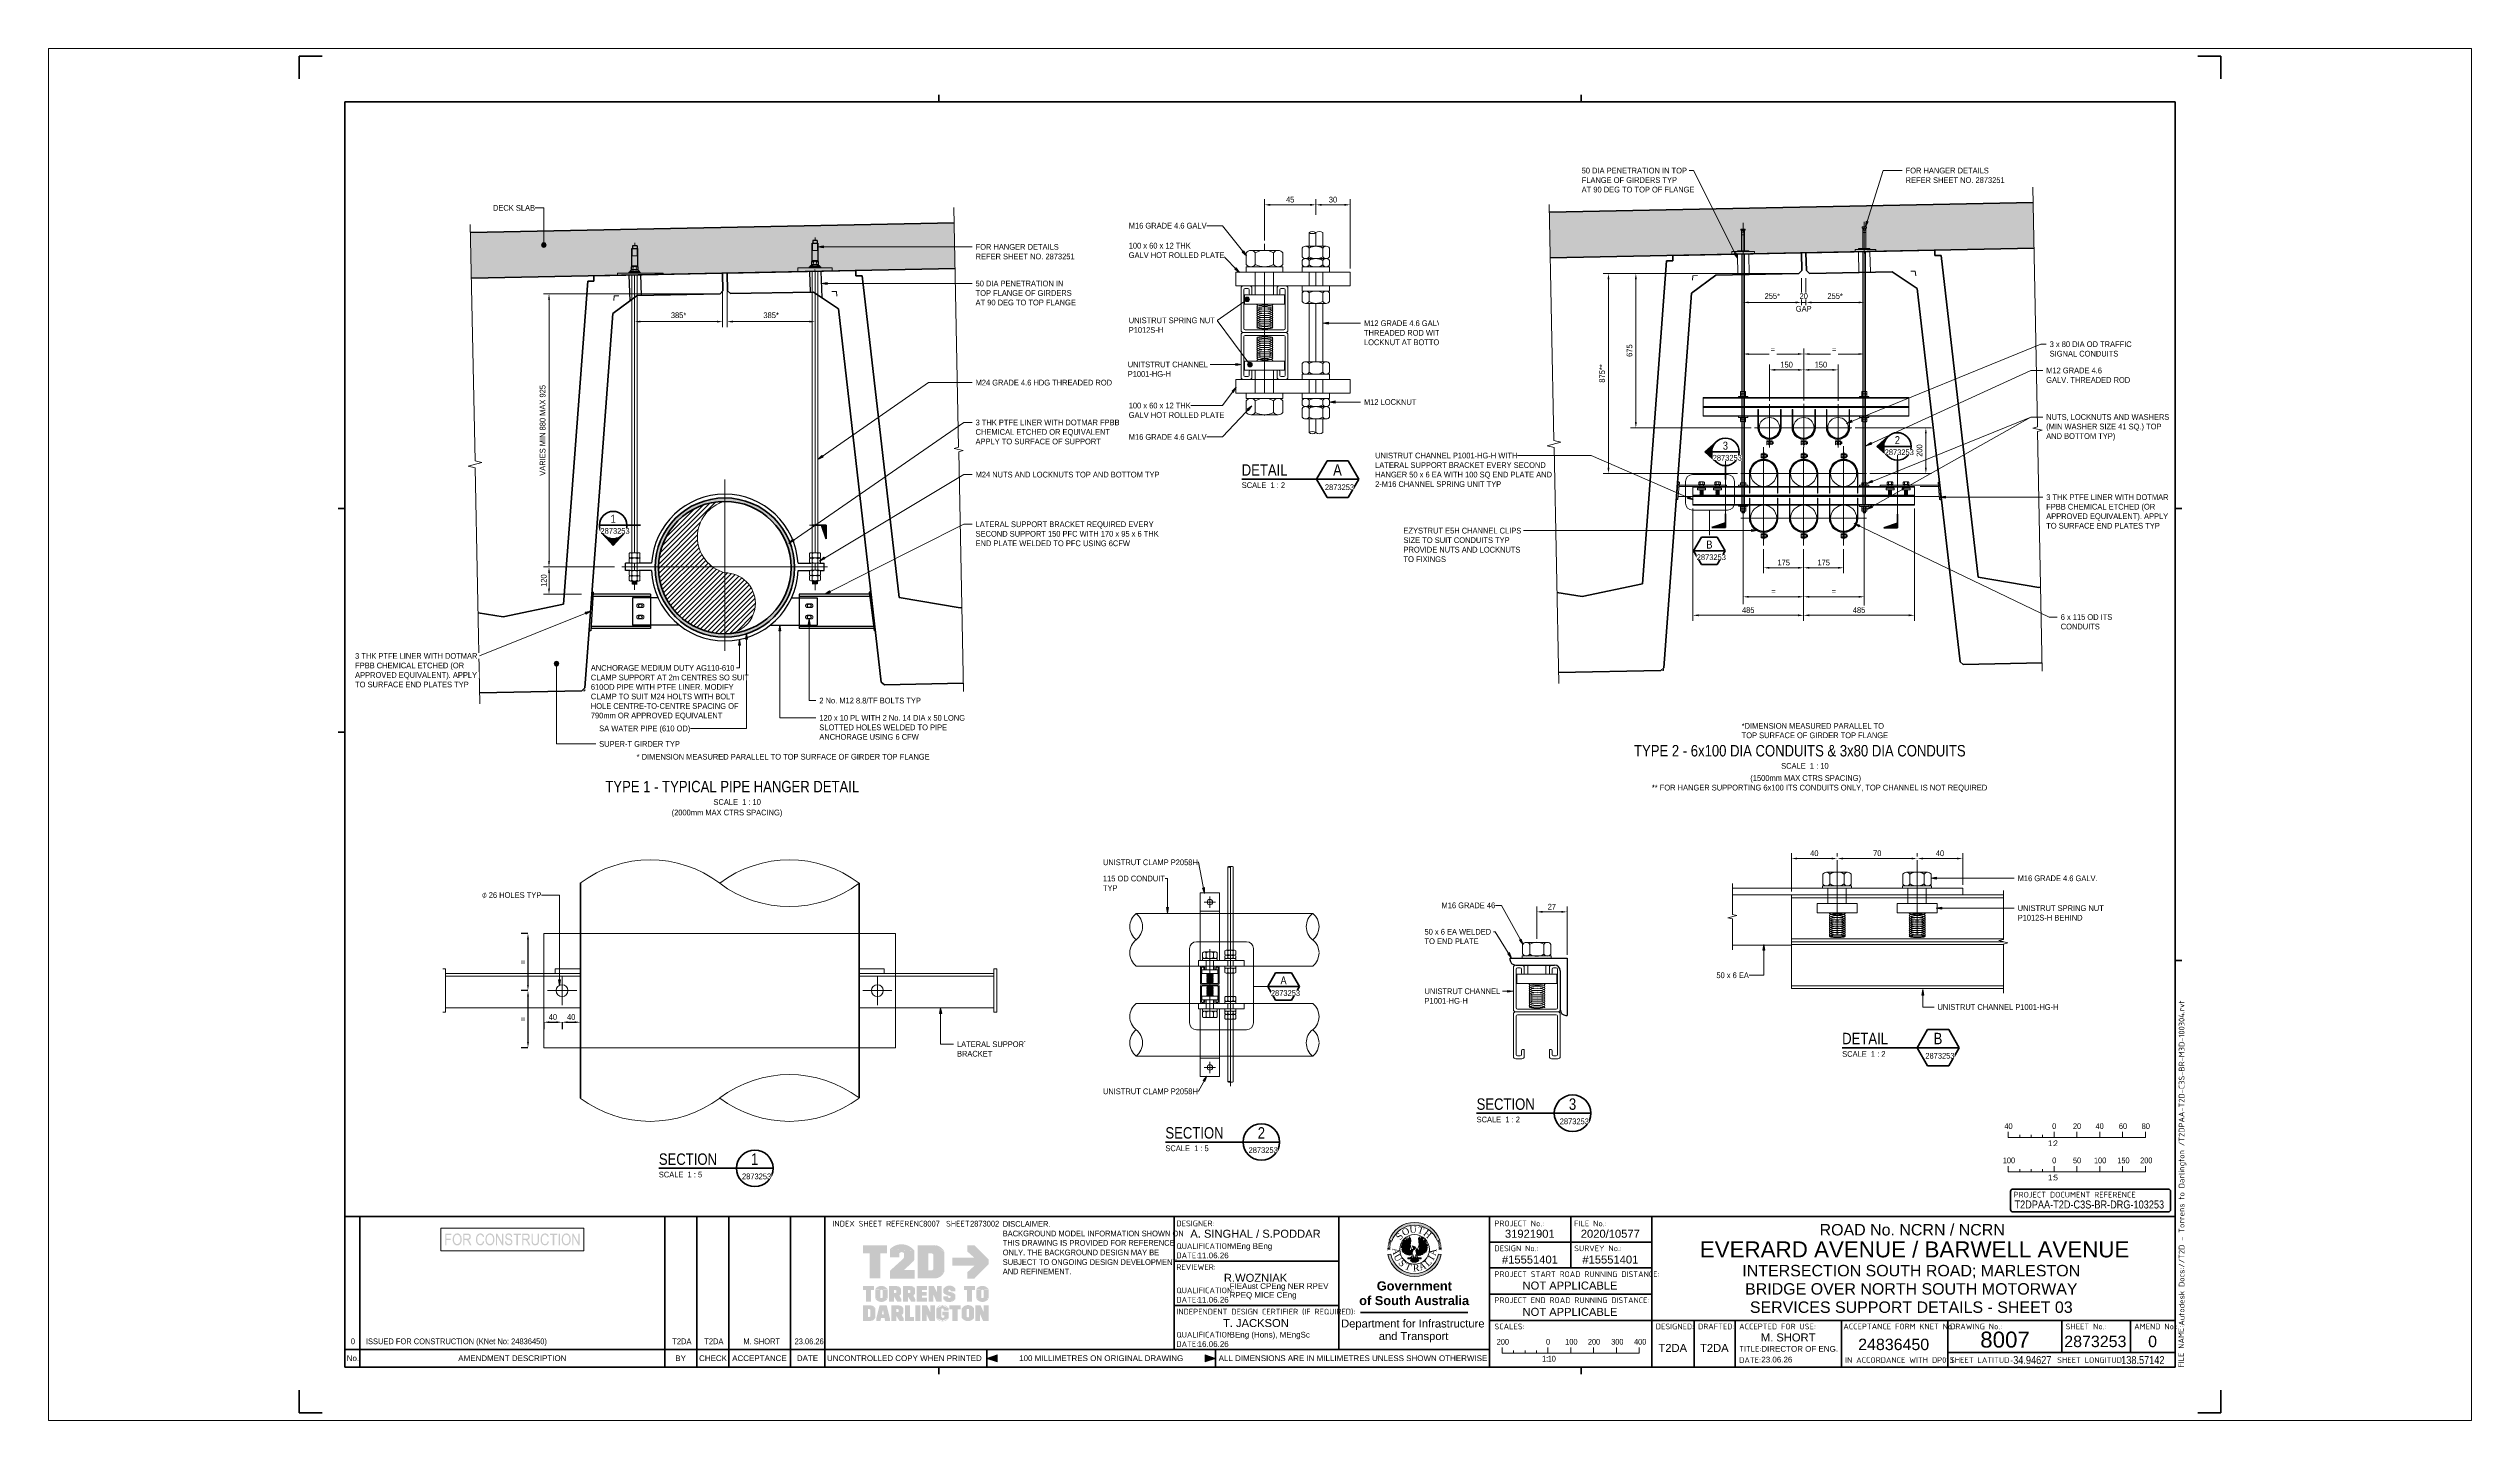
# Paper-space layout 'Layout1' of a CAD drawing. Header units: metres. Extents: x -0.11 to 0.95, y 0 to 0.6.
# The model-space entities are those that its viewports show. They can reach past a viewport. Long polylines and large blocks are cut down to what shows.
import ezdxf

# ---------------------------------------------------------------- set-up
doc = ezdxf.new("R2010")
doc.units = ezdxf.units.M
for name, pattern in [('Dot_Section Line', [0.02, 0, -0.02]), ('Hidden - Small', [0.002294, 0.0015, -0.0007938]), ('JacobsCenter', [0.015, 0.009, -0.0015, 0.003, -0.0015]), ('JacobsDash', [0.0045, 0.003, -0.0015])]:
    doc.linetypes.add(name, pattern=pattern)
doc.layers.get('Defpoints').update_dxf_attribs({"color": 41})
for name, color, linetype, lineweight in [('A-ANNO-DIMS', 7, 'Continuous', 9), ('A-ANNO-NOTE', 7, 'Continuous', 9), ('A-ANNO-NOTE-STAMP', 10, 'Continuous', 18), ('A-ANNO-SYMB', 7, 'Continuous', 9), ('A-DETL', 7, 'Continuous', 13), ('A-DETL-GENF', 7, 'Continuous', 9), ('A-DETL-THIN', 7, 'Continuous', 9), ('G-ANNO-SYMB', 7, 'Continuous', 9), ('G-ANNO-TEXT', 7, 'Continuous', 9), ('G-ANNO-TTLB', 7, 'Continuous', 9), ('G-IMPT', 7, 'Continuous', 13)]:
    doc.layers.add(name, color=color, linetype=linetype, lineweight=lineweight)
doc.layers.add('G-ANNO-NPLT', color=191, linetype='Continuous', plot=False)
doc.layers.get('G-ANNO-NPLT').freeze()
doc.styles.add('Arial', font='arial.ttf', dxfattribs={"height": 0.0025})
doc.styles.add('Arial Narrow', font='ARIALN.TTF', dxfattribs={"height": 0.0035})
doc.styles.add('Arial Narrow_1', font='ARIALN.TTF', dxfattribs={"height": 0.005})
doc.styles.add('Arial Narrow_2', font='ARIALN.TTF', dxfattribs={"height": 0.025})
doc.styles.add('Arial Narrow_3', font='ARIALN.TTF', dxfattribs={"height": 0.035})
doc.styles.add('Arial Narrow_4', font='ARIALN.TTF', dxfattribs={"height": 0.0125})
doc.styles.add('Arial Narrow_5', font='ARIALN.TTF', dxfattribs={"height": 0.0175})
doc.styles.add('Arial Narrow_6', font='ARIALN.TTF', dxfattribs={"height": 0.0025})
doc.styles.add('Arial Narrow_7', font='ARIALN.TTF', dxfattribs={"width": 0.9, "height": 0.0025})
doc.styles.add('Arial_1', font='arial.ttf', dxfattribs={"height": 0.0035})
doc.styles.add('Arial_2', font='arial.ttf', dxfattribs={"height": 0.005})
doc.styles.add('Arial_3', font='arial.ttf', dxfattribs={"height": 0.007})
doc.styles.add('Arial_B', font='arialbd.ttf', dxfattribs={"height": 0.004})
doc.styles.add('ISOCPEUR', font='isocpeur.ttf', dxfattribs={"height": 0.0025})
doc.styles.add('Segoe UI Symbol', font='seguisym.ttf', dxfattribs={"height": 0.0125})
doc.styles.add('Times New Roman', font='times.ttf', dxfattribs={"height": 0.008001})
doc.dimstyles.new('Dimension_Standard_O__mm_', dxfattribs={"dimscale": 0.3048, "dimtxt": 0.025586, "dimasz": 0.082021, "dimexe": 0.07874, "dimexo": 0.049213, "dimgap": 0.049213, "dimtad": 1, "dimdec": 0, "dimlfac": 1000, "dimzin": 0, "dimdsep": 46, "dimtxsty": 'Arial Narrow_2', "dimsah": 1, "dimcen": 0.09, "dimaunit": 1, "dimadec": 4, "dimazin": 0, "dimtfac": 1, "dimtdec": 4, "dimtix": 1, "dimtmove": 0, "dimatfit": 3, "dimfxl": 1, "dimtvp": 1, "dimtfill": 1, "dimtolj": 1, "dimtzin": 0, "dimlwd": 18, "dimlwe": 18, "dimarcsym": 2})
doc.dimstyles.new('Dimension_Standard_T__mm_', dxfattribs={"dimscale": 0.3048, "dimtxt": 0.025586, "dimasz": 0.082021, "dimexe": 0.07874, "dimexo": 0.049213, "dimgap": 0.032808, "dimtad": 1, "dimdec": 0, "dimlfac": 1000, "dimzin": 0, "dimdsep": 46, "dimtxsty": 'Arial Narrow_2', "dimsah": 1, "dimcen": 0.09, "dimaunit": 1, "dimadec": 4, "dimazin": 0, "dimtfac": 1, "dimtdec": 4, "dimtix": 1, "dimtmove": 0, "dimatfit": 3, "dimfxl": 1, "dimtvp": 1, "dimtolj": 1, "dimtzin": 0, "dimlwd": 18, "dimlwe": 18, "dimarcsym": 2})
doc.dimstyles.new('Dimension_Standard_T__mm__1', dxfattribs={"dimscale": 0.3048, "dimtxt": 0.025586, "dimasz": 0.082021, "dimexe": 0.07874, "dimexo": 0.049213, "dimgap": 0.032808, "dimtad": 1, "dimdec": 0, "dimlfac": 1000, "dimzin": 0, "dimdsep": 46, "dimtxsty": 'Arial Narrow_2', "dimsah": 1, "dimcen": 0.09, "dimaunit": 1, "dimadec": 4, "dimazin": 0, "dimtfac": 1, "dimtdec": 4, "dimtix": 1, "dimtmove": 2, "dimatfit": 3, "dimfxl": 1, "dimtvp": 1, "dimtolj": 1, "dimtzin": 0, "dimlwd": 18, "dimlwe": 18, "dimarcsym": 2})
doc.dimstyles.new('Dimension_Standard_T__mm__2', dxfattribs={"dimscale": 0.3048, "dimtxt": 0.005117, "dimasz": 0.016404, "dimexe": 0.015748, "dimexo": 0.009843, "dimgap": 0.006562, "dimtad": 1, "dimdec": 0, "dimlfac": 1000, "dimzin": 0, "dimdsep": 46, "dimtxsty": 'Arial Narrow_1', "dimsah": 1, "dimcen": 0.09, "dimaunit": 1, "dimadec": 4, "dimazin": 0, "dimtfac": 1, "dimtdec": 4, "dimtix": 1, "dimtmove": 0, "dimatfit": 3, "dimfxl": 1, "dimtvp": 1, "dimtolj": 1, "dimtzin": 0, "dimlwd": 18, "dimlwe": 18, "dimarcsym": 2})
doc.dimstyles.new('Dimension_Standard_T_REO', dxfattribs={"dimscale": 0.3048, "dimtxt": 0.012793, "dimasz": 0.04101, "dimexe": 0.049213, "dimexo": 0.0625, "dimgap": 0.016404, "dimtad": 1, "dimdec": 0, "dimlfac": 1000, "dimzin": 0, "dimdsep": 46, "dimtxsty": 'Arial Narrow_4', "dimsah": 1, "dimcen": 0.09, "dimaunit": 1, "dimadec": 4, "dimazin": 0, "dimtfac": 1, "dimtdec": 4, "dimtix": 1, "dimtmove": 0, "dimatfit": 3, "dimfxl": 0.049213, "dimfxlon": 1, "dimtvp": 1, "dimtolj": 1, "dimtzin": 0, "dimlwd": 25, "dimlwe": 25, "dimarcsym": 2})

# ---------------------------------------------------------------- blocks, each defined once
blk = doc.blocks.new('T2DPAA-T2D-PWA-DE-XRF-000001 - Drawing3_dwg-8554483-SERVICES SUPPORT DETAILS - SHEET 03')
at = {"layer": 'G-IMPT'}
h = blk.add_hatch(color=256, dxfattribs=at)
edge = h.paths.add_edge_path()
edge.add_line((0.1549, 0.1015), (0.1515, 0.1021))
edge.add_arc((0.1226, 0.1077), 0.0295, 190.997, 349.003, ccw=False)
edge.add_line((0.0937, 0.1021), (0.0903, 0.1015))
edge.add_arc((0.1226, 0.1077), 0.0329, 190.997, 349.003)
edge = h.paths.add_edge_path()
edge.add_arc((0.1226, 0.1077), 0.0329, 20.0475, 159.9525, ccw=False)
edge.add_line((0.1535, 0.119), (0.1503, 0.1178))
edge.add_arc((0.1226, 0.1077), 0.0295, 20.0475, 159.9525)
edge.add_line((0.0949, 0.1178), (0.0917, 0.119))
h = blk.add_hatch(color=256, dxfattribs=at)
edge = h.paths.add_edge_path()
edge.add_arc((0.1226, 0.1077), 0.0329, 161.3902, 162.9856, ccw=False)
edge.add_line((0.0915, 0.1183), (0.0914, 0.1182))
edge.add_line((0.0915, 0.1183), (0.0947, 0.1172))
edge.add_line((0.0947, 0.1171), (0.0947, 0.1172))
edge.add_arc((0.1226, 0.1077), 0.0295, 161.3902, 162.9856)
edge.add_line((0.0944, 0.1163), (0.0911, 0.1174))
h = blk.add_hatch(color=256, dxfattribs=at)
edge = h.paths.add_edge_path()
edge.add_line((0.1206, 0.1074), (0.1207, 0.1074))
edge.add_line((0.1207, 0.1074), (0.1206, 0.1074))
edge = h.paths.add_edge_path()
edge.add_line((0.1166, 0.11), (0.1166, 0.1074))
edge.add_line((0.1166, 0.1074), (0.1183, 0.1065))
edge.add_line((0.1183, 0.1065), (0.119, 0.1076))
edge.add_line((0.119, 0.1076), (0.1204, 0.1079))
edge.add_line((0.1204, 0.1079), (0.1207, 0.1074))
edge.add_line((0.1207, 0.1074), (0.1211, 0.1067))
edge.add_line((0.1211, 0.1067), (0.1187, 0.1008))
edge.add_line((0.1187, 0.1008), (0.1178, 0.1012))
edge.add_line((0.1178, 0.1012), (0.1166, 0.1008))
edge.add_line((0.1166, 0.1008), (0.1161, 0.1012))
edge.add_line((0.1161, 0.1012), (0.1147, 0.101))
edge.add_line((0.1147, 0.101), (0.1143, 0.1017))
edge.add_line((0.1143, 0.1017), (0.1131, 0.1012))
edge.add_line((0.1131, 0.1012), (0.1128, 0.1022))
edge.add_line((0.1128, 0.1022), (0.1119, 0.1019))
edge.add_line((0.1119, 0.1019), (0.1119, 0.1029))
edge.add_line((0.1119, 0.1029), (0.1105, 0.1027))
edge.add_line((0.1105, 0.1027), (0.1107, 0.1043))
edge.add_line((0.1107, 0.1043), (0.1091, 0.1041))
edge.add_line((0.1091, 0.1041), (0.1095, 0.1057))
edge.add_line((0.1095, 0.1057), (0.1077, 0.106))
edge.add_line((0.1077, 0.106), (0.1081, 0.1069))
edge.add_line((0.1081, 0.1069), (0.1072, 0.1074))
edge.add_line((0.1072, 0.1074), (0.1081, 0.1091))
edge.add_line((0.1081, 0.1091), (0.1069, 0.11))
edge.add_line((0.1069, 0.11), (0.1081, 0.1112))
edge.add_line((0.1081, 0.1112), (0.1069, 0.1122))
edge.add_line((0.1069, 0.1122), (0.1085, 0.113))
edge.add_line((0.1085, 0.113), (0.1072, 0.1143))
edge.add_line((0.1072, 0.1143), (0.1095, 0.1145))
edge.add_line((0.1095, 0.1145), (0.1081, 0.116))
edge.add_line((0.1081, 0.116), (0.1105, 0.116))
edge.add_line((0.1105, 0.116), (0.1088, 0.1179))
edge.add_line((0.1088, 0.1179), (0.1119, 0.1163))
edge.add_line((0.1119, 0.1163), (0.1105, 0.1193))
edge.add_line((0.1105, 0.1193), (0.1138, 0.1172))
edge.add_line((0.1138, 0.1172), (0.1121, 0.121))
edge.add_line((0.1121, 0.121), (0.1147, 0.1181))
edge.add_line((0.1147, 0.1181), (0.1143, 0.1224))
edge.add_line((0.1143, 0.1224), (0.1159, 0.1188))
edge.add_line((0.1159, 0.1188), (0.1166, 0.1236))
edge.add_line((0.1166, 0.1236), (0.1171, 0.1207))
edge.add_line((0.1171, 0.1207), (0.1178, 0.1214))
edge.add_line((0.1178, 0.1214), (0.118, 0.1179))
edge.add_line((0.118, 0.1179), (0.1171, 0.1131))
edge.add_line((0.1171, 0.1131), (0.1178, 0.111))
edge.add_line((0.1178, 0.111), (0.1166, 0.11))
for points in [[(0.1105, 0.1193), (0.1088, 0.1179), (0.1119, 0.1163)], [(0.1369, 0.1093), (0.1385, 0.1081), (0.1367, 0.1074), (0.1376, 0.106), (0.1357, 0.106), (0.1367, 0.1043), (0.1348, 0.1043), (0.1348, 0.1031), (0.1336, 0.1034), (0.1331, 0.1022), (0.1322, 0.1024), (0.1317, 0.1015), (0.1305, 0.1017), (0.1301, 0.101), (0.1296, 0.1015), (0.1291, 0.1005), (0.1286, 0.1008), (0.1277, 0.1003), (0.1275, 0.101), (0.1268, 0.1003), (0.1251, 0.1029), (0.1242, 0.1065), (0.1246, 0.1076), (0.1263, 0.1076), (0.127, 0.1067), (0.1284, 0.1072), (0.1291, 0.11), (0.1275, 0.1112), (0.1282, 0.1133), (0.1275, 0.1219), (0.1284, 0.121), (0.1289, 0.1236), (0.1294, 0.1193), (0.1312, 0.1226), (0.1305, 0.1191), (0.1331, 0.1212), (0.1317, 0.1179), (0.1348, 0.1195), (0.1324, 0.116), (0.1364, 0.1179), (0.1341, 0.1155), (0.1371, 0.116), (0.1355, 0.1143), (0.1381, 0.1141), (0.1364, 0.1131), (0.1383, 0.1124), (0.1367, 0.1114), (0.1385, 0.11)], [(0.1312, 0.1226), (0.1331, 0.1212), (0.1305, 0.1191)], [(0.1348, 0.1195), (0.1364, 0.1179), (0.1324, 0.116)], [(0.1069, 0.1122), (0.1069, 0.11), (0.1081, 0.1112)], [(0.1081, 0.116), (0.1072, 0.1143), (0.1095, 0.1145)], [(0.1077, 0.106), (0.1091, 0.1041), (0.1095, 0.1057)], [(0.1105, 0.1027), (0.1119, 0.1019), (0.1119, 0.1029)], [(0.1225, 0.0967), (0.1233, 0.0985), (0.1277, 0.0943), (0.1263, 0.0929), (0.1237, 0.092), (0.1202, 0.0924), (0.1176, 0.0943), (0.1218, 0.0984)], [(0.1291, 0.1005), (0.1301, 0.101), (0.1296, 0.1015)], [(0.1317, 0.1015), (0.1331, 0.1022), (0.1322, 0.1024)], [(0.1383, 0.1124), (0.1381, 0.1141), (0.1364, 0.1131)]]:
    blk.add_hatch(color=256, dxfattribs=at).paths.add_polyline_path(points)
h = blk.add_hatch(color=256, dxfattribs=at)
edge = h.paths.add_edge_path()
edge.add_line((0.154, 0.1174), (0.1508, 0.1163))
edge.add_arc((0.1226, 0.1077), 0.0295, 17.0144, 18.6098)
edge.add_line((0.1505, 0.1172), (0.1505, 0.1171))
edge.add_line((0.1505, 0.1172), (0.1537, 0.1183))
edge.add_line((0.1538, 0.1182), (0.1537, 0.1183))
edge.add_arc((0.1226, 0.1077), 0.0329, 17.0144, 18.6098, ccw=False)
h = blk.add_hatch(color=256, dxfattribs=at)
edge = h.paths.add_edge_path()
edge.add_line((0.0931, 0.1083), (0.0897, 0.1083))
edge.add_arc((0.1226, 0.1077), 0.0329, 177.3415, 178.9368, ccw=False)
edge.add_line((0.0897, 0.1094), (0.0897, 0.1093))
edge.add_line((0.0897, 0.1094), (0.0932, 0.1092))
edge.add_line((0.0932, 0.1091), (0.0932, 0.1092))
edge.add_arc((0.1226, 0.1077), 0.0295, 177.3415, 178.9368)
h = blk.add_hatch(color=256, dxfattribs=at)
edge = h.paths.add_edge_path()
edge.add_line((0.0931, 0.1069), (0.0897, 0.1068))
edge.add_arc((0.1226, 0.1077), 0.0329, 180, 181.5953, ccw=False)
edge.add_line((0.0897, 0.1078), (0.0897, 0.1077))
edge.add_line((0.0897, 0.1078), (0.0931, 0.1078))
edge.add_line((0.0931, 0.1077), (0.0931, 0.1078))
edge.add_arc((0.1226, 0.1077), 0.0295, 180, 181.5953)
h = blk.add_hatch(color=256, dxfattribs=at)
edge = h.paths.add_edge_path()
edge.add_arc((0.1226, 0.1077), 0.0329, 174.6829, 176.2783, ccw=False)
edge.add_line((0.0899, 0.1109), (0.0898, 0.1108))
edge.add_line((0.0899, 0.1109), (0.0933, 0.1106))
edge.add_line((0.0933, 0.1105), (0.0933, 0.1106))
edge.add_arc((0.1226, 0.1077), 0.0295, 174.6829, 176.2783)
edge.add_line((0.0932, 0.1096), (0.0898, 0.1099))
h = blk.add_hatch(color=256, dxfattribs=at)
edge = h.paths.add_edge_path()
edge.add_arc((0.1226, 0.1077), 0.0329, 172.0244, 173.6197, ccw=False)
edge.add_line((0.09, 0.1124), (0.09, 0.1123))
edge.add_line((0.09, 0.1124), (0.0934, 0.1119))
edge.add_line((0.0934, 0.1118), (0.0934, 0.1119))
edge.add_arc((0.1226, 0.1077), 0.0295, 172.0244, 173.6197)
edge.add_line((0.0933, 0.111), (0.0899, 0.1114))
h = blk.add_hatch(color=256, dxfattribs=at)
edge = h.paths.add_edge_path()
edge.add_arc((0.1226, 0.1077), 0.0329, 169.3658, 170.9612, ccw=False)
edge.add_line((0.0903, 0.1139), (0.0903, 0.1138))
edge.add_line((0.0903, 0.1139), (0.0937, 0.1133))
edge.add_line((0.0936, 0.1132), (0.0937, 0.1133))
edge.add_arc((0.1226, 0.1077), 0.0295, 169.3658, 170.9612)
edge.add_line((0.0935, 0.1124), (0.0901, 0.1129))
h = blk.add_hatch(color=256, dxfattribs=at)
edge = h.paths.add_edge_path()
edge.add_arc((0.1226, 0.1077), 0.0329, 166.7073, 168.3026, ccw=False)
edge.add_line((0.0906, 0.1154), (0.0906, 0.1153))
edge.add_line((0.0906, 0.1154), (0.0939, 0.1146))
edge.add_line((0.0939, 0.1145), (0.0939, 0.1146))
edge.add_arc((0.1226, 0.1077), 0.0295, 166.7073, 168.3026)
edge.add_line((0.0937, 0.1137), (0.0904, 0.1144))
h = blk.add_hatch(color=256, dxfattribs=at)
edge = h.paths.add_edge_path()
edge.add_line((0.0941, 0.115), (0.0907, 0.1159))
edge.add_arc((0.1226, 0.1077), 0.0329, 164.0488, 165.6441, ccw=False)
edge.add_line((0.091, 0.1169), (0.091, 0.1168))
edge.add_line((0.091, 0.1169), (0.0943, 0.1159))
edge.add_line((0.0943, 0.1158), (0.0943, 0.1159))
edge.add_arc((0.1226, 0.1077), 0.0295, 164.0488, 165.6441)
h = blk.add_hatch(color=256, dxfattribs=at)
edge = h.paths.add_edge_path()
edge.add_line((0.1232, 0.1095), (0.1225, 0.1076))
edge.add_line((0.1225, 0.1076), (0.1207, 0.1074))
edge.add_line((0.1207, 0.1074), (0.1207, 0.1074))
edge.add_line((0.1207, 0.1074), (0.1216, 0.1086))
edge.add_line((0.1216, 0.1086), (0.1197, 0.1119))
edge.add_line((0.1197, 0.1119), (0.1232, 0.1107))
edge.add_line((0.1232, 0.1107), (0.1239, 0.1098))
edge.add_line((0.1239, 0.1098), (0.1232, 0.1095))
h = blk.add_hatch(color=256, dxfattribs=at)
edge = h.paths.add_edge_path()
edge.add_arc((0.1226, 0.1077), 0.0295, 14.3559, 15.9512)
edge.add_line((0.1509, 0.1159), (0.1509, 0.1158))
edge.add_line((0.1509, 0.1159), (0.1542, 0.1169))
edge.add_line((0.1542, 0.1168), (0.1542, 0.1169))
edge.add_arc((0.1226, 0.1077), 0.0329, 14.3559, 15.9512, ccw=False)
edge.add_line((0.1545, 0.1159), (0.1511, 0.115))
h = blk.add_hatch(color=256, dxfattribs=at)
edge = h.paths.add_edge_path()
edge.add_line((0.1548, 0.1144), (0.1514, 0.1137))
edge.add_arc((0.1226, 0.1077), 0.0295, 11.6974, 13.2927)
edge.add_line((0.1512, 0.1146), (0.1513, 0.1145))
edge.add_line((0.1512, 0.1146), (0.1546, 0.1154))
edge.add_line((0.1546, 0.1153), (0.1546, 0.1154))
edge.add_arc((0.1226, 0.1077), 0.0329, 11.6974, 13.2927, ccw=False)
h = blk.add_hatch(color=256, dxfattribs=at)
edge = h.paths.add_edge_path()
edge.add_arc((0.1226, 0.1077), 0.0295, 9.0388, 10.6342)
edge.add_line((0.1515, 0.1133), (0.1515, 0.1132))
edge.add_line((0.1515, 0.1133), (0.1549, 0.1139))
edge.add_line((0.1549, 0.1138), (0.1549, 0.1139))
edge.add_arc((0.1226, 0.1077), 0.0329, 9.0388, 10.6342, ccw=False)
edge.add_line((0.1551, 0.1129), (0.1517, 0.1124))
h = blk.add_hatch(color=256, dxfattribs=at)
edge = h.paths.add_edge_path()
edge.add_arc((0.1226, 0.1077), 0.0295, 6.3803, 7.9756)
edge.add_line((0.1518, 0.1119), (0.1518, 0.1118))
edge.add_line((0.1518, 0.1119), (0.1552, 0.1124))
edge.add_line((0.1552, 0.1123), (0.1552, 0.1124))
edge.add_arc((0.1226, 0.1077), 0.0329, 6.3803, 7.9756, ccw=False)
edge.add_line((0.1553, 0.1114), (0.1519, 0.111))
h = blk.add_hatch(color=256, dxfattribs=at)
edge = h.paths.add_edge_path()
edge.add_line((0.1554, 0.1099), (0.152, 0.1096))
edge.add_arc((0.1226, 0.1077), 0.0295, 3.7217, 5.3171)
edge.add_line((0.1519, 0.1106), (0.1519, 0.1105))
edge.add_line((0.1519, 0.1106), (0.1553, 0.1109))
edge.add_line((0.1553, 0.1108), (0.1553, 0.1109))
edge.add_arc((0.1226, 0.1077), 0.0329, 3.7217, 5.3171, ccw=False)
h = blk.add_hatch(color=256, dxfattribs=at)
edge = h.paths.add_edge_path()
edge.add_line((0.1555, 0.1083), (0.1521, 0.1083))
edge.add_arc((0.1226, 0.1077), 0.0295, 1.0632, 2.6585)
edge.add_line((0.152, 0.1092), (0.152, 0.1091))
edge.add_line((0.152, 0.1092), (0.1554, 0.1094))
edge.add_line((0.1555, 0.1093), (0.1554, 0.1094))
edge.add_arc((0.1226, 0.1077), 0.0329, 1.0632, 2.6585, ccw=False)
h = blk.add_hatch(color=256, dxfattribs=at)
edge = h.paths.add_edge_path()
edge.add_line((0.1555, 0.1068), (0.152, 0.1069))
edge.add_arc((0.1226, 0.1077), 0.0295, 358.4047, 360)
edge.add_line((0.1521, 0.1078), (0.1521, 0.1077))
edge.add_line((0.1521, 0.1078), (0.1555, 0.1078))
edge.add_line((0.1555, 0.1077), (0.1555, 0.1078))
edge.add_arc((0.1226, 0.1077), 0.0329, 358.4047, 360, ccw=False)
for p, q in [((0.0917, 0.119), (0.0949, 0.1178)), ((0.1105, 0.1193), (0.1088, 0.1179)), ((0.1088, 0.1179), (0.1119, 0.1163)), ((0.1119, 0.1163), (0.1105, 0.1193)), ((0.1305, 0.1191), (0.1312, 0.1226)), ((0.1331, 0.1212), (0.1305, 0.1191)), ((0.1312, 0.1226), (0.1331, 0.1212)), ((0.1324, 0.116), (0.1348, 0.1195)), ((0.1364, 0.1179), (0.1324, 0.116)), ((0.1348, 0.1195), (0.1364, 0.1179)), ((0.1503, 0.1178), (0.1535, 0.119)), ((0.0903, 0.1015), (0.0937, 0.1021)), ((0.1069, 0.1122), (0.1069, 0.11)), ((0.1081, 0.1112), (0.1069, 0.1122)), ((0.1069, 0.11), (0.1081, 0.1112)), ((0.1081, 0.116), (0.1072, 0.1143)), ((0.1072, 0.1143), (0.1095, 0.1145)), ((0.1077, 0.106), (0.1091, 0.1041)), ((0.1095, 0.1057), (0.1077, 0.106)), ((0.1095, 0.1145), (0.1081, 0.116)), ((0.1091, 0.1041), (0.1095, 0.1057)), ((0.1119, 0.1029), (0.1105, 0.1027)), ((0.1105, 0.1027), (0.1119, 0.1019)), ((0.1119, 0.1019), (0.1119, 0.1029)), ((0.115, 0.0967), (0.1197, 0.0967)), ((0.1211, 0.1003), (0.1173, 0.0974)), ((0.1244, 0.1003), (0.1272, 0.0974)), ((0.1256, 0.0967), (0.1308, 0.0967)), ((0.1296, 0.1015), (0.1291, 0.1005)), ((0.1291, 0.1005), (0.1301, 0.101)), ((0.1301, 0.101), (0.1296, 0.1015)), ((0.1322, 0.1024), (0.1317, 0.1015)), ((0.1317, 0.1015), (0.1331, 0.1022)), ((0.1331, 0.1022), (0.1322, 0.1024)), ((0.1381, 0.1141), (0.1364, 0.1131)), ((0.1364, 0.1131), (0.1383, 0.1124)), ((0.1383, 0.1124), (0.1381, 0.1141)), ((0.1515, 0.1021), (0.1549, 0.1015))]:
    blk.add_line(p, q, dxfattribs=at)
at = {"layer": 'G-IMPT', "flags": 128}
for points in [[(0.1085, 0.113), (0.1072, 0.1143), (0.1095, 0.1145), (0.1081, 0.116), (0.1105, 0.116), (0.1088, 0.1179), (0.1119, 0.1163), (0.1105, 0.1193), (0.1138, 0.1172), (0.1121, 0.121), (0.1147, 0.1181), (0.1143, 0.1224), (0.1159, 0.1188), (0.1166, 0.1236), (0.1171, 0.1207), (0.1178, 0.1214), (0.118, 0.1179), (0.1171, 0.1131), (0.119, 0.1076), (0.1204, 0.1079), (0.1211, 0.1067), (0.1187, 0.1008), (0.1178, 0.1012), (0.1166, 0.1008), (0.1161, 0.1012), (0.1147, 0.101), (0.1143, 0.1017), (0.1131, 0.1012), (0.1128, 0.1022), (0.1119, 0.1019), (0.1119, 0.1029), (0.1105, 0.1027), (0.1107, 0.1043), (0.1091, 0.1041), (0.1095, 0.1057), (0.1077, 0.106), (0.1081, 0.1069), (0.1072, 0.1074), (0.1081, 0.1091), (0.1069, 0.11), (0.1081, 0.1112), (0.1069, 0.1122), (0.1087, 0.1131)], [(0.1199, 0.1031), (0.1225, 0.0967), (0.1251, 0.1029), (0.1242, 0.1065), (0.1246, 0.1076), (0.1263, 0.1076), (0.1282, 0.1133), (0.1275, 0.1219), (0.1284, 0.121), (0.1289, 0.1236), (0.1294, 0.1193), (0.1312, 0.1226), (0.1305, 0.1191), (0.1331, 0.1212), (0.1317, 0.1179), (0.1348, 0.1195), (0.1324, 0.116), (0.1364, 0.1179), (0.1341, 0.1155), (0.1371, 0.116), (0.1355, 0.1143), (0.1381, 0.1141), (0.1364, 0.1131), (0.1383, 0.1124), (0.1367, 0.1114), (0.1385, 0.11), (0.1369, 0.1093), (0.1385, 0.1081), (0.1367, 0.1074), (0.1376, 0.106), (0.1357, 0.106), (0.1367, 0.1043), (0.1348, 0.1043), (0.1348, 0.1031), (0.1336, 0.1034), (0.1331, 0.1022), (0.1322, 0.1024), (0.1317, 0.1015), (0.1305, 0.1017), (0.1301, 0.101), (0.1296, 0.1015), (0.1291, 0.1005), (0.1286, 0.1008), (0.1277, 0.1003), (0.1275, 0.101), (0.1268, 0.1003), (0.1251, 0.1029)], [(0.1206, 0.0974), (0.1145, 0.0974), (0.1145, 0.0962), (0.1194, 0.0962)], [(0.119, 0.1076), (0.1183, 0.1065), (0.1166, 0.1074), (0.1166, 0.11), (0.1178, 0.111)], [(0.1218, 0.0984), (0.1176, 0.0943), (0.1202, 0.0924), (0.1237, 0.092), (0.1263, 0.0929), (0.1277, 0.0943), (0.1233, 0.0985)], [(0.1239, 0.1098), (0.1244, 0.1091), (0.1246, 0.1076)], [(0.1246, 0.0974), (0.1308, 0.0974), (0.1308, 0.0962), (0.126, 0.0962)], [(0.1263, 0.1076), (0.127, 0.1067), (0.1284, 0.1072), (0.1291, 0.11), (0.1275, 0.1112)]]:
    blk.add_lwpolyline(points, dxfattribs=at)
blk.add_lwpolyline([(0.1206, 0.1074), (0.1216, 0.1086), (0.1197, 0.1119), (0.1232, 0.1107), (0.1239, 0.1098), (0.1232, 0.1095), (0.1225, 0.1076)], close=True, dxfattribs=at)
at = {"layer": 'G-IMPT'}
blk.add_circle((0.1226, 0.1077), 0.018, dxfattribs=at)
for radius, start, end in [(0.0329, 20.0475, 159.9525), (0.0295, 20.0475, 159.9525), (0.0329, 190.997, 349.003), (0.0295, 190.997, 349.003)]:
    blk.add_arc((0.1226, 0.1077), radius, start, end, dxfattribs=at)
at = {"layer": 'G-IMPT', "lineweight": 9, "char_height": 0.008, "attachment_point": 2, "line_spacing_factor": 1.029793, "style": 'Times New Roman'}
for s, insert, width, rotation in [('S', (0.1012, 0.1263), 0.008041, 49.0663), ('O', (0.1099, 0.133), 0.010353, 26.6943), ('U', (0.1205, 0.136), 0.010353, 4.3222), ('T', (0.1314, 0.1347), 0.008744, 341.9502), ('H', (0.141, 0.1293), 0.010353, 319.5782), ('A', (0.104, 0.106), 0.010353, 279.6978), ('U', (0.1058, 0.0996), 0.010353, 300.15), ('S', (0.1107, 0.0935), 0.008041, 310.3575), ('T', (0.1164, 0.0903), 0.008744, 336.9699), ('R', (0.1244, 0.0893), 0.009549, 3.701), ('A', (0.1307, 0.0909), 0.010353, 21.3382), ('L', (0.1363, 0.0949), 0.008744, 42.375), ('I', (0.1395, 0.0995), 0.004825, 60.5783), ('A', (0.141, 0.1048), 0.010353, 83.64)]:
    blk.add_mtext(s, dxfattribs=dict(at, insert=insert, width=width, rotation=rotation))
blk = doc.blocks.new('T2DPAA-T2D-PWA-DE-XRF-000001 - Standard-9403700-SERVICES SUPPORT DETAILS - SHEET 03')
at = {"layer": 'G-ANNO-TTLB', "true_color": 0x1d4a5c}
h = blk.add_hatch(color=139, dxfattribs=at)
edge = h.paths.add_edge_path()
edge.add_line((0.2623, 0.0443), (0.2623, 0.0452))
edge.add_arc((0.2616, 0.044), 0.00145, 58.8241, 99.793)
edge.add_line((0.2613, 0.0454), (0.2613, 0.0441))
edge.add_arc((0.2616, 0.0455), 0.00141, 259.7202, 301.6629)
edge = h.paths.add_edge_path()
edge.add_arc((0.2625, 0.0448), 0.00224, 301.808, 330.1086, ccw=False)
edge.add_line((0.2637, 0.0429), (0.2645, 0.0415))
edge.add_line((0.2645, 0.0415), (0.2645, 0.0403))
edge.add_line((0.2645, 0.0403), (0.2627, 0.0403))
edge.add_line((0.2627, 0.0403), (0.2613, 0.0425))
edge.add_line((0.2613, 0.0425), (0.2613, 0.0403))
edge.add_line((0.2613, 0.0403), (0.2591, 0.0403))
edge.add_line((0.2591, 0.0403), (0.2591, 0.0471))
edge.add_line((0.2591, 0.0471), (0.2624, 0.0471))
edge.add_arc((0.2623, 0.0446), 0.00248, 32.8357, 87.7033, ccw=False)
edge.add_line((0.2644, 0.046), (0.2644, 0.0437))
edge = h.paths.add_edge_path()
edge.add_line((0.2674, 0.0527), (0.2674, 0.0537))
edge.add_arc((0.2667, 0.0524), 0.00145, 58.8241, 99.793)
edge.add_line((0.2665, 0.0539), (0.2665, 0.0526))
edge.add_arc((0.2667, 0.0539), 0.00141, 259.7202, 301.6629)
edge = h.paths.add_edge_path()
edge.add_arc((0.2676, 0.0532), 0.00224, 301.808, 330.1086, ccw=False)
edge.add_line((0.2688, 0.0513), (0.2696, 0.0499))
edge.add_line((0.2696, 0.0499), (0.2696, 0.0487))
edge.add_line((0.2696, 0.0487), (0.2678, 0.0487))
edge.add_line((0.2678, 0.0487), (0.2664, 0.051))
edge.add_line((0.2664, 0.051), (0.2664, 0.0487))
edge.add_line((0.2664, 0.0487), (0.2642, 0.0487))
edge.add_line((0.2642, 0.0487), (0.2642, 0.0555))
edge.add_line((0.2642, 0.0555), (0.2676, 0.0555))
edge.add_arc((0.2675, 0.0531), 0.00248, 32.8357, 87.7033, ccw=False)
edge.add_line((0.2695, 0.0544), (0.2695, 0.0521))
edge = h.paths.add_edge_path()
edge.add_line((0.2499, 0.0422), (0.2499, 0.0452))
edge.add_arc((0.2491, 0.0441), 0.00138, 56.3448, 98.7814)
edge.add_line((0.2489, 0.0454), (0.2489, 0.0419))
edge.add_arc((0.2491, 0.0433), 0.00138, 261.2186, 303.6552)
edge = h.paths.add_edge_path()
edge.add_line((0.2613, 0.0527), (0.2613, 0.0537))
edge.add_arc((0.2606, 0.0524), 0.00145, 58.8241, 99.793)
edge.add_line((0.2603, 0.0539), (0.2603, 0.0526))
edge.add_arc((0.2606, 0.0539), 0.00141, 259.7202, 301.6629)
edge = h.paths.add_edge_path()
edge.add_line((0.2502, 0.0403), (0.2467, 0.0403))
edge.add_line((0.2467, 0.0403), (0.2467, 0.0471))
edge.add_line((0.2467, 0.0471), (0.2501, 0.0471))
edge.add_arc((0.25, 0.0447), 0.00241, 26.2483, 85.5583, ccw=False)
edge.add_line((0.2521, 0.0457), (0.2521, 0.0416))
edge.add_arc((0.2502, 0.0424), 0.00209, 270, 338.4707, ccw=False)
h.paths.add_polyline_path([(0.2555, 0.0451), (0.255, 0.0432), (0.2559, 0.0432)])
h.paths.add_polyline_path([(0.2585, 0.0415), (0.2585, 0.0403), (0.2564, 0.0403), (0.2562, 0.0415), (0.2547, 0.0415), (0.2544, 0.0403), (0.2526, 0.0403), (0.2526, 0.0415), (0.254, 0.0471), (0.2571, 0.0471)])
h.paths.add_polyline_path([(0.2673, 0.042), (0.269, 0.042), (0.269, 0.0403), (0.2651, 0.0403), (0.2651, 0.0471), (0.2673, 0.0471)])
h.paths.add_polyline_path([(0.2718, 0.0403), (0.2696, 0.0403), (0.2696, 0.0471), (0.2718, 0.0471)])
h.paths.add_polyline_path([(0.2762, 0.0441), (0.2762, 0.0471), (0.2782, 0.0471), (0.2782, 0.0403), (0.2759, 0.0403), (0.2746, 0.0432), (0.2746, 0.0403), (0.2725, 0.0403), (0.2725, 0.0471), (0.2748, 0.0471)])
edge = h.paths.add_edge_path()
edge.add_arc((0.2817, 0.0424), 0.000774, 214.5178, 325.4822)
edge.add_line((0.2823, 0.0419), (0.2823, 0.0427))
edge.add_line((0.2823, 0.0427), (0.2815, 0.0427))
edge.add_line((0.2815, 0.0427), (0.2815, 0.0443))
edge.add_line((0.2815, 0.0443), (0.2842, 0.0443))
edge.add_line((0.2842, 0.0443), (0.2842, 0.0415))
edge.add_arc((0.2819, 0.0428), 0.00262, 274.1131, 330.4929, ccw=False)
edge.add_arc((0.2815, 0.0434), 0.00327, 260.2337, 279.7663, ccw=False)
edge.add_arc((0.2812, 0.0429), 0.00275, 208.3817, 264.7517, ccw=False)
edge.add_line((0.2788, 0.0416), (0.2788, 0.0458))
edge.add_arc((0.2812, 0.0445), 0.00268, 94.8448, 152.8409, ccw=False)
edge.add_arc((0.2815, 0.0424), 0.00482, 83.0812, 96.9188, ccw=False)
edge.add_arc((0.2818, 0.0444), 0.00278, 31.3102, 83.6241, ccw=False)
edge.add_line((0.2842, 0.0459), (0.2842, 0.0447))
edge.add_line((0.2842, 0.0447), (0.282, 0.0447))
edge.add_line((0.282, 0.0447), (0.282, 0.0455))
edge.add_arc((0.2815, 0.0451), 0.000641, 40.732, 139.268)
edge.add_line((0.281, 0.0455), (0.281, 0.0419))
h.paths.add_polyline_path([(0.2882, 0.0403), (0.2859, 0.0403), (0.2859, 0.0454), (0.2846, 0.0454), (0.2846, 0.0471), (0.2895, 0.0471), (0.2895, 0.0454), (0.2882, 0.0454)])
edge = h.paths.add_edge_path()
edge.add_arc((0.2927, 0.0429), 0.00104, 239.6549, 300.3451)
edge.add_line((0.2932, 0.042), (0.2932, 0.0454))
edge.add_arc((0.2927, 0.0445), 0.00103, 59.5446, 120.4554)
edge.add_line((0.2921, 0.0454), (0.2921, 0.042))
edge = h.paths.add_edge_path()
edge.add_arc((0.2927, 0.0434), 0.00323, 212.7347, 327.2653, ccw=False)
edge.add_line((0.29, 0.0417), (0.29, 0.0458))
edge.add_arc((0.2927, 0.044), 0.00323, 32.6408, 147.3592, ccw=False)
edge.add_line((0.2954, 0.0458), (0.2954, 0.0417))
h.paths.add_polyline_path([(0.3017, 0.0403), (0.2993, 0.0403), (0.298, 0.0432), (0.298, 0.0403), (0.2959, 0.0403), (0.2959, 0.0471), (0.2982, 0.0471), (0.2996, 0.0441), (0.2996, 0.0471), (0.3017, 0.0471)])
edge = h.paths.add_edge_path()
edge.add_arc((0.299, 0.0513), 0.00104, 239.6549, 300.3451)
edge.add_line((0.2995, 0.0504), (0.2995, 0.0538))
edge.add_arc((0.299, 0.0529), 0.00103, 59.5446, 120.4554)
edge.add_line((0.2985, 0.0538), (0.2985, 0.0504))
edge = h.paths.add_edge_path()
edge.add_arc((0.299, 0.0518), 0.00323, 212.7347, 327.2653, ccw=False)
edge.add_line((0.2963, 0.0501), (0.2963, 0.0542))
edge.add_arc((0.299, 0.0524), 0.00323, 32.6408, 147.3592, ccw=False)
edge.add_line((0.3017, 0.0542), (0.3017, 0.0501))
h.paths.add_polyline_path([(0.2945, 0.0487), (0.2923, 0.0487), (0.2923, 0.0538), (0.2909, 0.0538), (0.2909, 0.0555), (0.2958, 0.0555), (0.2958, 0.0538), (0.2945, 0.0538)])
edge = h.paths.add_edge_path()
edge.add_line((0.2872, 0.0518), (0.2872, 0.0499))
edge.add_arc((0.2849, 0.0513), 0.0027, 273.7285, 329.3952, ccw=False)
edge.add_line((0.285, 0.0486), (0.2841, 0.0486))
edge.add_arc((0.2842, 0.0512), 0.00266, 210.1626, 267.7624, ccw=False)
edge.add_line((0.2819, 0.0499), (0.2819, 0.051))
edge.add_line((0.2819, 0.051), (0.2841, 0.051))
edge.add_arc((0.2845, 0.0508), 0.000522, 155.2714, 300.4507)
edge.add_arc((0.2846, 0.0508), 0.000487, 289.6558, 416.8121)
edge.add_line((0.2849, 0.0512), (0.2834, 0.0515))
edge.add_arc((0.2841, 0.054), 0.00253, 213.4271, 255.8381, ccw=False)
edge.add_line((0.2819, 0.0526), (0.2819, 0.0544))
edge.add_arc((0.2846, 0.0525), 0.00325, 35.8397, 144.1603, ccw=False)
edge.add_line((0.2872, 0.0544), (0.2872, 0.0533))
edge.add_line((0.2872, 0.0533), (0.2851, 0.0533))
edge.add_arc((0.2846, 0.0535), 0.000494, 335.3316, 479.9481)
edge.add_arc((0.2845, 0.0535), 0.000428, 103.9979, 246.4243)
edge.add_line((0.2843, 0.0531), (0.2853, 0.0529))
edge.add_arc((0.2849, 0.0501), 0.00281, 35.1328, 82.3403, ccw=False)
h.paths.add_polyline_path([(0.2792, 0.0526), (0.2792, 0.0555), (0.2812, 0.0555), (0.2812, 0.0487), (0.2789, 0.0487), (0.2776, 0.0517), (0.2776, 0.0487), (0.2755, 0.0487), (0.2755, 0.0555), (0.2778, 0.0555)])
h.paths.add_polyline_path([(0.2725, 0.053), (0.2746, 0.053), (0.2746, 0.0513), (0.2725, 0.0513), (0.2725, 0.0504), (0.2748, 0.0504), (0.2748, 0.0487), (0.2703, 0.0487), (0.2703, 0.0555), (0.2748, 0.0555), (0.2748, 0.0538), (0.2725, 0.0538)])
edge = h.paths.add_edge_path()
edge.add_arc((0.2615, 0.0532), 0.00224, 301.808, 330.1086, ccw=False)
edge.add_line((0.2627, 0.0513), (0.2635, 0.0499))
edge.add_line((0.2635, 0.0499), (0.2635, 0.0487))
edge.add_line((0.2635, 0.0487), (0.2617, 0.0487))
edge.add_line((0.2617, 0.0487), (0.2603, 0.051))
edge.add_line((0.2603, 0.051), (0.2603, 0.0487))
edge.add_line((0.2603, 0.0487), (0.2581, 0.0487))
edge.add_line((0.2581, 0.0487), (0.2581, 0.0555))
edge.add_line((0.2581, 0.0555), (0.2614, 0.0555))
edge.add_arc((0.2613, 0.0531), 0.00248, 32.8357, 87.7033, ccw=False)
edge.add_line((0.2634, 0.0544), (0.2634, 0.0521))
edge = h.paths.add_edge_path()
edge.add_line((0.2543, 0.0538), (0.2543, 0.0504))
edge.add_arc((0.2548, 0.0513), 0.00104, 239.6549, 300.3451)
edge.add_line((0.2553, 0.0504), (0.2553, 0.0538))
edge.add_arc((0.2548, 0.0529), 0.00103, 59.5446, 120.4554)
edge = h.paths.add_edge_path()
edge.add_line((0.2521, 0.0501), (0.2521, 0.0542))
edge.add_arc((0.2548, 0.0524), 0.00323, 32.6408, 147.3592, ccw=False)
edge.add_line((0.2575, 0.0542), (0.2575, 0.0501))
edge.add_arc((0.2548, 0.0518), 0.00323, 212.7347, 327.2653, ccw=False)
h.paths.add_polyline_path([(0.2503, 0.0487), (0.248, 0.0487), (0.248, 0.0538), (0.2467, 0.0538), (0.2467, 0.0555), (0.2516, 0.0555), (0.2516, 0.0538), (0.2503, 0.0538)])
h.paths.add_polyline_path([(0.3017, 0.0672), (0.3017, 0.0651), (0.2955, 0.0588), (0.2924, 0.0588), (0.2924, 0.0616), (0.2955, 0.0644), (0.2858, 0.0644), (0.2858, 0.0679), (0.2955, 0.0679), (0.2924, 0.0707), (0.2924, 0.0734), (0.2955, 0.0734)])
edge = h.paths.add_edge_path()
edge.add_line((0.2768, 0.0699), (0.2754, 0.0699))
edge.add_line((0.2754, 0.0699), (0.2754, 0.0624))
edge.add_line((0.2754, 0.0624), (0.2768, 0.0624))
edge.add_arc((0.2767, 0.0633), 0.000915, 277.9427, 335.4563)
edge.add_line((0.2775, 0.0629), (0.2775, 0.0694))
edge.add_arc((0.2767, 0.0689), 0.000957, 31.2517, 83.8556)
edge = h.paths.add_edge_path()
edge.add_line((0.2781, 0.0589), (0.2707, 0.0589))
edge.add_line((0.2707, 0.0589), (0.2707, 0.0734))
edge.add_line((0.2707, 0.0734), (0.2781, 0.0734))
edge.add_arc((0.2777, 0.0683), 0.00519, 26.2483, 85.5583, ccw=False)
edge.add_line((0.2823, 0.0705), (0.2823, 0.0617))
edge.add_arc((0.2781, 0.0634), 0.00451, 270, 338.4707, ccw=False)
edge = h.paths.add_edge_path()
edge.add_line((0.2627, 0.0699), (0.2627, 0.0681))
edge.add_line((0.2627, 0.0681), (0.2585, 0.0681))
edge.add_line((0.2585, 0.0681), (0.2585, 0.0716))
edge.add_arc((0.2636, 0.0668), 0.00703, 37.1177, 136.9917, ccw=False)
edge.add_line((0.2692, 0.071), (0.2692, 0.0671))
edge.add_arc((0.2674, 0.0677), 0.00193, 316.9738, 340.8309, ccw=False)
edge.add_line((0.2688, 0.0664), (0.268, 0.0656))
edge.add_line((0.268, 0.0656), (0.2646, 0.0625))
edge.add_line((0.2646, 0.0625), (0.2693, 0.0625))
edge.add_line((0.2693, 0.0625), (0.2693, 0.0588))
edge.add_line((0.2693, 0.0588), (0.2585, 0.0588))
edge.add_line((0.2585, 0.0588), (0.2585, 0.0622))
edge.add_line((0.2585, 0.0622), (0.2638, 0.067))
edge.add_line((0.2638, 0.067), (0.2647, 0.068))
edge.add_line((0.2647, 0.068), (0.2647, 0.0699))
edge.add_arc((0.2637, 0.0691), 0.00131, 40.7337, 139.2663)
h.paths.add_polyline_path([(0.2467, 0.0734), (0.2573, 0.0734), (0.2573, 0.0698), (0.2544, 0.0698), (0.2544, 0.0589), (0.2496, 0.0589), (0.2496, 0.0699), (0.2467, 0.0699)])
at = {"layer": 'G-IMPT', "lineweight": 9}
for points in [[(0.3055, 0.0254), (0.3055, 0.0239), (0.3055, 0.0224), (0.301, 0.0239)], [(0.3965, 0.0254), (0.401, 0.0239), (0.3965, 0.0224), (0.3965, 0.0239)]]:
    blk.add_hatch(color=256, dxfattribs=at).paths.add_polyline_path(points)
at = {"layer": 'A-ANNO-NOTE'}
for p, q in [((0.5265, 0.0287), (0.5265, 0.0262)), ((0.5265, 0.0262), (0.5865, 0.0262)), ((0.5315, 0.0274), (0.5315, 0.0262)), ((0.5365, 0.0274), (0.5365, 0.0262)), ((0.5415, 0.0274), (0.5415, 0.0262)), ((0.5465, 0.0287), (0.5465, 0.0262)), ((0.5565, 0.0287), (0.5565, 0.0262)), ((0.5665, 0.0287), (0.5665, 0.0262)), ((0.5765, 0.0287), (0.5765, 0.0262)), ((0.5865, 0.0287), (0.5865, 0.0262))]:
    blk.add_line(p, q, dxfattribs=at)
at = {"layer": 'G-ANNO-TTLB', "color": 8, "lineweight": 35, "true_color": 0x808080}
for p, q in [((0, 0.594), (0.01, 0.594)), ((0, 0.584), (0, 0.594)), ((0.831, 0.594), (0.841, 0.594)), ((0.841, 0.594), (0.841, 0.584)), ((0, 0), (0, 0.01)), ((0.01, 0), (0, 0)), ((0.831, 0), (0.841, 0)), ((0.841, 0), (0.841, 0.01))]:
    blk.add_line(p, q, dxfattribs=at)
at = {"layer": 'G-ANNO-TTLB', "lineweight": 100}
for p, q in [((0.02, 0.574), (0.02, 0.02)), ((0.821, 0.574), (0.02, 0.574)), ((0.821, 0.02), (0.821, 0.574)), ((0.23, 0.02), (0.23, 0.086)), ((0.455, 0.086), (0.455, 0.0277)), ((0.521, 0.086), (0.521, 0.02)), ((0.592, 0.086), (0.592, 0.02)), ((0.4645, 0.044), (0.5115, 0.044)), ((0.02, 0.02), (0.821, 0.02))]:
    blk.add_line(p, q, dxfattribs=at)
at = {"layer": 'G-ANNO-TTLB', "lineweight": 50}
for p, q in [((0.28, 0.577), (0.28, 0.574)), ((0.561, 0.577), (0.561, 0.574)), ((0.017, 0.396), (0.02, 0.396)), ((0.821, 0.396), (0.824, 0.396)), ((0.017, 0.298), (0.02, 0.298)), ((0.821, 0.198), (0.824, 0.198)), ((0.749, 0.097), (0.749, 0.089)), ((0.818, 0.098), (0.75, 0.098)), ((0.819, 0.089), (0.819, 0.097)), ((0.75, 0.088), (0.818, 0.088)), ((0.28, 0.02), (0.28, 0.017)), ((0.561, 0.02), (0.561, 0.017))]:
    blk.add_line(p, q, dxfattribs=at)
at = {"layer": 'G-ANNO-TTLB', "lineweight": 35}
for p, q in [((0.0265, 0.02), (0.0265, 0.086)), ((0.16, 0.02), (0.16, 0.086)), ((0.174, 0.02), (0.174, 0.086)), ((0.188, 0.02), (0.188, 0.086)), ((0.215, 0.02), (0.215, 0.086)), ((0.5565, 0.086), (0.5565, 0.0635)), ((0.521, 0.0748), (0.592, 0.0748)), ((0.521, 0.0635), (0.592, 0.0635)), ((0.455, 0.0471), (0.383, 0.0471)), ((0.521, 0.052), (0.592, 0.052)), ((0.521, 0.0405), (0.821, 0.0405)), ((0.6105, 0.0405), (0.6105, 0.02)), ((0.6285, 0.0405), (0.6285, 0.02)), ((0.675, 0.0405), (0.675, 0.02)), ((0.7215, 0.0405), (0.7215, 0.02)), ((0.7715, 0.0265), (0.7715, 0.0405)), ((0.8015, 0.0265), (0.8015, 0.0405)), ((0.521, 0.0277), (0.02, 0.0277)), ((0.301, 0.02), (0.301, 0.0277)), ((0.401, 0.02), (0.401, 0.0277)), ((0.821, 0.0265), (0.7215, 0.0265))]:
    blk.add_line(p, q, dxfattribs=at)
at = {"layer": 'G-ANNO-TTLB'}
for p, q in [((0.3055, 0.0254), (0.301, 0.0239)), ((0.301, 0.0239), (0.3055, 0.0224)), ((0.3055, 0.0239), (0.3055, 0.0254)), ((0.3055, 0.0224), (0.3055, 0.0239)), ((0.3965, 0.0254), (0.3965, 0.0239)), ((0.401, 0.0239), (0.3965, 0.0254)), ((0.3965, 0.0239), (0.3965, 0.0224)), ((0.3965, 0.0224), (0.401, 0.0239))]:
    blk.add_line(p, q, dxfattribs=at)
at = {"layer": 'G-ANNO-TTLB', "lineweight": 50}
for centre, start, end in [((0.75, 0.097), 90, 180), ((0.818, 0.097), 0, 90), ((0.75, 0.089), 180, 270), ((0.818, 0.089), 270, 0)]:
    blk.add_arc(centre, 0.001, start, end, dxfattribs=at)
at = {"xscale": 0.3600000000000081, "yscale": 0.3600000000000081, "zscale": 0.3600000000000081}
blk.add_blockref('T2DPAA-T2D-PWA-DE-XRF-000001 - Drawing3_dwg-8554483-SERVICES SUPPORT DETAILS - SHEET 03', (0.444, 0.0328), dxfattribs=at)
at = {"layer": 'G-ANNO-TTLB', "attachment_point": 1}
for s, insert, char_height, width, style in [('PROJECT DOCUMENT REFERENCE', (0.7503, 0.0968), 0.0025, 0.058764, 'ISOCPEUR'), ('INDEX SHEET REFERENCE:', (0.2334, 0.0841), 0.0025, 0.046899, 'ISOCPEUR'), ('SHEET', (0.2831, 0.0841), 0.0025, 0.011544, 'ISOCPEUR'), ('PROJECT No.:', (0.5231, 0.0842), 0.0025, 0.02397, 'ISOCPEUR'), ('FILE No.:', (0.558, 0.0842), 0.0025, 0.015553, 'ISOCPEUR'), ('DESIGN No.:', (0.5231, 0.0733), 0.0025, 0.020844, 'ISOCPEUR'), ('SURVEY No.:', (0.558, 0.0733), 0.0025, 0.023008, 'ISOCPEUR'), ('QUALIFICATION:', (0.3839, 0.0549), 0.0025, 0.027498, 'ISOCPEUR'), ('Government', (0.4716, 0.0576), 0.004, 0.040004, 'Arial_B'), ('PROJECT START ROAD RUNNING DISTANCE:', (0.5231, 0.062), 0.0025, 0.079207, 'ISOCPEUR'), ('DATE:', (0.3839, 0.0508), 0.0025, 0.010582, 'ISOCPEUR'), ('INDEPENDENT DESIGN CERTIFIER (IF REQUIRED):', (0.3839, 0.0456), 0.0025, 0.08546, 'ISOCPEUR'), ('of South Australia', (0.4639, 0.0512), 0.004, 0.058523, 'Arial_B'), ('PROJECT END ROAD RUNNING DISTANCE:', (0.5231, 0.0506), 0.0025, 0.073835, 'ISOCPEUR'), ('QUALIFICATION:', (0.3839, 0.0355), 0.0025, 0.027498, 'ISOCPEUR'), ('Department for Infrastructure ', (0.456, 0.0409), 0.0035, 0.078004, 'Arial_1'), ('and Transport', (0.4725, 0.0354), 0.0035, 0.037599, 'Arial_1'), ('SCALES:', (0.5231, 0.0391), 0.0025, 0.014911, 'ISOCPEUR'), ('200', (0.5241, 0.0324), 0.0025, 0.005195, 'Arial Narrow_7'), ('0', (0.5457, 0.0324), 0.0025, 0.001732, 'Arial Narrow_7'), ('100', (0.5541, 0.0324), 0.0025, 0.005195, 'Arial Narrow_7'), ('200', (0.564, 0.0324), 0.0025, 0.005195, 'Arial Narrow_7'), ('300', (0.5742, 0.0324), 0.0025, 0.005195, 'Arial Narrow_7'), ('400', (0.5842, 0.0324), 0.0025, 0.005195, 'Arial Narrow_7'), ('DESIGNED:', (0.5937, 0.0391), 0.0025, 0.018118, 'ISOCPEUR'), ('DRAFTED:', (0.6122, 0.0391), 0.0025, 0.017557, 'ISOCPEUR'), ('ACCEPTED FOR USE:', (0.6302, 0.0391), 0.0025, 0.037118, 'ISOCPEUR'), ('ACCEPTANCE FORM KNET No.:', (0.6758, 0.0391), 0.0025, 0.054435, 'ISOCPEUR'), ('DRAWING No.:', (0.7225, 0.0391), 0.0025, 0.024772, 'ISOCPEUR'), ('SHEET No.:', (0.7731, 0.0391), 0.0025, 0.019722, 'ISOCPEUR'), ('AMEND No.:', (0.8031, 0.0391), 0.0025, 0.020603, 'ISOCPEUR'), ('No. ', (0.0208, 0.0252), 0.0025, 0.007215, 'Arial'), ('AMENDMENT DESCRIPTION ', (0.0696, 0.0252), 0.0025, 0.058283, 'Arial'), ('BY ', (0.1646, 0.0252), 0.0025, 0.006814, 'Arial'), ('CHECK', (0.175, 0.0252), 0.0025, 0.014751, 'Arial'), ('ACCEPTANCE', (0.1895, 0.0252), 0.0025, 0.028861, 'Arial'), ('DATE ', (0.2178, 0.0252), 0.0025, 0.012506, 'Arial'), ('UNCONTROLLED COPY WHEN PRINTED', (0.231, 0.0252), 0.0025, 0.082173, 'Arial'), ('100 MILLIMETRES ON ORIGINAL DRAWING ', (0.3151, 0.0252), 0.0025, 0.088186, 'Arial'), ('DATE:', (0.3839, 0.0314), 0.0025, 0.010582, 'ISOCPEUR'), ('ALL DIMENSIONS ARE IN MILLIMETRES UNLESS SHOWN OTHERWISE ', (0.4024, 0.0252), 0.0025, 0.143101, 'Arial'), ('1:', (0.5439, 0.025), 0.0025, 0.002886, 'Arial Narrow_6'), ('10', (0.5464, 0.025), 0.0025, 0.003463, 'Arial Narrow_7'), ('TITLE:', (0.6302, 0.0293), 0.0025, 0.010903, 'ISOCPEUR'), ('DATE:', (0.6302, 0.0244), 0.0025, 0.010582, 'ISOCPEUR'), ('IN ACCORDANCE WITH DP013', (0.6766, 0.0244), 0.0025, 0.05227, 'ISOCPEUR'), ('SHEET LATITUDE', (0.7225, 0.0244), 0.0025, 0.030945, 'ISOCPEUR'), ('SHEET LONGITUDE', (0.7694, 0.0244), 0.0025, 0.03303, 'ISOCPEUR')]:
    blk.add_mtext(s, dxfattribs=dict(at, insert=insert, char_height=char_height, width=width, style=style))
at = {"layer": 'G-ANNO-TTLB', "insert": (0.3079, 0.084), "char_height": 0.0025, "width": 0.022127, "attachment_point": 1, "style": 'Arial Narrow_6', "bg_fill": 3, "box_fill_scale": 1.25, "bg_fill_color": 256, "bg_fill_true_color": 13158600, "bg_fill_transparency": 0}
blk.add_mtext('DISCLAIMER.', dxfattribs=at)
at = {"layer": 'G-ANNO-TTLB', "insert": (0.8224, 0.0198), "char_height": 0.0025, "width": 0.021966, "attachment_point": 1, "rotation": 90, "style": 'ISOCPEUR'}
blk.add_mtext('FILE NAME: ', dxfattribs=at)
at = {"layer": 'G-ANNO-TTLB', "lineweight": 100}
blk.add_line((0.821, 0.086), (0.02, 0.086), dxfattribs=at)
at = {"layer": 'G-ANNO-TTLB', "insert": (0.3079, 0.0798), "char_height": 0.0025, "width": 0.084899, "attachment_point": 1, "style": 'Arial Narrow_6', "bg_fill": 3, "box_fill_scale": 1.25, "bg_fill_color": 256, "bg_fill_true_color": 13158600, "bg_fill_transparency": 0}
blk.add_mtext('BACKGROUND MODEL INFORMATION SHOWN ON ', dxfattribs=at)
at = {"layer": 'G-ANNO-TTLB', "insert": (0.3079, 0.0757), "char_height": 0.0025, "width": 0.08065, "attachment_point": 1, "style": 'Arial Narrow_6', "bg_fill": 3, "box_fill_scale": 1.25, "bg_fill_color": 256, "bg_fill_true_color": 13158600, "bg_fill_transparency": 0}
blk.add_mtext('THIS DRAWING IS PROVIDED FOR REFERENCE ', dxfattribs=at)
at = {"layer": 'G-ANNO-TTLB', "insert": (0.3839, 0.0842), "char_height": 0.0025, "width": 0.018118, "attachment_point": 1, "style": 'ISOCPEUR'}
blk.add_mtext('DESIGNER:', dxfattribs=at)
at = {"layer": 'G-ANNO-TTLB', "insert": (0.3079, 0.0715), "char_height": 0.0025, "width": 0.073515, "attachment_point": 1, "style": 'Arial Narrow_6', "bg_fill": 3, "box_fill_scale": 1.25, "bg_fill_color": 256, "bg_fill_true_color": 13158600, "bg_fill_transparency": 0}
blk.add_mtext('ONLY. THE BACKGROUND DESIGN MAY BE ', dxfattribs=at)
at = {"layer": 'G-ANNO-TTLB', "insert": (0.3079, 0.0673), "char_height": 0.0025, "width": 0.082013, "attachment_point": 1, "style": 'Arial Narrow_6', "bg_fill": 3, "box_fill_scale": 1.25, "bg_fill_color": 256, "bg_fill_true_color": 13158600, "bg_fill_transparency": 0}
blk.add_mtext('SUBJECT TO ONGOING DESIGN DEVELOPMENT ', dxfattribs=at)
at = {"layer": 'G-ANNO-TTLB', "lineweight": 100}
blk.add_line((0.383, 0.086), (0.383, 0.0277), dxfattribs=at)
at = {"layer": 'G-ANNO-TTLB', "lineweight": 35}
blk.add_line((0.455, 0.0665), (0.383, 0.0665), dxfattribs=at)
at = {"layer": 'G-ANNO-TTLB', "char_height": 0.0025, "attachment_point": 1, "style": 'ISOCPEUR'}
for s, insert, width in [('QUALIFICATION:', (0.3839, 0.0743), 0.027498), ('DATE:', (0.3839, 0.0702), 0.010582), ('REVIEWER:', (0.3839, 0.0651), 0.01916)]:
    blk.add_mtext(s, dxfattribs=dict(at, insert=insert, width=width))
at = {"layer": 'G-ANNO-TTLB', "insert": (0.3079, 0.0632), "char_height": 0.0025, "width": 0.031827, "attachment_point": 1, "style": 'Arial Narrow_6', "bg_fill": 3, "box_fill_scale": 1.25, "bg_fill_color": 256, "bg_fill_true_color": 13158600, "bg_fill_transparency": 0}
blk.add_mtext('AND REFINEMENT.', dxfattribs=at)
blk = doc.blocks.new('Viewport - Section Ɵ-4899530-SERVICES SUPPORT DETAILS - SHEET 03')
at = {"layer": 'G-ANNO-TTLB', "lineweight": 50}
blk.add_line((0.05, 0), (0, 0), dxfattribs=at)
blk.add_circle((0.042, 0), 0.008, dxfattribs=at)
at = {"layer": 'G-ANNO-TTLB', "insert": (0, 0.0065), "char_height": 0.005, "width": 0.031266, "attachment_point": 1, "style": 'Arial Narrow_1'}
blk.add_mtext('SECTION', dxfattribs=at)
blk = doc.blocks.new('DIT_Scale Bar_Instance_v1 - Scale Bar-4724572-SERVICES SUPPORT DETAILS - SHEET 03')
at = {"layer": 'A-ANNO-NOTE', "lineweight": 18}
for p, q in [((-0.02, 0.0027), (-0.02, 0.0003)), ((-0.02, 0.0003), (0.04, 0.0003)), ((-0.015, 0.0014), (-0.015, 0.0003)), ((-0.01, 0.0014), (-0.01, 0.0003)), ((-0.005, 0.0014), (-0.005, 0.0003)), ((0, 0.0027), (0, 0.0003)), ((0.01, 0.0027), (0.01, 0.0003)), ((0.02, 0.0027), (0.02, 0.0003)), ((0.03, 0.0027), (0.03, 0.0003)), ((0.04, 0.0027), (0.04, 0.0003))]:
    blk.add_line(p, q, dxfattribs=at)
at = {"layer": 'A-ANNO-NOTE', "insert": (-0.0026, -0.001), "char_height": 0.0025, "width": 0.002886, "attachment_point": 1, "style": 'Arial Narrow_6'}
blk.add_mtext('1:', dxfattribs=at)
blk = doc.blocks.new('Viewport - Detail Ɵ-4899528-SERVICES SUPPORT DETAILS - SHEET 03')
at = {"layer": 'G-ANNO-TTLB', "lineweight": 50}
for p, q in [((0.05, 0), (0, 0)), ((0.0374, 0.008), (0.0328, 0)), ((0.0466, 0.008), (0.0374, 0.008)), ((0.0512, 0), (0.0466, 0.008)), ((0.0328, 0), (0.0374, -0.008)), ((0.0374, -0.008), (0.0466, -0.008)), ((0.0466, -0.008), (0.0512, 0)), ((0.0512, 0), (0.05, 0))]:
    blk.add_line(p, q, dxfattribs=at)
at = {"layer": 'G-ANNO-TTLB', "insert": (0, 0.0065), "char_height": 0.005, "width": 0.024692, "attachment_point": 1, "style": 'Arial Narrow_1'}
blk.add_mtext('DETAIL', dxfattribs=at)
blk = doc.blocks.new('ForConstructionStamp')
at = {"layer": 'A-ANNO-NOTE-STAMP'}
h = blk.add_hatch(color=256, dxfattribs=at)
h.dxf.hatch_style = 1
h.paths.add_polyline_path([(0.0267, 0.0026), (0.0267, 0.0015), (0.0289, -0.0025), (0.0289, -0.0014)])
h.paths.add_polyline_path([(0.0267, 0.0026), (0.0262, 0.0026), (0.0262, -0.0025), (0.0267, -0.0025), (0.0267, 0.0015)])
h.paths.add_polyline_path([(0.0294, 0.0026), (0.0289, 0.0026), (0.0289, -0.0014), (0.0289, -0.0025), (0.0294, -0.0025)])
h.paths.add_polyline_path([(0.0236, 0.0027), (0.0235, 0.0027), (0.0232, 0.0026), (0.0229, 0.0026), (0.0226, 0.0024), (0.0224, 0.0022), (0.0222, 0.002), (0.0221, 0.0019), (0.0219, 0.0016), (0.0218, 0.0013), (0.0217, 0.0011), (0.0217, 0.0007), (0.0216, 0.0004), (0.0216, 0), (0.0216, -0.0003), (0.0217, -0.0006), (0.0217, -0.0009), (0.0218, -0.0012), (0.0219, -0.0015), (0.0221, -0.0018), (0.0222, -0.0019), (0.0224, -0.0021), (0.0227, -0.0023), (0.023, -0.0025), (0.0232, -0.0025), (0.0236, -0.0026), (0.0237, -0.0026), (0.024, -0.0025), (0.0243, -0.0024), (0.0246, -0.0022), (0.0248, -0.002), (0.0236, -0.002), (0.0233, -0.002), (0.0231, -0.0019), (0.0228, -0.0017), (0.0226, -0.0015), (0.0224, -0.0013), (0.0223, -0.001), (0.0222, -0.0007), (0.0222, -0.0004), (0.0222, 0), (0.0222, 0.0001), (0.0222, 0.0005), (0.0222, 0.0008), (0.0223, 0.0011), (0.0224, 0.0014), (0.0226, 0.0016), (0.0227, 0.0018), (0.023, 0.002), (0.0233, 0.0021), (0.0236, 0.0021), (0.0248, 0.0022), (0.0246, 0.0024), (0.0245, 0.0024), (0.0242, 0.0026), (0.0239, 0.0027)])
h.paths.add_polyline_path([(0.0248, 0.0022), (0.0236, 0.0021), (0.0237, 0.0021), (0.024, 0.002), (0.0243, 0.0019), (0.0244, 0.0018), (0.0246, 0.0015), (0.0248, 0.0012), (0.0248, 0.0011), (0.0249, 0.0007), (0.0249, 0.0004), (0.025, 0.0001), (0.025, 0.0001), (0.0249, -0.0003), (0.0249, -0.0007), (0.0248, -0.001), (0.0247, -0.0012), (0.0246, -0.0015), (0.0244, -0.0016), (0.0241, -0.0018), (0.0239, -0.0019), (0.0236, -0.002), (0.0248, -0.002), (0.025, -0.0018), (0.025, -0.0018), (0.0252, -0.0015), (0.0253, -0.0012), (0.0254, -0.001), (0.0255, -0.0006), (0.0255, -0.0003), (0.0255, 0.0001), (0.0255, 0.0002), (0.0255, 0.0006), (0.0254, 0.0009), (0.0254, 0.0012), (0.0253, 0.0015), (0.0252, 0.0017), (0.025, 0.0019)])
h.paths.add_polyline_path([(0.0203, -0.0025), (0.0203, 0.0026), (0.0208, 0.0026), (0.0208, -0.0025)])
h.paths.add_polyline_path([(0.0196, 0.0026), (0.0164, 0.0026), (0.0164, 0.002), (0.0177, 0.002), (0.0177, -0.0025), (0.0183, -0.0025), (0.0183, 0.002), (0.0196, 0.002)])
h.paths.add_polyline_path([(0.0143, 0.0027), (0.0142, 0.0027), (0.0139, 0.0026), (0.0136, 0.0025), (0.0133, 0.0024), (0.0132, 0.0023), (0.0143, 0.0021), (0.0144, 0.0021), (0.0147, 0.002), (0.0149, 0.0019), (0.0151, 0.0017), (0.0153, 0.0014), (0.0154, 0.0011), (0.0159, 0.0012), (0.0158, 0.0015), (0.0157, 0.0019), (0.0155, 0.0021), (0.0153, 0.0023), (0.0152, 0.0024), (0.0149, 0.0026), (0.0146, 0.0027)])
h.paths.add_polyline_path([(0.0132, 0.0023), (0.013, 0.0021), (0.0128, 0.0018), (0.0126, 0.0015), (0.0126, 0.0014), (0.0125, 0.0011), (0.0124, 0.0008), (0.0124, 0.0005), (0.0124, 0.0001), (0.0124, -0.0001), (0.0124, -0.0005), (0.0124, -0.0008), (0.0125, -0.0011), (0.0126, -0.0014), (0.0127, -0.0016), (0.0129, -0.0018), (0.0131, -0.0021), (0.0133, -0.0023), (0.0133, -0.0023), (0.0136, -0.0024), (0.0139, -0.0025), (0.0143, -0.0026), (0.0145, -0.0025), (0.0148, -0.0025), (0.0151, -0.0023), (0.0154, -0.0021), (0.0155, -0.002), (0.0142, -0.002), (0.014, -0.002), (0.0137, -0.0019), (0.0135, -0.0017), (0.0133, -0.0015), (0.0133, -0.0014), (0.0131, -0.0012), (0.013, -0.0009), (0.013, -0.0006), (0.0129, -0.0003), (0.0129, 0.0001), (0.0129, 0.0003), (0.013, 0.0007), (0.013, 0.001), (0.0131, 0.0012), (0.0132, 0.0014), (0.0134, 0.0017), (0.0136, 0.0019), (0.0137, 0.002), (0.014, 0.0021), (0.0143, 0.0021)])
h.paths.add_polyline_path([(0.0154, -0.0007), (0.0154, -0.0008), (0.0153, -0.0012), (0.0152, -0.0014), (0.015, -0.0017), (0.0148, -0.0018), (0.0146, -0.0019), (0.0142, -0.002), (0.0155, -0.002), (0.0156, -0.0018), (0.0158, -0.0015), (0.0159, -0.0012), (0.016, -0.0009)])
h.paths.add_polyline_path([(0.0089, 0.0026), (0.0084, 0.0026), (0.0084, -0.0003), (0.0084, -0.0006), (0.0084, -0.001), (0.0085, -0.0013), (0.0086, -0.0016), (0.0087, -0.0019), (0.0088, -0.0021), (0.01, -0.002), (0.0097, -0.0019), (0.0094, -0.0018), (0.0092, -0.0016), (0.009, -0.0013), (0.009, -0.0013), (0.009, -0.0011), (0.0089, -0.0007), (0.0089, -0.0003)])
h.paths.add_polyline_path([(0.0116, 0.0026), (0.0111, 0.0026), (0.0111, -0.0003), (0.0111, -0.0004), (0.0111, -0.0008), (0.011, -0.0012), (0.0109, -0.0014), (0.0108, -0.0016), (0.0106, -0.0018), (0.0103, -0.0019), (0.01, -0.002), (0.0088, -0.0021), (0.0089, -0.0021), (0.0091, -0.0023), (0.0094, -0.0025), (0.0097, -0.0025), (0.01, -0.0026), (0.0101, -0.0026), (0.0104, -0.0025), (0.0107, -0.0024), (0.011, -0.0023), (0.0112, -0.0021), (0.0114, -0.0018), (0.0115, -0.0015), (0.0115, -0.0013), (0.0116, -0.001), (0.0116, -0.0007), (0.0116, -0.0003)])
h.paths.add_polyline_path([(0.0061, 0.0026), (0.0043, 0.0026), (0.0043, -0.0025), (0.0048, -0.0025), (0.0048, -0.0002), (0.0054, -0.0002), (0.0064, -0.0002), (0.0064, -0.0002), (0.0068, -0.0001), (0.007, 0.0001), (0.0072, 0.0003), (0.0073, 0.0003), (0.0048, 0.0004), (0.0048, 0.002), (0.0061, 0.002), (0.0072, 0.0023), (0.0069, 0.0025), (0.0068, 0.0025), (0.0065, 0.0026)])
h.paths.add_polyline_path([(0.0072, 0.0023), (0.0061, 0.002), (0.0062, 0.002), (0.0065, 0.002), (0.0068, 0.0018), (0.0068, 0.0018), (0.0069, 0.0015), (0.007, 0.0012), (0.007, 0.001), (0.0069, 0.0007), (0.0068, 0.0006), (0.0066, 0.0005), (0.0063, 0.0004), (0.006, 0.0004), (0.0048, 0.0004), (0.0073, 0.0003), (0.0074, 0.0006), (0.0075, 0.0009), (0.0075, 0.0012), (0.0075, 0.0014), (0.0075, 0.0017), (0.0074, 0.002), (0.0074, 0.002)])
h.paths.add_polyline_path([(0.0064, -0.0002), (0.0054, -0.0002), (0.0056, -0.0002), (0.0059, -0.0003), (0.0059, -0.0003), (0.0062, -0.0006), (0.0063, -0.0008), (0.0065, -0.001), (0.0066, -0.0014), (0.0072, -0.0025), (0.0079, -0.0025), (0.0072, -0.0011), (0.0071, -0.001), (0.0069, -0.0007), (0.0067, -0.0004), (0.0067, -0.0004)])
h.paths.add_polyline_path([(0.0037, 0.0026), (0.0005, 0.0026), (0.0005, 0.002), (0.0018, 0.002), (0.0018, -0.0025), (0.0024, -0.0025), (0.0024, 0.002), (0.0037, 0.002)])
h.paths.add_polyline_path([(-0.0016, 0.0027), (-0.0019, 0.0027), (-0.0022, 0.0026), (-0.0025, 0.0025), (-0.0027, 0.0023), (-0.0028, 0.0022), (-0.0016, 0.0021), (-0.0015, 0.0021), (-0.0011, 0.002), (-0.0009, 0.0019), (-0.0008, 0.0017), (-0.0007, 0.0015), (-0.0006, 0.0011), (-0.0001, 0.0012), (-0.0001, 0.0014), (-0.0002, 0.0017), (-0.0003, 0.002), (-0.0004, 0.0021), (-0.0006, 0.0023), (-0.0008, 0.0025), (-0.001, 0.0026), (-0.0013, 0.0027)])
h.paths.add_polyline_path([(-0.0028, 0.0022), (-0.003, 0.0019), (-0.003, 0.0016), (-0.0031, 0.0013), (-0.003, 0.001), (-0.0029, 0.0007), (-0.0028, 0.0004), (-0.0026, 0.0002), (-0.0024, 0.0001), (-0.0021, 0), (-0.0017, -0.0001), (-0.0014, -0.0002), (-0.0011, -0.0003), (-0.0009, -0.0004), (-0.0008, -0.0005), (-0.0006, -0.0007), (-0.0006, -0.0008), (-0.0005, -0.0011), (-0.0005, -0.0012), (-0.0006, -0.0015), (-0.0008, -0.0017), (-0.0009, -0.0018), (-0.0012, -0.0019), (-0.0015, -0.002), (-0.0004, -0.0021), (-0.0002, -0.0018), (-0.0001, -0.0017), (0, -0.0014), (0, -0.001), (0, -0.0009), (0, -0.0006), (-0.0002, -0.0003), (-0.0002, -0.0002), (-0.0004, 0), (-0.0007, 0.0002), (-0.0009, 0.0003), (-0.0012, 0.0004), (-0.0016, 0.0005), (-0.0019, 0.0006), (-0.0022, 0.0007), (-0.0024, 0.0009), (-0.0025, 0.001), (-0.0026, 0.0013), (-0.0025, 0.0016), (-0.0023, 0.0019), (-0.0022, 0.0019), (-0.002, 0.0021), (-0.0016, 0.0021)])
h.paths.add_polyline_path([(-0.0027, -0.0008), (-0.0032, -0.0008), (-0.0032, -0.001), (-0.0032, -0.0013), (-0.0031, -0.0016), (-0.003, -0.0019), (-0.0028, -0.0021), (-0.0027, -0.0021), (-0.0025, -0.0023), (-0.0022, -0.0025), (-0.0019, -0.0025), (-0.0016, -0.0026), (-0.0013, -0.0025), (-0.001, -0.0025), (-0.0007, -0.0024), (-0.0006, -0.0023), (-0.0004, -0.0021), (-0.0015, -0.002), (-0.0018, -0.0019), (-0.0021, -0.0018), (-0.0023, -0.0017), (-0.0025, -0.0014), (-0.0026, -0.0014), (-0.0027, -0.0011)])
h.paths.add_polyline_path([(-0.0066, 0.0026), (-0.0067, 0.0015), (-0.0045, -0.0025), (-0.0045, -0.0014)])
h.paths.add_polyline_path([(-0.0066, 0.0026), (-0.0072, 0.0026), (-0.0072, -0.0025), (-0.0067, -0.0025), (-0.0067, 0.0015)])
h.paths.add_polyline_path([(-0.004, 0.0026), (-0.0045, 0.0026), (-0.0045, -0.0014), (-0.0045, -0.0025), (-0.004, -0.0025)])
h.paths.add_polyline_path([(-0.0098, 0.0027), (-0.0099, 0.0027), (-0.0102, 0.0026), (-0.0105, 0.0026), (-0.0108, 0.0024), (-0.011, 0.0022), (-0.0112, 0.002), (-0.0113, 0.0019), (-0.0115, 0.0016), (-0.0116, 0.0013), (-0.0117, 0.0011), (-0.0117, 0.0007), (-0.0118, 0.0004), (-0.0118, 0), (-0.0118, -0.0003), (-0.0117, -0.0006), (-0.0117, -0.0009), (-0.0116, -0.0012), (-0.0115, -0.0015), (-0.0113, -0.0018), (-0.0112, -0.0019), (-0.011, -0.0021), (-0.0107, -0.0023), (-0.0104, -0.0025), (-0.0101, -0.0025), (-0.0098, -0.0026), (-0.0097, -0.0026), (-0.0094, -0.0025), (-0.0091, -0.0024), (-0.0088, -0.0022), (-0.0086, -0.002), (-0.0098, -0.002), (-0.0101, -0.002), (-0.0103, -0.0019), (-0.0106, -0.0017), (-0.0108, -0.0015), (-0.011, -0.0013), (-0.0111, -0.001), (-0.0112, -0.0007), (-0.0112, -0.0004), (-0.0112, 0), (-0.0112, 0.0001), (-0.0112, 0.0005), (-0.0112, 0.0008), (-0.0111, 0.0011), (-0.011, 0.0014), (-0.0108, 0.0016), (-0.0107, 0.0018), (-0.0104, 0.002), (-0.0101, 0.0021), (-0.0098, 0.0021), (-0.0086, 0.0022), (-0.0088, 0.0024), (-0.0089, 0.0024), (-0.0092, 0.0026), (-0.0095, 0.0027)])
h.paths.add_polyline_path([(-0.0086, 0.0022), (-0.0098, 0.0021), (-0.0097, 0.0021), (-0.0094, 0.002), (-0.0091, 0.0019), (-0.009, 0.0018), (-0.0088, 0.0015), (-0.0086, 0.0012), (-0.0086, 0.0011), (-0.0085, 0.0007), (-0.0084, 0.0004), (-0.0084, 0.0001), (-0.0084, 0.0001), (-0.0085, -0.0003), (-0.0085, -0.0007), (-0.0086, -0.001), (-0.0087, -0.0012), (-0.0088, -0.0015), (-0.009, -0.0016), (-0.0093, -0.0018), (-0.0095, -0.0019), (-0.0098, -0.002), (-0.0086, -0.002), (-0.0084, -0.0018), (-0.0084, -0.0018), (-0.0082, -0.0015), (-0.0081, -0.0012), (-0.008, -0.001), (-0.0079, -0.0006), (-0.0079, -0.0003), (-0.0079, 0.0001), (-0.0079, 0.0002), (-0.0079, 0.0006), (-0.008, 0.0009), (-0.008, 0.0012), (-0.0081, 0.0015), (-0.0082, 0.0017), (-0.0084, 0.0019)])
h.paths.add_polyline_path([(-0.014, 0.0027), (-0.0141, 0.0027), (-0.0144, 0.0026), (-0.0147, 0.0025), (-0.015, 0.0024), (-0.0151, 0.0023), (-0.014, 0.0021), (-0.0139, 0.0021), (-0.0136, 0.002), (-0.0134, 0.0019), (-0.0132, 0.0017), (-0.013, 0.0014), (-0.0129, 0.0011), (-0.0124, 0.0012), (-0.0125, 0.0015), (-0.0126, 0.0019), (-0.0128, 0.0021), (-0.013, 0.0023), (-0.0131, 0.0024), (-0.0134, 0.0026), (-0.0137, 0.0027)])
h.paths.add_polyline_path([(-0.0151, 0.0023), (-0.0153, 0.0021), (-0.0155, 0.0018), (-0.0157, 0.0015), (-0.0157, 0.0014), (-0.0158, 0.0011), (-0.0159, 0.0008), (-0.0159, 0.0005), (-0.0159, 0.0001), (-0.0159, -0.0001), (-0.0159, -0.0005), (-0.0159, -0.0008), (-0.0158, -0.0011), (-0.0157, -0.0014), (-0.0156, -0.0016), (-0.0154, -0.0018), (-0.0152, -0.0021), (-0.015, -0.0023), (-0.015, -0.0023), (-0.0147, -0.0024), (-0.0144, -0.0025), (-0.0141, -0.0026), (-0.0138, -0.0025), (-0.0135, -0.0025), (-0.0132, -0.0023), (-0.013, -0.0021), (-0.0129, -0.002), (-0.0141, -0.002), (-0.0143, -0.002), (-0.0146, -0.0019), (-0.0148, -0.0017), (-0.015, -0.0015), (-0.015, -0.0014), (-0.0152, -0.0012), (-0.0153, -0.0009), (-0.0153, -0.0006), (-0.0154, -0.0003), (-0.0154, 0.0001), (-0.0154, 0.0003), (-0.0154, 0.0007), (-0.0153, 0.001), (-0.0152, 0.0012), (-0.0151, 0.0014), (-0.0149, 0.0017), (-0.0147, 0.0019), (-0.0146, 0.002), (-0.0143, 0.0021), (-0.014, 0.0021)])
h.paths.add_polyline_path([(-0.0129, -0.0007), (-0.0129, -0.0008), (-0.013, -0.0012), (-0.0131, -0.0014), (-0.0133, -0.0017), (-0.0135, -0.0018), (-0.0138, -0.0019), (-0.0141, -0.002), (-0.0129, -0.002), (-0.0127, -0.0018), (-0.0125, -0.0015), (-0.0124, -0.0012), (-0.0123, -0.0009)])
h.paths.add_polyline_path([(-0.0197, 0.0026), (-0.0215, 0.0026), (-0.0215, -0.0025), (-0.021, -0.0025), (-0.021, -0.0002), (-0.0203, -0.0002), (-0.0194, -0.0002), (-0.0193, -0.0002), (-0.019, -0.0001), (-0.0187, 0.0001), (-0.0185, 0.0003), (-0.0185, 0.0003), (-0.021, 0.0004), (-0.021, 0.002), (-0.0197, 0.002), (-0.0186, 0.0023), (-0.0188, 0.0025), (-0.019, 0.0025), (-0.0193, 0.0026)])
h.paths.add_polyline_path([(-0.0186, 0.0023), (-0.0197, 0.002), (-0.0196, 0.002), (-0.0192, 0.002), (-0.019, 0.0018), (-0.019, 0.0018), (-0.0188, 0.0015), (-0.0188, 0.0012), (-0.0188, 0.001), (-0.0189, 0.0007), (-0.019, 0.0006), (-0.0192, 0.0005), (-0.0194, 0.0004), (-0.0198, 0.0004), (-0.021, 0.0004), (-0.0185, 0.0003), (-0.0183, 0.0006), (-0.0183, 0.0009), (-0.0182, 0.0012), (-0.0182, 0.0014), (-0.0183, 0.0017), (-0.0184, 0.002), (-0.0184, 0.002)])
h.paths.add_polyline_path([(-0.0194, -0.0002), (-0.0203, -0.0002), (-0.0202, -0.0002), (-0.0199, -0.0003), (-0.0198, -0.0003), (-0.0196, -0.0006), (-0.0195, -0.0008), (-0.0193, -0.001), (-0.0191, -0.0014), (-0.0186, -0.0025), (-0.0179, -0.0025), (-0.0186, -0.0011), (-0.0187, -0.001), (-0.0188, -0.0007), (-0.019, -0.0004), (-0.0191, -0.0004)])
h.paths.add_polyline_path([(-0.0241, 0.0027), (-0.0242, 0.0027), (-0.0245, 0.0026), (-0.0248, 0.0026), (-0.0251, 0.0024), (-0.0253, 0.0022), (-0.0255, 0.002), (-0.0256, 0.0019), (-0.0258, 0.0016), (-0.0259, 0.0013), (-0.026, 0.0011), (-0.0261, 0.0007), (-0.0261, 0.0004), (-0.0261, 0), (-0.0261, -0.0003), (-0.0261, -0.0006), (-0.026, -0.0009), (-0.0259, -0.0012), (-0.0258, -0.0015), (-0.0256, -0.0018), (-0.0255, -0.0019), (-0.0253, -0.0021), (-0.025, -0.0023), (-0.0248, -0.0025), (-0.0245, -0.0025), (-0.0242, -0.0026), (-0.024, -0.0026), (-0.0237, -0.0025), (-0.0234, -0.0024), (-0.0231, -0.0022), (-0.0229, -0.002), (-0.0242, -0.002), (-0.0244, -0.002), (-0.0247, -0.0019), (-0.0249, -0.0017), (-0.0251, -0.0015), (-0.0253, -0.0013), (-0.0254, -0.001), (-0.0255, -0.0007), (-0.0255, -0.0004), (-0.0256, 0), (-0.0256, 0.0001), (-0.0255, 0.0005), (-0.0255, 0.0008), (-0.0254, 0.0011), (-0.0253, 0.0014), (-0.0252, 0.0016), (-0.025, 0.0018), (-0.0247, 0.002), (-0.0245, 0.0021), (-0.0241, 0.0021), (-0.0229, 0.0022), (-0.0232, 0.0024), (-0.0232, 0.0024), (-0.0235, 0.0026), (-0.0238, 0.0027)])
h.paths.add_polyline_path([(-0.0229, 0.0022), (-0.0241, 0.0021), (-0.024, 0.0021), (-0.0237, 0.002), (-0.0234, 0.0019), (-0.0233, 0.0018), (-0.0231, 0.0015), (-0.023, 0.0012), (-0.0229, 0.0011), (-0.0228, 0.0007), (-0.0228, 0.0004), (-0.0227, 0.0001), (-0.0227, 0.0001), (-0.0228, -0.0003), (-0.0228, -0.0007), (-0.0229, -0.001), (-0.023, -0.0012), (-0.0232, -0.0015), (-0.0233, -0.0016), (-0.0236, -0.0018), (-0.0239, -0.0019), (-0.0242, -0.002), (-0.0229, -0.002), (-0.0227, -0.0018), (-0.0227, -0.0018), (-0.0225, -0.0015), (-0.0224, -0.0012), (-0.0223, -0.001), (-0.0222, -0.0006), (-0.0222, -0.0003), (-0.0222, 0.0001), (-0.0222, 0.0002), (-0.0222, 0.0006), (-0.0223, 0.0009), (-0.0223, 0.0012), (-0.0224, 0.0015), (-0.0225, 0.0017), (-0.0227, 0.0019)])
h.paths.add_polyline_path([(-0.0267, 0.0026), (-0.0294, 0.0026), (-0.0294, -0.0025), (-0.0289, -0.0025), (-0.0289, -0.0002), (-0.027, -0.0002), (-0.027, 0.0004), (-0.0289, 0.0004), (-0.0289, 0.002), (-0.0267, 0.002)])
at = {"layer": 'A-ANNO-NOTE-STAMP', "flags": 128}
blk.add_lwpolyline([(-0.0313, 0.005), (0.0313, 0.005), (0.0313, -0.005), (-0.0313, -0.005)], close=True, dxfattribs=at)
blk = doc.blocks.new('1815 DEEP SUPER-T GIRDER_2D - 1815 DEEP SUPER-T GIRDER_2D-7372020-DRG-2873253 - TYPE 2 HANGER _6X100 DIA AND 3X80 DIA_')
at = {"layer": 'A-DETL-GENF', "lineweight": 50}
for p, q in [((0.4267, 0.0602), (0.99, 0.0602)), ((0.4267, 0.037), (0.4267, 0.0602)), ((0.99, -0.0168), (0.99, 0.0602)), ((0.3993, 0.037), (0.2655, -1.3748)), ((0.4267, 0.037), (0.3993, 0.037)), ((0.977, -0.0298), (0.99, -0.0168)), ((0.5063, -0.1056), (0.6139, -0.0298)), ((0.6139, -0.0298), (0.977, -0.0298)), ((0.5063, -0.1056), (0.3512, -1.7429)), ((0, -1.4248), (0.2655, -1.3748)), ((0, -1.4248), (-0.1094, -1.4042)), ((0.3381, -1.7548), (0.3512, -1.7429)), ((-0.1094, -1.7548), (0.3381, -1.7548))]:
    blk.add_line(p, q, dxfattribs=at)
at = {"layer": 'A-DETL-GENF', "color": 8, "true_color": 0x808080}
for p, q in [((0.5135, -0.0298), (0.5116, -0.0496)), ((0.5335, -0.0298), (0.5135, -0.0298)), ((0.3501, -1.7548), (0.3451, -1.7548)), ((0.3501, -1.7548), (0.3506, -1.7499))]:
    blk.add_line(p, q, dxfattribs=at)
blk = doc.blocks.new('1815 DEEP SUPER-T GIRDER_2D - 1815 DEEP SUPER-T GIRDER_2D-V1-DRG-2873253 - TYPE 2 HANGER _6X100 DIA AND 3X80 DIA_')
at = {"layer": 'A-DETL-GENF', "lineweight": 50}
for p, q in [((-0.99, 0.0602), (-0.4267, 0.0602)), ((-0.99, -0.0168), (-0.99, 0.0602)), ((-0.4267, 0.037), (-0.4267, 0.0602)), ((-0.4267, 0.037), (-0.3993, 0.037)), ((-0.3993, 0.037), (-0.2655, -1.3748)), ((-0.977, -0.0298), (-0.99, -0.0168)), ((-0.977, -0.0298), (-0.6139, -0.0298)), ((-0.5063, -0.1056), (-0.6139, -0.0298)), ((-0.5063, -0.1056), (-0.3512, -1.7429)), ((0, -1.4248), (-0.2655, -1.3748)), ((0, -1.4248), (0.0072, -1.4235)), ((-0.3512, -1.7429), (-0.3381, -1.7548)), ((-0.3381, -1.7548), (0.007, -1.7548))]:
    blk.add_line(p, q, dxfattribs=at)
at = {"layer": 'A-DETL-GENF', "color": 8, "true_color": 0x808080}
for p, q in [((-0.5335, -0.0298), (-0.5135, -0.0298)), ((-0.5135, -0.0298), (-0.5116, -0.0496))]:
    blk.add_line(p, q, dxfattribs=at)
blk = doc.blocks.new('CS_DET_BreakLine_ViewScale - CS_Std BreakLine-7262363-DRG-2873253 - TYPE 2 HANGER _6X100 DIA AND 3X80 DIA_')
at = {"layer": 'A-DETL-GENF'}
for p, q in [((1.0118, 0.03), (1.0043, 0)), ((1.0268, -0.03), (1.0118, 0.03)), ((1.0043, 0), (-0.03, 0)), ((1.0343, 0), (1.0268, -0.03)), ((2.0686, 0), (1.0343, 0))]:
    blk.add_line(p, q, dxfattribs=at)
blk = doc.blocks.new('CS_DET_BreakLine_ViewScale - CS_Std BreakLine-7262547-DRG-2873253 - TYPE 2 HANGER _6X100 DIA AND 3X80 DIA_')
at = {"layer": 'A-DETL-GENF'}
for p, q in [((1.035, -0.02), (1.045, 0.02)), ((1.045, 0.02), (1.05, 0)), ((-0.02, 0), (1.03, 0)), ((1.03, 0), (1.035, -0.02)), ((1.05, 0), (2.1, 0))]:
    blk.add_line(p, q, dxfattribs=at)
blk = doc.blocks.new('S_Det_Steel_Bolt_ReidFerrule - M24-6998483-DRG-2873253 - TYPE 1 HANGER _TYPICAL PIPE HANGER DETAIL_559_')
at = {"layer": 'A-DETL-GENF', "lineweight": 25}
for p, q in [((0, 0.0123), (0.0006, 0.0129)), ((0, -0.0123), (0, 0.0123)), ((0.0006, 0.0129), (0.0773, 0.0129)), ((0.0773, 0.0129), (0.0799, 0.0142)), ((0.0773, 0.0129), (0.0773, -0.0129)), ((0.0799, 0.0142), (0.094, 0.0142)), ((0.094, 0.0142), (0.0991, 0.0194)), ((0.094, 0.0142), (0.094, -0.0142)), ((0.0991, 0.0194), (0.103, 0.0194)), ((0.103, 0.0194), (0.103, -0.0194)), ((-0.012, 0.01), (0, 0.01)), ((-0.012, 0.01), (-0.012, -0.01)), ((-0.012, -0.01), (0, -0.01)), ((0.0006, -0.0129), (0, -0.0123)), ((0.0773, -0.0129), (0.0006, -0.0129)), ((0.0799, -0.0142), (0.0773, -0.0129)), ((0.094, -0.0142), (0.0799, -0.0142)), ((0.0991, -0.0194), (0.094, -0.0142)), ((0.103, -0.0194), (0.0991, -0.0194))]:
    blk.add_line(p, q, dxfattribs=at)
at = {"layer": 'A-DETL-GENF', "lineweight": 13}
for p, q in [((0.0321, 0.011), (0, 0.011)), ((0.0006, 0.0129), (0.0006, -0.0129)), ((0.0321, -0.011), (0.0321, 0.011)), ((0.0799, 0.0142), (0.0799, 0.0043)), ((0.1003, 0.0163), (0.103, 0.0163)), ((0.0799, -0.0043), (0.0799, -0.0142)), ((0, -0.011), (0.0321, -0.011)), ((0.103, -0.0163), (0.1003, -0.0163))]:
    blk.add_line(p, q, dxfattribs=at)
at = {"layer": 'A-DETL-GENF'}
blk.add_line((-0.0163, 0), (-0.025, 0), dxfattribs=at)
at = {"layer": 'A-DETL-GENF', "lineweight": 13}
blk.add_circle((0.0863, 0), 0.00772, dxfattribs=at)
for centre, radius, start, end in [((0.103, 0.0191), 0.00387, 176.0806, 225.9359), ((0.1208, 0.0093), 0.0217, 161.0442, 205.244), ((0.1208, -0.0093), 0.0217, 154.7549, 198.9545), ((0.103, -0.0191), 0.00387, 134.0628, 183.9181)]:
    blk.add_arc(centre, radius, start, end, dxfattribs=at)
blk = doc.blocks.new('1815 DEEP SUPER-T GIRDER_2D - 1815 DEEP SUPER-T GIRDER_2D-7372020-DRG-2873253 - TYPE 1 HANGER _TYPICAL PIPE HANGER DETAIL_559_')
at = {"layer": 'A-DETL-GENF', "lineweight": 50}
for p, q in [((0.4267, 0.0602), (0.99, 0.0602)), ((0.4267, 0.037), (0.4267, 0.0602)), ((0.99, -0.0168), (0.99, 0.0602)), ((0.3993, 0.037), (0.2655, -1.3748)), ((0.4267, 0.037), (0.3993, 0.037)), ((0.977, -0.0298), (0.99, -0.0168)), ((0.5063, -0.1056), (0.6139, -0.0298)), ((0.6139, -0.0298), (0.977, -0.0298)), ((0.5063, -0.1056), (0.3512, -1.7429)), ((0, -1.4248), (0.2655, -1.3748)), ((0, -1.4248), (-0.1094, -1.4042)), ((0.3381, -1.7548), (0.3512, -1.7429)), ((-0.1094, -1.7548), (0.3381, -1.7548))]:
    blk.add_line(p, q, dxfattribs=at)
at = {"layer": 'A-DETL-GENF', "color": 8, "true_color": 0x808080}
for p, q in [((0.5135, -0.0298), (0.5116, -0.0496)), ((0.5335, -0.0298), (0.5135, -0.0298)), ((0.3501, -1.7548), (0.3451, -1.7548)), ((0.3501, -1.7548), (0.3506, -1.7499))]:
    blk.add_line(p, q, dxfattribs=at)
blk = doc.blocks.new('1815 DEEP SUPER-T GIRDER_2D - 1815 DEEP SUPER-T GIRDER_2D-V2-DRG-2873253 - TYPE 1 HANGER _TYPICAL PIPE HANGER DETAIL_559_')
at = {"layer": 'A-DETL-GENF', "lineweight": 50}
for p, q in [((-0.99, 0.0602), (-0.4267, 0.0602)), ((-0.99, -0.0168), (-0.99, 0.0602)), ((-0.4267, 0.037), (-0.4267, 0.0602)), ((-0.4267, 0.037), (-0.3993, 0.037)), ((-0.3993, 0.037), (-0.2655, -1.3748)), ((-0.977, -0.0298), (-0.99, -0.0168)), ((-0.977, -0.0298), (-0.6139, -0.0298)), ((-0.5063, -0.1056), (-0.6139, -0.0298)), ((-0.5063, -0.1056), (-0.3512, -1.7429)), ((0, -1.4248), (-0.2655, -1.3748)), ((0, -1.4248), (0.0072, -1.4235)), ((-0.3512, -1.7429), (-0.3381, -1.7548)), ((-0.3381, -1.7548), (0.007, -1.7548))]:
    blk.add_line(p, q, dxfattribs=at)
at = {"layer": 'A-DETL-GENF', "color": 8, "true_color": 0x808080}
for p, q in [((-0.5335, -0.0298), (-0.5135, -0.0298)), ((-0.5135, -0.0298), (-0.5116, -0.0496))]:
    blk.add_line(p, q, dxfattribs=at)
blk = doc.blocks.new('CS_DET_BreakLine_ViewScale - CS_Std BreakLine-7262363-DRG-2873253 - TYPE 1 HANGER _TYPICAL PIPE HANGER DETAIL_559_')
at = {"layer": 'A-DETL-GENF'}
for p, q in [((1.0118, 0.03), (1.0043, 0)), ((1.0268, -0.03), (1.0118, 0.03)), ((1.0043, 0), (-0.03, 0)), ((1.0343, 0), (1.0268, -0.03)), ((2.0686, 0), (1.0343, 0))]:
    blk.add_line(p, q, dxfattribs=at)
blk = doc.blocks.new('CS_DET_BreakLine_ViewScale - CS_Std BreakLine-7262547-DRG-2873253 - TYPE 1 HANGER _TYPICAL PIPE HANGER DETAIL_559_')
at = {"layer": 'A-DETL-GENF'}
for p, q in [((1.035, -0.02), (1.045, 0.02)), ((1.045, 0.02), (1.05, 0)), ((-0.02, 0), (1.03, 0)), ((1.03, 0), (1.035, -0.02)), ((1.05, 0), (2.1, 0))]:
    blk.add_line(p, q, dxfattribs=at)
blk = doc.blocks.new('CS_DET_Pile-Column_BreakLine - Tubular BreakLine-8852785-DRG-2873253 - SECTION 1')
at = {"layer": 'A-DETL-GENF', "lineweight": 18}
for centre, start, end in [((0.1525, -0.2022), 52.9573, 127.0427), ((0.4575, -0.2022), 52.9573, 127.0427), ((0.4575, 0.2019), 232.9573, 307.0427)]:
    blk.add_arc(centre, 0.2532, start, end, dxfattribs=at)
blk = doc.blocks.new('CS_DET_Pile-Column_BreakLine - Tubular BreakLine-8852736-DRG-2873253 - SECTION 1')
at = {"layer": 'A-DETL-GENF', "lineweight": 18}
for centre, start, end in [((0.4575, -0.2019), 52.9573, 127.0427), ((0.1525, 0.2022), 232.9573, 307.0427), ((0.4575, 0.2022), 232.9573, 307.0427)]:
    blk.add_arc(centre, 0.2532, start, end, dxfattribs=at)
blk = doc.blocks.new('BoltNutElevation - Nut-8397138-DRG-2873253 - SECTION 2 - UNISTRUT')
at = {"layer": 'A-DETL-GENF', "lineweight": 13}
for p, q in [((0.0016, 0.012), (0.0092, 0.012)), ((0.0016, 0.006), (0.0092, 0.006)), ((0.0108, 0.009), (0.0108, -0.009)), ((0.0016, -0.006), (0.0092, -0.006)), ((0.0016, -0.012), (0.0092, -0.012))]:
    blk.add_line(p, q, dxfattribs=at)
for centre, radius, start, end in [((0.0036, 0.009), 0.0036, 123.5573, 236.4427), ((0.0072, 0.009), 0.0036, 303.5573, 56.4427), ((0.012, 0), 0.012, 150, 210), ((-0.0012, 0), 0.012, 330, 30), ((0.0036, -0.009), 0.0036, 123.6912, 236.4427), ((0.0072, -0.009), 0.0036, 303.5573, 56.3088)]:
    blk.add_arc(centre, radius, start, end, dxfattribs=at)
blk = doc.blocks.new('BoltThinNutElevation - ThinNut-8397140-DRG-2873253 - SECTION 2 - UNISTRUT')
at = {"layer": 'A-DETL-GENF', "lineweight": 13}
for p, q in [((0.0016, 0.012), (0.0056, 0.012)), ((0.0016, 0.006), (0.0056, 0.006)), ((0.0072, 0.009), (0.0072, -0.009)), ((0.0016, -0.006), (0.0056, -0.006)), ((0.0016, -0.012), (0.0056, -0.012))]:
    blk.add_line(p, q, dxfattribs=at)
for centre, radius, start, end in [((0.0036, 0.009), 0.0036, 123.5573, 236.4427), ((0.0036, 0.009), 0.0036, 303.5573, 56.4427), ((0.012, 0), 0.012, 150, 210), ((-0.0048, 0), 0.012, 330, 30), ((0.0036, -0.009), 0.0036, 123.6912, 236.4427), ((0.0036, -0.009), 0.0036, 303.5573, 56.3088)]:
    blk.add_arc(centre, radius, start, end, dxfattribs=at)
blk = doc.blocks.new('BoltWasherElevation - Washer-8397142-DRG-2873253 - SECTION 2 - UNISTRUT')
at = {"layer": 'A-DETL-GENF', "lineweight": 13}
for p, q in [((0.0046, 0.012), (0, 0.012)), ((0, 0.012), (0, -0.012)), ((0.0046, -0.012), (0.0046, 0.012)), ((0, -0.012), (0.0046, -0.012))]:
    blk.add_line(p, q, dxfattribs=at)
blk = doc.blocks.new('BoltWasherElevation - Washer-8397144-DRG-2873253 - SECTION 2 - UNISTRUT')
at = {"layer": 'A-DETL-GENF', "lineweight": 13}
for p, q in [((0.0046, 0.012), (0, 0.012)), ((0, 0.012), (0, -0.012)), ((0.0046, 0.009), (0.0046, 0.012)), ((0.0046, -0.012), (0.0046, -0.009)), ((0, -0.012), (0.0046, -0.012))]:
    blk.add_line(p, q, dxfattribs=at)
blk = doc.blocks.new('BoltNutElevation - Nut-V3-DRG-2873253 - SECTION 2 - UNISTRUT')
at = {"layer": 'A-DETL-GENF', "lineweight": 13}
for p, q in [((0.0016, 0.012), (0.0092, 0.012)), ((0, 0.009), (0, -0.009)), ((0.0016, 0.006), (0.0092, 0.006)), ((0.0108, 0.009), (0.0108, -0.009)), ((0.0016, -0.006), (0.0092, -0.006)), ((0.0016, -0.012), (0.0092, -0.012))]:
    blk.add_line(p, q, dxfattribs=at)
for centre, radius, start, end in [((0.0036, 0.009), 0.0036, 123.5573, 236.4427), ((0.0072, 0.009), 0.0036, 303.5573, 56.4427), ((0.012, 0), 0.012, 150, 210), ((-0.0012, 0), 0.012, 330, 30), ((0.0036, -0.009), 0.0036, 123.6912, 236.4427), ((0.0072, -0.009), 0.0036, 303.5573, 56.3088)]:
    blk.add_arc(centre, radius, start, end, dxfattribs=at)
blk = doc.blocks.new('BoltNutElevation - Nut-8397151-DRG-2873253 - SECTION 2 - UNISTRUT')
at = {"layer": 'A-DETL-GENF', "lineweight": 13}
for p, q in [((0.0016, 0.012), (0.0092, 0.012)), ((0.0016, 0.006), (0.0092, 0.006)), ((0.0108, -0.009), (0.0108, 0.009)), ((0.0016, -0.006), (0.0092, -0.006)), ((0.0016, -0.012), (0.0092, -0.012))]:
    blk.add_line(p, q, dxfattribs=at)
for centre, radius, start, end in [((0.0036, 0.009), 0.0036, 123.5573, 236.3088), ((0.0072, 0.009), 0.0036, 303.6912, 56.4427), ((0.012, 0), 0.012, 150, 210), ((-0.0012, 0), 0.012, 330, 30), ((0.0036, -0.009), 0.0036, 123.5573, 236.4427), ((0.0072, -0.009), 0.0036, 303.5573, 56.4427)]:
    blk.add_arc(centre, radius, start, end, dxfattribs=at)
blk = doc.blocks.new('BoltThinNutElevation - ThinNut-8397152-DRG-2873253 - SECTION 2 - UNISTRUT')
at = {"layer": 'A-DETL-GENF', "lineweight": 13}
for p, q in [((0.0016, 0.012), (0.0056, 0.012)), ((0.0016, 0.006), (0.0056, 0.006)), ((0.0072, -0.009), (0.0072, 0.009)), ((0.0016, -0.006), (0.0056, -0.006)), ((0.0016, -0.012), (0.0056, -0.012))]:
    blk.add_line(p, q, dxfattribs=at)
for centre, radius, start, end in [((0.0036, 0.009), 0.0036, 123.5573, 236.3088), ((0.0036, 0.009), 0.0036, 303.6912, 56.4427), ((0.012, 0), 0.012, 150, 210), ((-0.0048, 0), 0.012, 330, 30), ((0.0036, -0.009), 0.0036, 123.5573, 236.4427), ((0.0036, -0.009), 0.0036, 303.5573, 56.4427)]:
    blk.add_arc(centre, radius, start, end, dxfattribs=at)
blk = doc.blocks.new('BoltWasherElevation - Washer-V4-DRG-2873253 - SECTION 2 - UNISTRUT')
at = {"layer": 'A-DETL-GENF', "lineweight": 13}
for p, q in [((0.0046, 0.012), (0, 0.012)), ((0, 0.012), (0, -0.012)), ((0.0046, -0.012), (0.0046, 0.012)), ((0, -0.012), (0.0046, -0.012))]:
    blk.add_line(p, q, dxfattribs=at)
blk = doc.blocks.new('BoltWasherElevation - Washer-V5-DRG-2873253 - SECTION 2 - UNISTRUT')
at = {"layer": 'A-DETL-GENF', "lineweight": 13}
for p, q in [((0.0046, 0.012), (0, 0.012)), ((0, 0.012), (0, -0.012)), ((0.0046, 0.009), (0.0046, 0.012)), ((0.0046, -0.012), (0.0046, -0.009)), ((0, -0.012), (0.0046, -0.012))]:
    blk.add_line(p, q, dxfattribs=at)
blk = doc.blocks.new('BoltNutElevation - Nut-V6-DRG-2873253 - SECTION 2 - UNISTRUT')
at = {"layer": 'A-DETL-GENF', "lineweight": 13}
for p, q in [((0.0016, 0.012), (0.0092, 0.012)), ((0, -0.009), (0, 0.009)), ((0.0016, 0.006), (0.0092, 0.006)), ((0.0108, -0.009), (0.0108, 0.009)), ((0.0016, -0.006), (0.0092, -0.006)), ((0.0016, -0.012), (0.0092, -0.012))]:
    blk.add_line(p, q, dxfattribs=at)
for centre, radius, start, end in [((0.0036, 0.009), 0.0036, 123.5573, 236.3088), ((0.0072, 0.009), 0.0036, 303.6912, 56.4427), ((0.012, 0), 0.012, 150, 210), ((-0.0012, 0), 0.012, 330, 30), ((0.0036, -0.009), 0.0036, 123.5573, 236.4427), ((0.0072, -0.009), 0.0036, 303.5573, 56.4427)]:
    blk.add_arc(centre, radius, start, end, dxfattribs=at)
blk = doc.blocks.new('BoltNutElevation - Nut-8397165-DRG-2873253 - SECTION 2 - UNISTRUT')
at = {"layer": 'A-DETL-GENF', "lineweight": 13}
for p, q in [((0.0021, 0.016), (0.0123, 0.016)), ((0.0144, -0.012), (0.0144, 0.012)), ((0.0021, 0.008), (0.0123, 0.008)), ((0.0021, -0.008), (0.0123, -0.008)), ((0.0021, -0.016), (0.0123, -0.016))]:
    blk.add_line(p, q, dxfattribs=at)
for centre, radius, start, end in [((0.0048, 0.012), 0.0048, 123.5573, 236.3422), ((0.0096, 0.012), 0.0048, 303.6578, 56.4427), ((0.016, 0), 0.016, 150, 210), ((-0.0016, 0), 0.016, 330, 30), ((0.0048, -0.012), 0.0048, 123.5573, 236.4427), ((0.0096, -0.012), 0.0048, 303.5573, 56.4427)]:
    blk.add_arc(centre, radius, start, end, dxfattribs=at)
blk = doc.blocks.new('BoltWasherElevation - Washer-8397167-DRG-2873253 - SECTION 2 - UNISTRUT')
at = {"layer": 'A-DETL-GENF', "lineweight": 13}
for p, q in [((0.0046, 0.016), (0, 0.016)), ((0, 0.016), (0, -0.016)), ((0.0046, -0.016), (0.0046, 0.016)), ((0, -0.016), (0.0046, -0.016))]:
    blk.add_line(p, q, dxfattribs=at)
blk = doc.blocks.new('BoltNutElevation - Nut-8066475-DRG-2873253 - SECTION 2 - UNISTRUT')
at = {"layer": 'A-DETL-GENF', "lineweight": 13}
for p, q in [((0.0021, 0.016), (0.0123, 0.016)), ((0.0144, 0.012), (0.0144, -0.012)), ((0.0021, 0.008), (0.0123, 0.008)), ((0.0021, -0.008), (0.0123, -0.008)), ((0.0021, -0.016), (0.0123, -0.016))]:
    blk.add_line(p, q, dxfattribs=at)
for centre, radius, start, end in [((0.0048, 0.012), 0.0048, 123.5573, 236.4427), ((0.0096, 0.012), 0.0048, 303.5573, 56.4427), ((0.016, 0), 0.016, 150, 210), ((-0.0016, 0), 0.016, 330, 30), ((0.0048, -0.012), 0.0048, 123.6578, 236.4427), ((0.0096, -0.012), 0.0048, 303.5573, 56.3422)]:
    blk.add_arc(centre, radius, start, end, dxfattribs=at)
blk = doc.blocks.new('BoltWasherElevation - Washer-8397170-DRG-2873253 - SECTION 2 - UNISTRUT')
at = {"layer": 'A-DETL-GENF', "lineweight": 13}
for p, q in [((0.0046, 0.016), (0, 0.016)), ((0, 0.016), (0, -0.016)), ((0.0046, -0.016), (0.0046, 0.016)), ((0, -0.016), (0.0046, -0.016))]:
    blk.add_line(p, q, dxfattribs=at)
blk = doc.blocks.new('CS_DET_Pile-Column_BreakLine - CS_Tubular BreakLine-8853327-DRG-2873253 - SECTION 2 - UNISTRUT')
at = {"layer": 'A-DETL-GENF', "lineweight": 18}
for centre, start, end in [((0.003, 0.0042), 232.9573, 307.0427), ((0.009, -0.0038), 52.9573, 127.0427), ((0.009, 0.0042), 232.9573, 307.0427)]:
    blk.add_arc(centre, 0.00498, start, end, dxfattribs=at)
blk = doc.blocks.new('CS_DET_Pile-Column_BreakLine - CS_Tubular BreakLine-8853279-DRG-2873253 - SECTION 2 - UNISTRUT')
at = {"layer": 'A-DETL-GENF', "lineweight": 18}
for centre, start, end in [((0.003, -0.0042), 52.9573, 127.0427), ((0.009, -0.0042), 52.9573, 127.0427), ((0.009, 0.0038), 232.9573, 307.0427)]:
    blk.add_arc(centre, 0.00498, start, end, dxfattribs=at)
blk = doc.blocks.new('BoltNutElevation - Nut-8397138-DRG-2873253 - DETAIL A - UNISTRUT')
at = {"layer": 'A-DETL-GENF', "lineweight": 13}
for p, q in [((0.0016, 0.012), (0.0092, 0.012)), ((0.0016, 0.006), (0.0092, 0.006)), ((0.0108, 0.009), (0.0108, -0.009)), ((0.0016, -0.006), (0.0092, -0.006)), ((0.0016, -0.012), (0.0092, -0.012))]:
    blk.add_line(p, q, dxfattribs=at)
for centre, radius, start, end in [((0.0036, 0.009), 0.0036, 123.5573, 236.4427), ((0.0072, 0.009), 0.0036, 303.5573, 56.4427), ((0.012, 0), 0.012, 150, 210), ((-0.0012, 0), 0.012, 330, 30), ((0.0036, -0.009), 0.0036, 123.6912, 236.4427), ((0.0072, -0.009), 0.0036, 303.5573, 56.3088)]:
    blk.add_arc(centre, radius, start, end, dxfattribs=at)
blk = doc.blocks.new('BoltThinNutElevation - ThinNut-8397140-DRG-2873253 - DETAIL A - UNISTRUT')
at = {"layer": 'A-DETL-GENF', "lineweight": 13}
for p, q in [((0.0016, 0.012), (0.0056, 0.012)), ((0.0016, 0.006), (0.0056, 0.006)), ((0.0072, 0.009), (0.0072, -0.009)), ((0.0016, -0.006), (0.0056, -0.006)), ((0.0016, -0.012), (0.0056, -0.012))]:
    blk.add_line(p, q, dxfattribs=at)
for centre, radius, start, end in [((0.0036, 0.009), 0.0036, 123.5573, 236.4427), ((0.0036, 0.009), 0.0036, 303.5573, 56.4427), ((0.012, 0), 0.012, 150, 210), ((-0.0048, 0), 0.012, 330, 30), ((0.0036, -0.009), 0.0036, 123.6912, 236.4427), ((0.0036, -0.009), 0.0036, 303.5573, 56.3088)]:
    blk.add_arc(centre, radius, start, end, dxfattribs=at)
blk = doc.blocks.new('BoltWasherElevation - Washer-8397142-DRG-2873253 - DETAIL A - UNISTRUT')
at = {"layer": 'A-DETL-GENF', "lineweight": 13}
for p, q in [((0.0046, 0.012), (0, 0.012)), ((0, 0.012), (0, -0.012)), ((0.0046, -0.012), (0.0046, 0.012)), ((0, -0.012), (0.0046, -0.012))]:
    blk.add_line(p, q, dxfattribs=at)
blk = doc.blocks.new('BoltWasherElevation - Washer-8397144-DRG-2873253 - DETAIL A - UNISTRUT')
at = {"layer": 'A-DETL-GENF', "lineweight": 13}
for p, q in [((0.0046, 0.012), (0, 0.012)), ((0, 0.012), (0, -0.012)), ((0.0046, 0.009), (0.0046, 0.012)), ((0.0046, -0.012), (0.0046, -0.009)), ((0, -0.012), (0.0046, -0.012))]:
    blk.add_line(p, q, dxfattribs=at)
blk = doc.blocks.new('BoltNutElevation - Nut-V7-DRG-2873253 - DETAIL A - UNISTRUT')
at = {"layer": 'A-DETL-GENF', "lineweight": 13}
for p, q in [((0.0016, 0.012), (0.0092, 0.012)), ((0, 0.009), (0, -0.009)), ((0.0016, 0.006), (0.0092, 0.006)), ((0.0108, 0.009), (0.0108, -0.009)), ((0.0016, -0.006), (0.0092, -0.006)), ((0.0016, -0.012), (0.0092, -0.012))]:
    blk.add_line(p, q, dxfattribs=at)
for centre, radius, start, end in [((0.0036, 0.009), 0.0036, 123.5573, 236.4427), ((0.0072, 0.009), 0.0036, 303.5573, 56.4427), ((0.012, 0), 0.012, 150, 210), ((-0.0012, 0), 0.012, 330, 30), ((0.0036, -0.009), 0.0036, 123.6912, 236.4427), ((0.0072, -0.009), 0.0036, 303.5573, 56.3088)]:
    blk.add_arc(centre, radius, start, end, dxfattribs=at)
blk = doc.blocks.new('BoltNutElevation - Nut-8397151-DRG-2873253 - DETAIL A - UNISTRUT')
at = {"layer": 'A-DETL-GENF', "lineweight": 13}
for p, q in [((0.0016, 0.012), (0.0092, 0.012)), ((0.0016, 0.006), (0.0092, 0.006)), ((0.0108, -0.009), (0.0108, 0.009)), ((0.0016, -0.006), (0.0092, -0.006)), ((0.0016, -0.012), (0.0092, -0.012))]:
    blk.add_line(p, q, dxfattribs=at)
for centre, radius, start, end in [((0.0036, 0.009), 0.0036, 123.5573, 236.3088), ((0.0072, 0.009), 0.0036, 303.6912, 56.4427), ((0.012, 0), 0.012, 150, 210), ((-0.0012, 0), 0.012, 330, 30), ((0.0036, -0.009), 0.0036, 123.5573, 236.4427), ((0.0072, -0.009), 0.0036, 303.5573, 56.4427)]:
    blk.add_arc(centre, radius, start, end, dxfattribs=at)
blk = doc.blocks.new('BoltThinNutElevation - ThinNut-8397152-DRG-2873253 - DETAIL A - UNISTRUT')
at = {"layer": 'A-DETL-GENF', "lineweight": 13}
for p, q in [((0.0016, 0.012), (0.0056, 0.012)), ((0.0016, 0.006), (0.0056, 0.006)), ((0.0072, -0.009), (0.0072, 0.009)), ((0.0016, -0.006), (0.0056, -0.006)), ((0.0016, -0.012), (0.0056, -0.012))]:
    blk.add_line(p, q, dxfattribs=at)
for centre, radius, start, end in [((0.0036, 0.009), 0.0036, 123.5573, 236.3088), ((0.0036, 0.009), 0.0036, 303.6912, 56.4427), ((0.012, 0), 0.012, 150, 210), ((-0.0048, 0), 0.012, 330, 30), ((0.0036, -0.009), 0.0036, 123.5573, 236.4427), ((0.0036, -0.009), 0.0036, 303.5573, 56.4427)]:
    blk.add_arc(centre, radius, start, end, dxfattribs=at)
blk = doc.blocks.new('BoltWasherElevation - Washer-V8-DRG-2873253 - DETAIL A - UNISTRUT')
at = {"layer": 'A-DETL-GENF', "lineweight": 13}
for p, q in [((0.0046, 0.012), (0, 0.012)), ((0, 0.012), (0, -0.012)), ((0.0046, -0.012), (0.0046, 0.012)), ((0, -0.012), (0.0046, -0.012))]:
    blk.add_line(p, q, dxfattribs=at)
blk = doc.blocks.new('BoltWasherElevation - Washer-V9-DRG-2873253 - DETAIL A - UNISTRUT')
at = {"layer": 'A-DETL-GENF', "lineweight": 13}
for p, q in [((0.0046, 0.012), (0, 0.012)), ((0, 0.012), (0, -0.012)), ((0.0046, 0.009), (0.0046, 0.012)), ((0.0046, -0.012), (0.0046, -0.009)), ((0, -0.012), (0.0046, -0.012))]:
    blk.add_line(p, q, dxfattribs=at)
blk = doc.blocks.new('BoltNutElevation - Nut-V10-DRG-2873253 - DETAIL A - UNISTRUT')
at = {"layer": 'A-DETL-GENF', "lineweight": 13}
for p, q in [((0.0016, 0.012), (0.0092, 0.012)), ((0, -0.009), (0, 0.009)), ((0.0016, 0.006), (0.0092, 0.006)), ((0.0108, -0.009), (0.0108, 0.009)), ((0.0016, -0.006), (0.0092, -0.006)), ((0.0016, -0.012), (0.0092, -0.012))]:
    blk.add_line(p, q, dxfattribs=at)
for centre, radius, start, end in [((0.0036, 0.009), 0.0036, 123.5573, 236.3088), ((0.0072, 0.009), 0.0036, 303.6912, 56.4427), ((0.012, 0), 0.012, 150, 210), ((-0.0012, 0), 0.012, 330, 30), ((0.0036, -0.009), 0.0036, 123.5573, 236.4427), ((0.0072, -0.009), 0.0036, 303.5573, 56.4427)]:
    blk.add_arc(centre, radius, start, end, dxfattribs=at)
blk = doc.blocks.new('CS_DET_Pile-Column_BreakLine - CS_Tubular BreakLine-8397154-DRG-2873253 - DETAIL A - UNISTRUT')
at = {"layer": 'A-DETL-GENF', "lineweight": 18}
for centre, start, end in [((0.003, 0.0042), 232.9573, 307.0427), ((0.009, -0.0038), 52.9573, 127.0427), ((0.009, 0.0042), 232.9573, 307.0427)]:
    blk.add_arc(centre, 0.00498, start, end, dxfattribs=at)
blk = doc.blocks.new('CS_DET_Pile-Column_BreakLine - CS_Tubular BreakLine-8397158-DRG-2873253 - DETAIL A - UNISTRUT')
at = {"layer": 'A-DETL-GENF', "lineweight": 18}
for centre, start, end in [((0.003, -0.0042), 52.9573, 127.0427), ((0.009, -0.0042), 52.9573, 127.0427), ((0.009, 0.0038), 232.9573, 307.0427)]:
    blk.add_arc(centre, 0.00498, start, end, dxfattribs=at)
blk = doc.blocks.new('BoltNutElevation - Nut-8397165-DRG-2873253 - DETAIL A - UNISTRUT')
at = {"layer": 'A-DETL-GENF', "lineweight": 13}
for p, q in [((0.0021, 0.016), (0.0123, 0.016)), ((0.0144, -0.012), (0.0144, 0.012)), ((0.0021, 0.008), (0.0123, 0.008)), ((0.0021, -0.008), (0.0123, -0.008)), ((0.0021, -0.016), (0.0123, -0.016))]:
    blk.add_line(p, q, dxfattribs=at)
for centre, radius, start, end in [((0.0048, 0.012), 0.0048, 123.5573, 236.3422), ((0.0096, 0.012), 0.0048, 303.6578, 56.4427), ((0.016, 0), 0.016, 150, 210), ((-0.0016, 0), 0.016, 330, 30), ((0.0048, -0.012), 0.0048, 123.5573, 236.4427), ((0.0096, -0.012), 0.0048, 303.5573, 56.4427)]:
    blk.add_arc(centre, radius, start, end, dxfattribs=at)
blk = doc.blocks.new('BoltWasherElevation - Washer-8397167-DRG-2873253 - DETAIL A - UNISTRUT')
at = {"layer": 'A-DETL-GENF', "lineweight": 13}
for p, q in [((0.0046, 0.016), (0, 0.016)), ((0, 0.016), (0, -0.016)), ((0.0046, -0.016), (0.0046, 0.016)), ((0, -0.016), (0.0046, -0.016))]:
    blk.add_line(p, q, dxfattribs=at)
blk = doc.blocks.new('BoltNutElevation - Nut-8066475-DRG-2873253 - DETAIL A - UNISTRUT')
at = {"layer": 'A-DETL-GENF', "lineweight": 13}
for p, q in [((0.0021, 0.016), (0.0123, 0.016)), ((0.0144, 0.012), (0.0144, -0.012)), ((0.0021, 0.008), (0.0123, 0.008)), ((0.0021, -0.008), (0.0123, -0.008)), ((0.0021, -0.016), (0.0123, -0.016))]:
    blk.add_line(p, q, dxfattribs=at)
for centre, radius, start, end in [((0.0048, 0.012), 0.0048, 123.5573, 236.4427), ((0.0096, 0.012), 0.0048, 303.5573, 56.4427), ((0.016, 0), 0.016, 150, 210), ((-0.0016, 0), 0.016, 330, 30), ((0.0048, -0.012), 0.0048, 123.6578, 236.4427), ((0.0096, -0.012), 0.0048, 303.5573, 56.3422)]:
    blk.add_arc(centre, radius, start, end, dxfattribs=at)
blk = doc.blocks.new('BoltWasherElevation - Washer-8397170-DRG-2873253 - DETAIL A - UNISTRUT')
at = {"layer": 'A-DETL-GENF', "lineweight": 13}
for p, q in [((0.0046, 0.016), (0, 0.016)), ((0, 0.016), (0, -0.016)), ((0.0046, -0.016), (0.0046, 0.016)), ((0, -0.016), (0.0046, -0.016))]:
    blk.add_line(p, q, dxfattribs=at)
blk = doc.blocks.new('CS_DET_BreakLine_ViewScale - CS_Std BreakLine-7327107-DRG-2873253 - DETAIL B - UNISTRUT')
at = {"layer": 'A-DETL-GENF'}
for p, q in [((-0.004, 0), (0.039, 0)), ((0.039, 0), (0.04, -0.004)), ((0.04, -0.004), (0.042, 0.004)), ((0.042, 0.004), (0.043, 0)), ((0.043, 0), (0.086, 0))]:
    blk.add_line(p, q, dxfattribs=at)
blk = doc.blocks.new('CS_DET_BreakLine_ViewScale - CS_Std BreakLine-7327108-DRG-2873253 - DETAIL B - UNISTRUT')
at = {"layer": 'A-DETL-GENF'}
for p, q in [((0.023, 0), (-0.004, 0)), ((0.024, 0.004), (0.023, 0)), ((0.026, -0.004), (0.024, 0.004)), ((0.027, 0), (0.026, -0.004)), ((0.054, 0), (0.027, 0))]:
    blk.add_line(p, q, dxfattribs=at)
blk = doc.blocks.new('DIMBLOCK1-DRG-2873253 - TYPE 2 HANGER _6X100 DIA AND 3X80 DIA_')
at = {"layer": 'A-ANNO-DIMS', "color": 0, "lineweight": 18, "transparency": 16777216}
for p, q in [((3.2236, 3.8347), (3.2236, 3.7287)), ((3.3986, 3.8347), (3.3986, 3.7287)), ((3.3736, 3.7527), (3.2486, 3.7527))]:
    blk.add_line(p, q, dxfattribs=at)
at = {"layer": 'A-ANNO-DIMS', "color": 0, "transparency": 16777216}
for points in [[(3.2486, 3.7568), (3.2486, 3.7485), (3.2236, 3.7527)], [(3.3736, 3.7568), (3.3736, 3.7485), (3.3986, 3.7527)]]:
    blk.add_solid(points, dxfattribs=at)
at = {"layer": 'Defpoints', "color": 0, "transparency": 16777216}
for p in [(3.2236, 3.8497), (3.3986, 3.8497), (3.2236, 3.7527)]:
    blk.add_point(p, dxfattribs=at)
at = {"layer": 'A-ANNO-DIMS', "color": 0, "lineweight": 18, "transparency": 16777216, "insert": (3.3111, 3.7754), "char_height": 0.025, "width": 0.05702, "attachment_point": 5, "style": 'Arial Narrow_2'}
blk.add_mtext('\\A1;175', dxfattribs=at)
blk = doc.blocks.new('DIMBLOCK2-DRG-2873253 - TYPE 2 HANGER _6X100 DIA AND 3X80 DIA_')
at = {"layer": 'A-ANNO-DIMS', "color": 0, "lineweight": 18, "transparency": 16777216}
for p, q in [((3.0486, 3.8347), (3.0486, 3.7287)), ((3.2236, 3.8347), (3.2236, 3.7287)), ((3.1986, 3.7527), (3.0736, 3.7527))]:
    blk.add_line(p, q, dxfattribs=at)
at = {"layer": 'A-ANNO-DIMS', "color": 0, "transparency": 16777216}
for points in [[(3.0736, 3.7568), (3.0736, 3.7485), (3.0486, 3.7527)], [(3.1986, 3.7568), (3.1986, 3.7485), (3.2236, 3.7527)]]:
    blk.add_solid(points, dxfattribs=at)
at = {"layer": 'Defpoints', "color": 0, "transparency": 16777216}
for p in [(3.0486, 3.8497), (3.2236, 3.8497), (3.0486, 3.7527)]:
    blk.add_point(p, dxfattribs=at)
at = {"layer": 'A-ANNO-DIMS', "color": 0, "lineweight": 18, "transparency": 16777216, "insert": (3.1361, 3.7754), "char_height": 0.025, "width": 0.05702, "attachment_point": 5, "style": 'Arial Narrow_2'}
blk.add_mtext('\\A1;175', dxfattribs=at)
blk = doc.blocks.new('DIMBLOCK3-DRG-2873253 - TYPE 2 HANGER _6X100 DIA AND 3X80 DIA_')
at = {"layer": 'A-ANNO-DIMS', "color": 0, "lineweight": 18, "transparency": 16777216}
for p, q in [((3.7086, 4.0117), (3.7086, 3.5206)), ((3.2236, 3.8347), (3.2236, 3.5206)), ((3.6836, 3.5446), (3.2486, 3.5446))]:
    blk.add_line(p, q, dxfattribs=at)
at = {"layer": 'A-ANNO-DIMS', "color": 0, "transparency": 16777216}
for points in [[(3.2486, 3.5488), (3.2486, 3.5404), (3.2236, 3.5446)], [(3.6836, 3.5488), (3.6836, 3.5404), (3.7086, 3.5446)]]:
    blk.add_solid(points, dxfattribs=at)
at = {"layer": 'Defpoints', "color": 0, "transparency": 16777216}
for p in [(3.7086, 4.0267), (3.2236, 3.8497), (3.2236, 3.5446)]:
    blk.add_point(p, dxfattribs=at)
at = {"layer": 'A-ANNO-DIMS', "color": 0, "lineweight": 18, "transparency": 16777216, "insert": (3.4661, 3.5674), "char_height": 0.025, "width": 0.05702, "attachment_point": 5, "style": 'Arial Narrow_2'}
blk.add_mtext('\\A1;485', dxfattribs=at)
blk = doc.blocks.new('DIMBLOCK4-DRG-2873253 - TYPE 2 HANGER _6X100 DIA AND 3X80 DIA_')
at = {"layer": 'A-ANNO-DIMS', "color": 0, "lineweight": 18, "transparency": 16777216}
for p, q in [((2.7386, 4.0117), (2.7386, 3.5206)), ((3.2236, 3.8347), (3.2236, 3.5206)), ((3.1986, 3.5446), (2.7636, 3.5446))]:
    blk.add_line(p, q, dxfattribs=at)
at = {"layer": 'A-ANNO-DIMS', "color": 0, "transparency": 16777216}
for points in [[(2.7636, 3.5488), (2.7636, 3.5404), (2.7386, 3.5446)], [(3.1986, 3.5488), (3.1986, 3.5404), (3.2236, 3.5446)]]:
    blk.add_solid(points, dxfattribs=at)
at = {"layer": 'Defpoints', "color": 0, "transparency": 16777216}
for p in [(2.7386, 4.0267), (3.2236, 3.8497), (2.7386, 3.5446)]:
    blk.add_point(p, dxfattribs=at)
at = {"layer": 'A-ANNO-DIMS', "color": 0, "lineweight": 18, "transparency": 16777216, "insert": (2.9811, 3.5674), "char_height": 0.025, "width": 0.05702, "attachment_point": 5, "style": 'Arial Narrow_2'}
blk.add_mtext('\\A1;485', dxfattribs=at)
blk = doc.blocks.new('DIMBLOCK5-DRG-2873253 - TYPE 2 HANGER _6X100 DIA AND 3X80 DIA_')
at = {"layer": 'A-ANNO-DIMS', "color": 0, "lineweight": 18, "transparency": 16777216}
for p, q in [((3.224, 4.4857), (3.224, 4.643)), ((3.374, 4.4842), (3.374, 4.643)), ((3.349, 4.619), (3.249, 4.619))]:
    blk.add_line(p, q, dxfattribs=at)
at = {"layer": 'A-ANNO-DIMS', "color": 0, "transparency": 16777216}
for points in [[(3.249, 4.6232), (3.249, 4.6149), (3.224, 4.619)], [(3.349, 4.6232), (3.349, 4.6149), (3.374, 4.619)]]:
    blk.add_solid(points, dxfattribs=at)
at = {"layer": 'Defpoints', "color": 0, "transparency": 16777216}
for p in [(3.224, 4.619), (3.224, 4.4707), (3.374, 4.4692)]:
    blk.add_point(p, dxfattribs=at)
at = {"layer": 'A-ANNO-DIMS', "color": 0, "lineweight": 18, "transparency": 16777216, "insert": (3.299, 4.6418), "char_height": 0.025, "width": 0.05702, "attachment_point": 5, "style": 'Arial Narrow_2'}
blk.add_mtext('\\A1;150', dxfattribs=at)
blk = doc.blocks.new('DIMBLOCK6-DRG-2873253 - TYPE 2 HANGER _6X100 DIA AND 3X80 DIA_')
at = {"layer": 'A-ANNO-DIMS', "color": 0, "lineweight": 18, "transparency": 16777216}
for p, q in [((3.074, 4.4842), (3.074, 4.643)), ((3.224, 4.4857), (3.224, 4.643)), ((3.199, 4.619), (3.099, 4.619))]:
    blk.add_line(p, q, dxfattribs=at)
at = {"layer": 'A-ANNO-DIMS', "color": 0, "transparency": 16777216}
for points in [[(3.099, 4.6232), (3.099, 4.6149), (3.074, 4.619)], [(3.199, 4.6232), (3.199, 4.6149), (3.224, 4.619)]]:
    blk.add_solid(points, dxfattribs=at)
at = {"layer": 'Defpoints', "color": 0, "transparency": 16777216}
for p in [(3.074, 4.619), (3.074, 4.4692), (3.224, 4.4707)]:
    blk.add_point(p, dxfattribs=at)
at = {"layer": 'A-ANNO-DIMS', "color": 0, "lineweight": 18, "transparency": 16777216, "insert": (3.149, 4.6418), "char_height": 0.025, "width": 0.05702, "attachment_point": 5, "style": 'Arial Narrow_2'}
blk.add_mtext('\\A1;150', dxfattribs=at)
blk = doc.blocks.new('DIMBLOCK7-DRG-2873253 - TYPE 2 HANGER _6X100 DIA AND 3X80 DIA_')
at = {"layer": 'A-ANNO-DIMS', "color": 0, "lineweight": 18, "transparency": 16777216}
for p, q in [((3.224, 4.4857), (3.224, 4.7125)), ((3.489, 4.6869), (3.489, 4.7125)), ((3.249, 4.6885), (3.3414, 4.6885)), ((3.464, 4.6885), (3.375, 4.6885))]:
    blk.add_line(p, q, dxfattribs=at)
at = {"layer": 'A-ANNO-DIMS', "color": 0, "transparency": 16777216}
for points in [[(3.249, 4.6926), (3.249, 4.6843), (3.224, 4.6885)], [(3.464, 4.6926), (3.464, 4.6843), (3.489, 4.6885)]]:
    blk.add_solid(points, dxfattribs=at)
at = {"layer": 'Defpoints', "color": 0, "transparency": 16777216}
for p in [(3.224, 4.6885), (3.489, 4.6719), (3.224, 4.4707)]:
    blk.add_point(p, dxfattribs=at)
at = {"layer": 'A-ANNO-DIMS', "color": 0, "lineweight": 18, "transparency": 16777216, "insert": (3.3482, 4.7225), "char_height": 0.025, "width": 0.019981, "attachment_point": 1, "line_spacing_factor": 0.974696, "style": 'Arial Narrow_2'}
blk.add_mtext('\\A1;=', dxfattribs=at)
blk = doc.blocks.new('DIMBLOCK8-DRG-2873253 - TYPE 2 HANGER _6X100 DIA AND 3X80 DIA_')
at = {"layer": 'A-ANNO-DIMS', "color": 0, "lineweight": 18, "transparency": 16777216}
for p, q in [((2.9587, 4.682), (2.9587, 4.7125)), ((3.224, 4.4857), (3.224, 4.7125)), ((2.9837, 4.6885), (3.0725, 4.6885)), ((3.199, 4.6885), (3.106, 4.6885))]:
    blk.add_line(p, q, dxfattribs=at)
at = {"layer": 'A-ANNO-DIMS', "color": 0, "transparency": 16777216}
for points in [[(2.9837, 4.6926), (2.9837, 4.6843), (2.9587, 4.6885)], [(3.199, 4.6926), (3.199, 4.6843), (3.224, 4.6885)]]:
    blk.add_solid(points, dxfattribs=at)
at = {"layer": 'Defpoints', "color": 0, "transparency": 16777216}
for p in [(2.9587, 4.6885), (2.9587, 4.667), (3.224, 4.4707)]:
    blk.add_point(p, dxfattribs=at)
at = {"layer": 'A-ANNO-DIMS', "color": 0, "lineweight": 18, "transparency": 16777216, "insert": (3.0793, 4.7225), "char_height": 0.025, "width": 0.019981, "attachment_point": 1, "line_spacing_factor": 0.974696, "style": 'Arial Narrow_2'}
blk.add_mtext('\\A1;=', dxfattribs=at)
blk = doc.blocks.new('DIMBLOCK9-DRG-2873253 - TYPE 2 HANGER _6X100 DIA AND 3X80 DIA_')
at = {"layer": 'A-ANNO-DIMS', "color": 0, "lineweight": 18, "transparency": 16777216}
for p, q in [((3.2236, 3.8347), (3.2236, 3.6017)), ((3.489, 3.6129), (3.489, 3.6497)), ((3.464, 3.6257), (3.2486, 3.6257))]:
    blk.add_line(p, q, dxfattribs=at)
at = {"layer": 'A-ANNO-DIMS', "color": 0, "transparency": 16777216}
for points in [[(3.2486, 3.6298), (3.2486, 3.6215), (3.2236, 3.6257)], [(3.464, 3.6298), (3.464, 3.6215), (3.489, 3.6257)]]:
    blk.add_solid(points, dxfattribs=at)
at = {"layer": 'Defpoints', "color": 0, "transparency": 16777216}
for p in [(3.2236, 3.8497), (3.2236, 3.6257), (3.489, 3.5979)]:
    blk.add_point(p, dxfattribs=at)
at = {"layer": 'A-ANNO-DIMS', "color": 0, "lineweight": 18, "transparency": 16777216, "insert": (3.3563, 3.6482), "char_height": 0.025, "width": 0.019981, "attachment_point": 5, "style": 'Arial Narrow_2'}
blk.add_mtext('\\A1;=', dxfattribs=at)
blk = doc.blocks.new('DIMBLOCK10-DRG-2873253 - TYPE 2 HANGER _6X100 DIA AND 3X80 DIA_')
at = {"layer": 'A-ANNO-DIMS', "color": 0, "lineweight": 18, "transparency": 16777216}
for p, q in [((3.2236, 3.8347), (3.2236, 3.6017)), ((2.9587, 3.6283), (2.9587, 3.6497)), ((3.1986, 3.6257), (2.9837, 3.6257))]:
    blk.add_line(p, q, dxfattribs=at)
at = {"layer": 'A-ANNO-DIMS', "color": 0, "transparency": 16777216}
for points in [[(2.9837, 3.6298), (2.9837, 3.6215), (2.9587, 3.6257)], [(3.1986, 3.6298), (3.1986, 3.6215), (3.2236, 3.6257)]]:
    blk.add_solid(points, dxfattribs=at)
at = {"layer": 'Defpoints', "color": 0, "transparency": 16777216}
for p in [(3.2236, 3.8497), (2.9587, 3.6257), (2.9587, 3.6133)]:
    blk.add_point(p, dxfattribs=at)
at = {"layer": 'A-ANNO-DIMS', "color": 0, "lineweight": 18, "transparency": 16777216, "insert": (3.0912, 3.6482), "char_height": 0.025, "width": 0.019981, "attachment_point": 5, "style": 'Arial Narrow_2'}
blk.add_mtext('\\A1;=', dxfattribs=at)
blk = doc.blocks.new('DIMBLOCK11-DRG-2873253 - TYPE 2 HANGER _6X100 DIA AND 3X80 DIA_')
at = {"layer": 'A-ANNO-DIMS', "color": 0, "lineweight": 18, "transparency": 16777216}
for p, q in [((3.2038, 5.0406), (2.4653, 5.0406)), ((2.4893, 5.0156), (2.4893, 4.3907)), ((2.994, 4.3657), (2.4653, 4.3657))]:
    blk.add_line(p, q, dxfattribs=at)
at = {"layer": 'A-ANNO-DIMS', "color": 0, "transparency": 16777216}
for points in [[(2.4851, 5.0156), (2.4935, 5.0156), (2.4893, 5.0406)], [(2.4851, 4.3907), (2.4935, 4.3907), (2.4893, 4.3657)]]:
    blk.add_solid(points, dxfattribs=at)
at = {"layer": 'Defpoints', "color": 0, "transparency": 16777216}
for p in [(3.2188, 5.0406), (2.4893, 4.3657), (3.009, 4.3657)]:
    blk.add_point(p, dxfattribs=at)
at = {"layer": 'A-ANNO-DIMS', "color": 0, "lineweight": 18, "transparency": 16777216, "insert": (2.4615, 4.7032), "char_height": 0.025, "width": 0.05702, "attachment_point": 5, "rotation": 90, "style": 'Arial Narrow_2', "bg_fill": 3, "box_fill_scale": 1.1, "bg_fill_color": 256, "bg_fill_true_color": 13158600, "bg_fill_transparency": 0}
blk.add_mtext('\\A1;675', dxfattribs=at)
blk = doc.blocks.new('Drafting View - sectionTail-4870194-DRG-2873253 - TYPE 2 HANGER _6X100 DIA AND 3X80 DIA_')
at = {"layer": 'G-ANNO-SYMB'}
blk.add_hatch(color=256, dxfattribs=at).paths.add_polyline_path([(-0.006, 0.006), (-0.004, 0), (-0.006, 0)])
at = {"layer": 'G-ANNO-SYMB', "lineweight": 50}
for p, q in [((-0.006, 0.006), (-0.006, 0)), ((-0.004, 0), (-0.006, 0.006)), ((-0.006, 0), (-0.004, 0)), ((-0.006, 0), (0, 0))]:
    blk.add_line(p, q, dxfattribs=at)
blk = doc.blocks.new('Drafting View - SectionHead-4898858-DRG-2873253 - TYPE 2 HANGER _6X100 DIA AND 3X80 DIA_')
at = {"layer": 'G-ANNO-SYMB'}
h = blk.add_hatch(color=256, dxfattribs=at)
edge = h.paths.add_edge_path()
edge.add_line((-0.002, 0.009), (0.00247, 0.004))
edge.add_arc((-0.002, 0), 0.006, 41.8277, 138.1723)
edge.add_line((-0.00647, 0.004), (-0.002, 0.009))
at = {"layer": 'G-ANNO-SYMB', "lineweight": 50}
for p, q in [((-0.002, 0.009), (-0.00647, 0.004)), ((0.00247, 0.004), (-0.002, 0.009)), ((0.004, 0), (0.01, 0))]:
    blk.add_line(p, q, dxfattribs=at)
for start, end in [(360, 180), (180, 360)]:
    blk.add_arc((-0.002, 0), 0.006, start, end, dxfattribs=at)
blk = doc.blocks.new('Drafting View - SheetRef-4900799-DRG-2873253 - TYPE 2 HANGER _6X100 DIA AND 3X80 DIA_')
at = {"layer": 'A-ANNO-SYMB', "lineweight": 50}
for p, q in [((-0.00346, 0.006), (-0.00693, 0)), ((0.00346, 0.006), (-0.00346, 0.006)), ((0.00693, 0), (0.00346, 0.006)), ((-0.00693, 0), (0.00693, 0)), ((-0.00693, 0), (-0.00347, -0.006)), ((0.00346, -0.006), (0.00693, 0)), ((-0.00347, -0.006), (0.00346, -0.006))]:
    blk.add_line(p, q, dxfattribs=at)
blk = doc.blocks.new('DIMBLOCK12-DRG-2873253 - TYPE 2 HANGER _6X100 DIA AND 3X80 DIA_')
at = {"layer": 'A-ANNO-DIMS', "color": 0, "lineweight": 18, "transparency": 16777216}
for p, q in [((3.449, 4.3657), (3.7825, 4.3657)), ((3.7585, 4.1907), (3.7585, 4.3407)), ((3.5136, 4.1657), (3.7825, 4.1657))]:
    blk.add_line(p, q, dxfattribs=at)
at = {"layer": 'A-ANNO-DIMS', "color": 0, "transparency": 16777216}
for points in [[(3.7543, 4.3407), (3.7626, 4.3407), (3.7585, 4.3657)], [(3.7543, 4.1907), (3.7626, 4.1907), (3.7585, 4.1657)]]:
    blk.add_solid(points, dxfattribs=at)
at = {"layer": 'Defpoints', "color": 0, "transparency": 16777216}
for p in [(3.434, 4.3657), (3.7585, 4.3657), (3.4986, 4.1657)]:
    blk.add_point(p, dxfattribs=at)
at = {"layer": 'A-ANNO-DIMS', "color": 0, "lineweight": 18, "transparency": 16777216, "insert": (3.7307, 4.2657), "char_height": 0.025, "width": 0.05702, "attachment_point": 5, "rotation": 90, "style": 'Arial Narrow_2', "bg_fill": 3, "box_fill_scale": 1.1, "bg_fill_color": 256, "bg_fill_true_color": 13158600, "bg_fill_transparency": 0}
blk.add_mtext('\\A1;200', dxfattribs=at)
blk = doc.blocks.new('DIMBLOCK13-DRG-2873253 - TYPE 2 HANGER _6X100 DIA AND 3X80 DIA_')
at = {"layer": 'A-ANNO-DIMS', "color": 0, "lineweight": 18, "transparency": 16777216}
for p, q in [((3.2038, 5.0406), (2.3455, 5.0406)), ((2.3695, 5.0156), (2.3695, 4.1907)), ((2.9337, 4.1657), (2.3455, 4.1657))]:
    blk.add_line(p, q, dxfattribs=at)
at = {"layer": 'A-ANNO-DIMS', "color": 0, "transparency": 16777216}
for points in [[(2.3653, 5.0156), (2.3737, 5.0156), (2.3695, 5.0406)], [(2.3653, 4.1907), (2.3737, 4.1907), (2.3695, 4.1657)]]:
    blk.add_solid(points, dxfattribs=at)
at = {"layer": 'Defpoints', "color": 0, "transparency": 16777216}
for p in [(3.2188, 5.0406), (2.3695, 4.1657), (2.9487, 4.1657)]:
    blk.add_point(p, dxfattribs=at)
at = {"layer": 'A-ANNO-DIMS', "color": 0, "lineweight": 18, "transparency": 16777216, "insert": (2.3417, 4.6032), "char_height": 0.025, "width": 0.083337, "attachment_point": 5, "rotation": 90, "style": 'Arial Narrow_2', "bg_fill": 3, "box_fill_scale": 1.1, "bg_fill_color": 256, "bg_fill_true_color": 13158600, "bg_fill_transparency": 0}
blk.add_mtext('\\A1;875**', dxfattribs=at)
blk = doc.blocks.new('DIMBLOCK14-DRG-2873253 - TYPE 2 HANGER _6X100 DIA AND 3X80 DIA_')
at = {"layer": 'A-ANNO-DIMS', "color": 0, "lineweight": 18, "transparency": 16777216}
for p, q in [((3.2138, 5.0206), (3.2138, 4.8903)), ((2.9587, 4.917), (2.9587, 4.8903)), ((2.9837, 4.9143), (3.1888, 4.9143))]:
    blk.add_line(p, q, dxfattribs=at)
at = {"layer": 'A-ANNO-DIMS', "color": 0, "transparency": 16777216}
for points in [[(2.9837, 4.9185), (2.9837, 4.9102), (2.9587, 4.9143)], [(3.1888, 4.9185), (3.1888, 4.9102), (3.2138, 4.9143)]]:
    blk.add_solid(points, dxfattribs=at)
at = {"layer": 'Defpoints', "color": 0, "transparency": 16777216}
for p in [(3.2138, 5.0356), (2.9587, 4.932), (3.2138, 4.9143)]:
    blk.add_point(p, dxfattribs=at)
at = {"layer": 'A-ANNO-DIMS', "color": 0, "lineweight": 18, "transparency": 16777216, "insert": (3.0863, 4.9421), "char_height": 0.025, "width": 0.070178, "attachment_point": 5, "style": 'Arial Narrow_2', "bg_fill": 3, "box_fill_scale": 1.1, "bg_fill_color": 256, "bg_fill_true_color": 13158600, "bg_fill_transparency": 0}
blk.add_mtext('\\A1;255*', dxfattribs=at)
blk = doc.blocks.new('DIMBLOCK15-DRG-2873253 - TYPE 2 HANGER _6X100 DIA AND 3X80 DIA_')
at = {"layer": 'A-ANNO-DIMS', "color": 0, "lineweight": 18, "transparency": 16777216}
for p, q in [((3.2338, 5.0206), (3.2338, 4.8903)), ((3.2588, 4.9143), (3.464, 4.9143)), ((3.489, 4.917), (3.489, 4.8903))]:
    blk.add_line(p, q, dxfattribs=at)
at = {"layer": 'A-ANNO-DIMS', "color": 0, "transparency": 16777216}
for points in [[(3.2588, 4.9185), (3.2588, 4.9102), (3.2338, 4.9143)], [(3.464, 4.9185), (3.464, 4.9102), (3.489, 4.9143)]]:
    blk.add_solid(points, dxfattribs=at)
at = {"layer": 'Defpoints', "color": 0, "transparency": 16777216}
for p in [(3.2338, 5.0356), (3.489, 4.932), (3.489, 4.9143)]:
    blk.add_point(p, dxfattribs=at)
at = {"layer": 'A-ANNO-DIMS', "color": 0, "lineweight": 18, "transparency": 16777216, "insert": (3.3614, 4.9421), "char_height": 0.025, "width": 0.070178, "attachment_point": 5, "style": 'Arial Narrow_2', "bg_fill": 3, "box_fill_scale": 1.1, "bg_fill_color": 256, "bg_fill_true_color": 13158600, "bg_fill_transparency": 0}
blk.add_mtext('\\A1;255*', dxfattribs=at)
blk = doc.blocks.new('DIMBLOCK16-DRG-2873253 - TYPE 2 HANGER _6X100 DIA AND 3X80 DIA_')
at = {"layer": 'A-ANNO-DIMS', "color": 0, "lineweight": 18, "transparency": 16777216}
for p, q in [((3.2138, 5.0206), (3.2138, 4.8903)), ((3.2338, 5.0206), (3.2338, 4.8903)), ((3.1888, 4.9143), (3.1638, 4.9143)), ((3.2138, 4.9143), (3.2338, 4.9143)), ((3.2588, 4.9143), (3.2838, 4.9143))]:
    blk.add_line(p, q, dxfattribs=at)
at = {"layer": 'A-ANNO-DIMS', "color": 0, "transparency": 16777216}
for points in [[(3.1888, 4.9185), (3.1888, 4.9102), (3.2138, 4.9143)], [(3.2588, 4.9185), (3.2588, 4.9102), (3.2338, 4.9143)]]:
    blk.add_solid(points, dxfattribs=at)
at = {"layer": 'Defpoints', "color": 0, "transparency": 16777216}
for p in [(3.2138, 5.0356), (3.2338, 5.0356), (3.2338, 4.9143)]:
    blk.add_point(p, dxfattribs=at)
at = {"layer": 'A-ANNO-DIMS', "color": 0, "lineweight": 18, "transparency": 16777216, "char_height": 0.025, "width": 0.072615, "attachment_point": 5, "style": 'Arial Narrow_2', "bg_fill": 3, "box_fill_scale": 1.1, "bg_fill_color": 256, "bg_fill_true_color": 13158600, "bg_fill_transparency": 0}
for s, insert in [('\\A1;20', (3.2238, 4.9421)), ('\\A1;GAP', (3.2238, 4.8864))]:
    blk.add_mtext(s, dxfattribs=dict(at, insert=insert))
blk = doc.blocks.new('DIMBLOCK17-DRG-2873253 - TYPE 1 HANGER _TYPICAL PIPE HANGER DETAIL_559_')
at = {"layer": 'A-ANNO-DIMS', "color": 0, "lineweight": 18, "transparency": 16777216}
for p, q in [((7.9876, -1.4338), (7.9047, -1.4338)), ((7.9287, -1.5288), (7.9287, -1.4588)), ((8.0709, -1.5538), (7.9047, -1.5538))]:
    blk.add_line(p, q, dxfattribs=at)
at = {"layer": 'A-ANNO-DIMS', "color": 0, "transparency": 16777216}
for points in [[(7.9245, -1.4588), (7.9329, -1.4588), (7.9287, -1.4338)], [(7.9245, -1.5288), (7.9329, -1.5288), (7.9287, -1.5538)]]:
    blk.add_solid(points, dxfattribs=at)
at = {"layer": 'Defpoints', "color": 0, "transparency": 16777216}
for p in [(7.9287, -1.4338), (8.0026, -1.4338), (8.0859, -1.5538)]:
    blk.add_point(p, dxfattribs=at)
at = {"layer": 'A-ANNO-DIMS', "color": 0, "lineweight": 18, "transparency": 16777216, "insert": (7.9059, -1.4938), "char_height": 0.025, "width": 0.05702, "attachment_point": 5, "rotation": 90, "style": 'Arial Narrow_2'}
blk.add_mtext('\\A1;120', dxfattribs=at)
blk = doc.blocks.new('Drafting View - sectionTail-4870194-DRG-2873253 - TYPE 1 HANGER _TYPICAL PIPE HANGER DETAIL_559_')
at = {"layer": 'G-ANNO-SYMB'}
blk.add_hatch(color=256, dxfattribs=at).paths.add_polyline_path([(-0.006, 0.006), (-0.004, 0), (-0.006, 0)])
at = {"layer": 'G-ANNO-SYMB', "lineweight": 50}
for p, q in [((-0.006, 0.006), (-0.006, 0)), ((-0.004, 0), (-0.006, 0.006)), ((-0.006, 0), (-0.004, 0)), ((-0.006, 0), (0, 0))]:
    blk.add_line(p, q, dxfattribs=at)
blk = doc.blocks.new('Drafting View - SectionHead-4898858-DRG-2873253 - TYPE 1 HANGER _TYPICAL PIPE HANGER DETAIL_559_')
at = {"layer": 'G-ANNO-SYMB'}
h = blk.add_hatch(color=256, dxfattribs=at)
edge = h.paths.add_edge_path()
edge.add_line((-0.002, 0.009), (0.00247, 0.004))
edge.add_arc((-0.002, 0), 0.006, 41.8277, 138.1723)
edge.add_line((-0.00647, 0.004), (-0.002, 0.009))
at = {"layer": 'G-ANNO-SYMB', "lineweight": 50}
for p, q in [((-0.002, 0.009), (-0.00647, 0.004)), ((0.00247, 0.004), (-0.002, 0.009)), ((0.004, 0), (0.01, 0))]:
    blk.add_line(p, q, dxfattribs=at)
for start, end in [(360, 180), (180, 360)]:
    blk.add_arc((-0.002, 0), 0.006, start, end, dxfattribs=at)
blk = doc.blocks.new('DIMBLOCK18-DRG-2873253 - TYPE 1 HANGER _TYPICAL PIPE HANGER DETAIL_559_')
at = {"layer": 'A-ANNO-DIMS', "color": 0, "lineweight": 18, "transparency": 16777216}
for p, q in [((8.6883, -0.2286), (8.6883, -0.384)), ((8.3031, -0.3602), (8.3031, -0.384)), ((8.3281, -0.36), (8.6633, -0.36))]:
    blk.add_line(p, q, dxfattribs=at)
at = {"layer": 'A-ANNO-DIMS', "color": 0, "transparency": 16777216}
for points in [[(8.3281, -0.3558), (8.3281, -0.3641), (8.3031, -0.36)], [(8.6633, -0.3558), (8.6633, -0.3641), (8.6883, -0.36)]]:
    blk.add_solid(points, dxfattribs=at)
at = {"layer": 'Defpoints', "color": 0, "transparency": 16777216}
for p in [(8.6883, -0.2136), (8.3031, -0.3452), (8.6883, -0.36)]:
    blk.add_point(p, dxfattribs=at)
at = {"layer": 'A-ANNO-DIMS', "color": 0, "lineweight": 18, "transparency": 16777216, "insert": (8.4957, -0.3322), "char_height": 0.025, "width": 0.070178, "attachment_point": 5, "style": 'Arial Narrow_2', "bg_fill": 3, "box_fill_scale": 1.1, "bg_fill_color": 256, "bg_fill_true_color": 13158600, "bg_fill_transparency": 0}
blk.add_mtext('\\A1;385*', dxfattribs=at)
blk = doc.blocks.new('DIMBLOCK19-DRG-2873253 - TYPE 1 HANGER _TYPICAL PIPE HANGER DETAIL_559_')
at = {"layer": 'A-ANNO-DIMS', "color": 0, "lineweight": 18, "transparency": 16777216}
for p, q in [((8.7083, -0.2282), (8.7083, -0.384)), ((8.7333, -0.36), (9.0681, -0.36)), ((9.0931, -0.3566), (9.0931, -0.384))]:
    blk.add_line(p, q, dxfattribs=at)
at = {"layer": 'A-ANNO-DIMS', "color": 0, "transparency": 16777216}
for points in [[(8.7333, -0.3558), (8.7333, -0.3641), (8.7083, -0.36)], [(9.0681, -0.3558), (9.0681, -0.3641), (9.0931, -0.36)]]:
    blk.add_solid(points, dxfattribs=at)
at = {"layer": 'Defpoints', "color": 0, "transparency": 16777216}
for p in [(8.7083, -0.2132), (9.0931, -0.3416), (9.0931, -0.36)]:
    blk.add_point(p, dxfattribs=at)
at = {"layer": 'A-ANNO-DIMS', "color": 0, "lineweight": 18, "transparency": 16777216, "insert": (8.9007, -0.3322), "char_height": 0.025, "width": 0.070178, "attachment_point": 5, "style": 'Arial Narrow_2', "bg_fill": 3, "box_fill_scale": 1.1, "bg_fill_color": 256, "bg_fill_true_color": 13158600, "bg_fill_transparency": 0}
blk.add_mtext('\\A1;385*', dxfattribs=at)
blk = doc.blocks.new('DIMBLOCK20-DRG-2873253 - TYPE 1 HANGER _TYPICAL PIPE HANGER DETAIL_559_')
at = {"layer": 'A-ANNO-DIMS', "color": 0, "lineweight": 18, "transparency": 16777216}
for p, q in [((8.6621, -0.2386), (7.9047, -0.2386)), ((7.9287, -1.4088), (7.9287, -0.2636)), ((8.2159, -1.4338), (7.9047, -1.4338))]:
    blk.add_line(p, q, dxfattribs=at)
at = {"layer": 'A-ANNO-DIMS', "color": 0, "transparency": 16777216}
for points in [[(7.9245, -0.2636), (7.9329, -0.2636), (7.9287, -0.2386)], [(7.9245, -1.4088), (7.9329, -1.4088), (7.9287, -1.4338)]]:
    blk.add_solid(points, dxfattribs=at)
at = {"layer": 'Defpoints', "color": 0, "transparency": 16777216}
for p in [(7.9287, -0.2386), (8.6771, -0.2386), (8.2309, -1.4338)]:
    blk.add_point(p, dxfattribs=at)
at = {"layer": 'A-ANNO-DIMS', "color": 0, "lineweight": 18, "transparency": 16777216, "insert": (7.9008, -0.8362), "char_height": 0.025, "width": 0.41717, "attachment_point": 5, "rotation": 90, "style": 'Arial Narrow_2', "bg_fill": 3, "box_fill_scale": 1.1, "bg_fill_color": 256, "bg_fill_true_color": 13158600, "bg_fill_transparency": 0}
blk.add_mtext('\\A1;VARIES MIN 880 MAX 925', dxfattribs=at)
blk = doc.blocks.new('DIMBLOCK21-DRG-2873253 - SECTION 1')
at = {"layer": 'A-ANNO-DIMS', "color": 0, "lineweight": 25, "transparency": 16777216}
for p, q in [((11.7115, 0.2862), (11.7115, 0.2712)), ((11.724, 0.2862), (11.739, 0.2862)), ((11.7515, 0.2862), (11.7515, 0.2712))]:
    blk.add_line(p, q, dxfattribs=at)
at = {"layer": 'A-ANNO-DIMS', "color": 0, "transparency": 16777216}
for points in [[(11.724, 0.2883), (11.724, 0.2841), (11.7115, 0.2862)], [(11.739, 0.2883), (11.739, 0.2841), (11.7515, 0.2862)]]:
    blk.add_solid(points, dxfattribs=at)
at = {"layer": 'Defpoints', "color": 0, "transparency": 16777216}
for p in [(11.7115, 0.3012), (11.7515, 0.3012), (11.7515, 0.2862)]:
    blk.add_point(p, dxfattribs=at)
at = {"layer": 'A-ANNO-DIMS', "color": 0, "lineweight": 25, "transparency": 16777216, "insert": (11.7315, 0.2976), "char_height": 0.0125, "width": 0.019007, "attachment_point": 5, "style": 'Arial Narrow_4'}
blk.add_mtext('\\A1;40', dxfattribs=at)
blk = doc.blocks.new('DIMBLOCK22-DRG-2873253 - SECTION 1')
at = {"layer": 'A-ANNO-DIMS', "color": 0, "lineweight": 25, "transparency": 16777216}
for p, q in [((11.6715, 0.2862), (11.6715, 0.2712)), ((11.684, 0.2862), (11.699, 0.2862)), ((11.7115, 0.2862), (11.7115, 0.2712))]:
    blk.add_line(p, q, dxfattribs=at)
at = {"layer": 'A-ANNO-DIMS', "color": 0, "transparency": 16777216}
for points in [[(11.684, 0.2883), (11.684, 0.2841), (11.6715, 0.2862)], [(11.699, 0.2883), (11.699, 0.2841), (11.7115, 0.2862)]]:
    blk.add_solid(points, dxfattribs=at)
at = {"layer": 'Defpoints', "color": 0, "transparency": 16777216}
for p in [(11.6715, 0.3012), (11.7115, 0.3012), (11.7115, 0.2862)]:
    blk.add_point(p, dxfattribs=at)
at = {"layer": 'A-ANNO-DIMS', "color": 0, "lineweight": 25, "transparency": 16777216, "insert": (11.6915, 0.2976), "char_height": 0.0125, "width": 0.019007, "attachment_point": 5, "style": 'Arial Narrow_4'}
blk.add_mtext('\\A1;40', dxfattribs=at)
blk = doc.blocks.new('DIMBLOCK23-DRG-2873253 - SECTION 1')
at = {"layer": 'A-ANNO-DIMS', "color": 0, "lineweight": 25, "transparency": 16777216}
for p, q in [((11.6369, 0.4804), (11.6219, 0.4804)), ((11.6369, 0.4679), (11.6369, 0.3679)), ((11.6369, 0.3554), (11.6219, 0.3554))]:
    blk.add_line(p, q, dxfattribs=at)
at = {"layer": 'A-ANNO-DIMS', "color": 0, "transparency": 16777216}
for points in [[(11.6349, 0.4679), (11.639, 0.4679), (11.6369, 0.4804)], [(11.6349, 0.3679), (11.639, 0.3679), (11.6369, 0.3554)]]:
    blk.add_solid(points, dxfattribs=at)
at = {"layer": 'Defpoints', "color": 0, "transparency": 16777216}
for p in [(11.6519, 0.4804), (11.6369, 0.3554), (11.6519, 0.3554)]:
    blk.add_point(p, dxfattribs=at)
at = {"layer": 'A-ANNO-DIMS', "color": 0, "lineweight": 25, "transparency": 16777216, "insert": (11.6257, 0.4179), "char_height": 0.0125, "width": 0.009991, "attachment_point": 5, "rotation": 90, "style": 'Arial Narrow_4'}
blk.add_mtext('\\A1;=', dxfattribs=at)
blk = doc.blocks.new('DIMBLOCK24-DRG-2873253 - SECTION 1')
at = {"layer": 'A-ANNO-DIMS', "color": 0, "lineweight": 25, "transparency": 16777216}
for p, q in [((11.6369, 0.3554), (11.6219, 0.3554)), ((11.6369, 0.3429), (11.6369, 0.2429)), ((11.6369, 0.2304), (11.6219, 0.2304))]:
    blk.add_line(p, q, dxfattribs=at)
at = {"layer": 'A-ANNO-DIMS', "color": 0, "transparency": 16777216}
for points in [[(11.6349, 0.3429), (11.639, 0.3429), (11.6369, 0.3554)], [(11.6349, 0.2429), (11.639, 0.2429), (11.6369, 0.2304)]]:
    blk.add_solid(points, dxfattribs=at)
at = {"layer": 'Defpoints', "color": 0, "transparency": 16777216}
for p in [(11.6519, 0.3554), (11.6369, 0.2304), (11.6519, 0.2304)]:
    blk.add_point(p, dxfattribs=at)
at = {"layer": 'A-ANNO-DIMS', "color": 0, "lineweight": 25, "transparency": 16777216, "insert": (11.6257, 0.2929), "char_height": 0.0125, "width": 0.009991, "attachment_point": 5, "rotation": 90, "style": 'Arial Narrow_4'}
blk.add_mtext('\\A1;=', dxfattribs=at)
blk = doc.blocks.new('Drafting View - SheetRef-4900799-DRG-2873253 - SECTION 2 - UNISTRUT')
at = {"layer": 'A-ANNO-SYMB', "lineweight": 50}
for p, q in [((-0.00346, 0.006), (-0.00693, 0)), ((0.00346, 0.006), (-0.00346, 0.006)), ((0.00693, 0), (0.00346, 0.006)), ((-0.00693, 0), (0.00693, 0)), ((-0.00693, 0), (-0.00347, -0.006)), ((0.00346, -0.006), (0.00693, 0)), ((-0.00347, -0.006), (0.00346, -0.006))]:
    blk.add_line(p, q, dxfattribs=at)
blk = doc.blocks.new('DIMBLOCK25-DRG-2873253 - SECTION 3 - UNISTRUT')
at = {"layer": 'A-ANNO-DIMS', "color": 0, "lineweight": 18, "transparency": 16777216}
for p, q in [((13.3679, 2.7214), (13.3679, 2.7499)), ((13.3944, 2.7075), (13.3944, 2.7499)), ((13.3729, 2.7451), (13.3894, 2.7451))]:
    blk.add_line(p, q, dxfattribs=at)
at = {"layer": 'A-ANNO-DIMS', "color": 0, "transparency": 16777216}
for points in [[(13.3729, 2.746), (13.3729, 2.7443), (13.3679, 2.7451)], [(13.3894, 2.746), (13.3894, 2.7443), (13.3944, 2.7451)]]:
    blk.add_solid(points, dxfattribs=at)
at = {"layer": 'Defpoints', "color": 0, "transparency": 16777216}
for p in [(13.3944, 2.7451), (13.3679, 2.7184), (13.3944, 2.7045)]:
    blk.add_point(p, dxfattribs=at)
at = {"layer": 'A-ANNO-DIMS', "color": 0, "lineweight": 18, "transparency": 16777216, "insert": (13.3811, 2.7496), "char_height": 0.005, "width": 0.007603, "attachment_point": 5, "style": 'Arial Narrow_1'}
blk.add_mtext('\\A1;27', dxfattribs=at)
blk = doc.blocks.new('DIMBLOCK26-DRG-2873253 - DETAIL A - UNISTRUT')
at = {"layer": 'A-ANNO-DIMS', "color": 0, "lineweight": 18, "transparency": 16777216}
for p, q in [((13.5476, 2.7381), (13.5476, 2.7742)), ((13.5526, 2.7694), (13.5876, 2.7694)), ((13.5926, 2.7605), (13.5926, 2.7742))]:
    blk.add_line(p, q, dxfattribs=at)
at = {"layer": 'A-ANNO-DIMS', "color": 0, "transparency": 16777216}
for points in [[(13.5526, 2.7702), (13.5526, 2.7685), (13.5476, 2.7694)], [(13.5876, 2.7702), (13.5876, 2.7685), (13.5926, 2.7694)]]:
    blk.add_solid(points, dxfattribs=at)
at = {"layer": 'Defpoints', "color": 0, "transparency": 16777216}
for p in [(13.5926, 2.7694), (13.5926, 2.7575), (13.5476, 2.7351)]:
    blk.add_point(p, dxfattribs=at)
at = {"layer": 'A-ANNO-DIMS', "color": 0, "lineweight": 18, "transparency": 16777216, "insert": (13.5701, 2.7739), "char_height": 0.005, "width": 0.007603, "attachment_point": 5, "style": 'Arial Narrow_1'}
blk.add_mtext('\\A1;45', dxfattribs=at)
blk = doc.blocks.new('DIMBLOCK27-DRG-2873253 - DETAIL A - UNISTRUT')
at = {"layer": 'A-ANNO-DIMS', "color": 0, "lineweight": 18, "transparency": 16777216}
for p, q in [((13.5926, 2.7605), (13.5926, 2.7742)), ((13.5976, 2.7694), (13.6176, 2.7694)), ((13.6226, 2.7135), (13.6226, 2.7742))]:
    blk.add_line(p, q, dxfattribs=at)
at = {"layer": 'A-ANNO-DIMS', "color": 0, "transparency": 16777216}
for points in [[(13.5976, 2.7702), (13.5976, 2.7685), (13.5926, 2.7694)], [(13.6176, 2.7702), (13.6176, 2.7685), (13.6226, 2.7694)]]:
    blk.add_solid(points, dxfattribs=at)
at = {"layer": 'Defpoints', "color": 0, "transparency": 16777216}
for p in [(13.6226, 2.7694), (13.5926, 2.7575), (13.6226, 2.7105)]:
    blk.add_point(p, dxfattribs=at)
at = {"layer": 'A-ANNO-DIMS', "color": 0, "lineweight": 18, "transparency": 16777216, "insert": (13.6076, 2.7739), "char_height": 0.005, "width": 0.007603, "attachment_point": 5, "style": 'Arial Narrow_1'}
blk.add_mtext('\\A1;30', dxfattribs=at)
blk = doc.blocks.new('DIMBLOCK28-DRG-2873253 - DETAIL B - UNISTRUT')
at = {"layer": 'A-ANNO-DIMS', "color": 0, "lineweight": 18, "transparency": 16777216}
for p, q in [((14.3811, 2.9973), (14.3811, 3.031)), ((14.3861, 3.0262), (14.4163, 3.0262)), ((14.4213, 3.0279), (14.4213, 3.031))]:
    blk.add_line(p, q, dxfattribs=at)
at = {"layer": 'A-ANNO-DIMS', "color": 0, "transparency": 16777216}
for points in [[(14.3861, 3.027), (14.3861, 3.0254), (14.3811, 3.0262)], [(14.4163, 3.027), (14.4163, 3.0254), (14.4213, 3.0262)]]:
    blk.add_solid(points, dxfattribs=at)
at = {"layer": 'Defpoints', "color": 0, "transparency": 16777216}
for p in [(14.4213, 3.0262), (14.4213, 3.0249), (14.3811, 2.9943)]:
    blk.add_point(p, dxfattribs=at)
at = {"layer": 'A-ANNO-DIMS', "color": 0, "lineweight": 18, "transparency": 16777216, "insert": (14.4012, 3.0308), "char_height": 0.005, "width": 0.007603, "attachment_point": 5, "style": 'Arial Narrow_1'}
blk.add_mtext('\\A1;40', dxfattribs=at)
blk = doc.blocks.new('DIMBLOCK29-DRG-2873253 - DETAIL B - UNISTRUT')
at = {"layer": 'A-ANNO-DIMS', "color": 0, "lineweight": 18, "transparency": 16777216}
for p, q in [((14.4213, 3.0279), (14.4213, 3.031)), ((14.4263, 3.0262), (14.4863, 3.0262)), ((14.4913, 3.0279), (14.4913, 3.031))]:
    blk.add_line(p, q, dxfattribs=at)
at = {"layer": 'A-ANNO-DIMS', "color": 0, "transparency": 16777216}
for points in [[(14.4263, 3.027), (14.4263, 3.0254), (14.4213, 3.0262)], [(14.4863, 3.027), (14.4863, 3.0254), (14.4913, 3.0262)]]:
    blk.add_solid(points, dxfattribs=at)
at = {"layer": 'Defpoints', "color": 0, "transparency": 16777216}
for p in [(14.4213, 3.0249), (14.4913, 3.0262), (14.4913, 3.0249)]:
    blk.add_point(p, dxfattribs=at)
at = {"layer": 'A-ANNO-DIMS', "color": 0, "lineweight": 18, "transparency": 16777216, "insert": (14.4563, 3.0308), "char_height": 0.005, "width": 0.007603, "attachment_point": 5, "style": 'Arial Narrow_1'}
blk.add_mtext('\\A1;70', dxfattribs=at)
blk = doc.blocks.new('DIMBLOCK30-DRG-2873253 - DETAIL B - UNISTRUT')
at = {"layer": 'A-ANNO-DIMS', "color": 0, "lineweight": 18, "transparency": 16777216}
for p, q in [((14.4913, 3.0279), (14.4913, 3.031)), ((14.4963, 3.0262), (14.5261, 3.0262)), ((14.5311, 3.0033), (14.5311, 3.031))]:
    blk.add_line(p, q, dxfattribs=at)
at = {"layer": 'A-ANNO-DIMS', "color": 0, "transparency": 16777216}
for points in [[(14.4963, 3.027), (14.4963, 3.0254), (14.4913, 3.0262)], [(14.5261, 3.027), (14.5261, 3.0254), (14.5311, 3.0262)]]:
    blk.add_solid(points, dxfattribs=at)
at = {"layer": 'Defpoints', "color": 0, "transparency": 16777216}
for p in [(14.4913, 3.0249), (14.5311, 3.0262), (14.5311, 3.0003)]:
    blk.add_point(p, dxfattribs=at)
at = {"layer": 'A-ANNO-DIMS', "color": 0, "lineweight": 18, "transparency": 16777216, "insert": (14.5112, 3.0308), "char_height": 0.005, "width": 0.007603, "attachment_point": 5, "style": 'Arial Narrow_1'}
blk.add_mtext('\\A1;40', dxfattribs=at)

msp = doc.modelspace()

# ---------------------------------------------------------------- hatches: boundary and pattern name
at = {"layer": 'A-DETL-GENF'}
h = msp.add_hatch(dxfattribs=at)
h.set_pattern_fill('FP_1', color=256, style=0, pattern_type=2)
h.set_pattern_definition([(50, (6.772495, 0), (0.0925501, -0.0080936), [0.00968, -0.10645]), (355, (6.77249, 0), (-0.0178988, 0.0970593), [0.00774, -0.08516]), (100.451, (6.780205, -0.00067), (0.0746521, 0.0889572), [0.00822, -0.09047]), (46.184, (6.7725, 0.02581), (0.137706, -0.0213563), [0.01452, -0.15968]), (96.636, (6.78397, 0.02403), (0.1206032, 0.1256891), [0.01234, -0.1357]), (351.184, (6.7725, 0.02581), (0.1205986, 0.1256918), [0.01161, -0.12774]), (21, (6.785395, 0.01935), (0.0770223, -0.05194804), [0.00968, -0.10645]), (326, (6.78539, 0.01935), (0.0314006, 0.0935675), [0.00774, -0.08516]), (71.451, (6.791815, 0.01503), (0.1084195, 0.0416117), [0.00822, -0.09047]), (37.5, (6.772495, 0), (0.00156777, 0.04294984), [0.00034, -0.08379, 0.00034, -0.08612, -0.08548]), (37.5, (6.772495, 0), (0.00156777, 0.04294984), [-0.17058, 0.00034, -0.08515]), (7.5, (6.772495, 0), (0.0339471, 0.0508964), [0.00034, -0.04895, 0.00034, -0.08186, -0.03258]), (7.5, (6.772495, 0), (0.0339471, 0.0508964), [-0.13148, 0.00034, -0.03225]), (327.5, (6.743725, 0), (0.06888044, -0.00291612), [0.00034, -0.03192, 0.00034, -0.10031, -0.13355]), (327.5, (6.743725, 0), (0.06888044, -0.00291612), [-0.1329, 0.00034, -0.13321]), (317.5, (6.730815, 0), (0.07524634, 0.0129182), [0.00034, -0.0416, 0.00034, -0.0665, -0.09484]), (317.5, (6.730815, 0), (0.07524634, 0.0129182), [-0.10877, 0.00034, -0.0945])])
h.paths.add_polyline_path([(2.1146, 5.1089), (4.2318, 5.1512), (4.228, 5.3512), (2.1106, 5.3088)])
h = msp.add_hatch(dxfattribs=at)
h.set_pattern_fill('FP_1', color=256, style=0, pattern_type=2)
h.set_pattern_definition([(50, (4.802304, 0), (0.0925501, -0.0080936), [0.00968, -0.10645]), (355, (4.8023, 0), (-0.0178988, 0.0970593), [0.00774, -0.08516]), (100.451, (4.81001, -0.00067), (0.0746521, 0.0889572), [0.00822, -0.09047]), (46.184, (4.8023, 0.02581), (0.137706, -0.0213563), [0.01452, -0.15968]), (96.636, (4.81378, 0.02403), (0.1206032, 0.125689), [0.01234, -0.1357]), (351.184, (4.8023, 0.02581), (0.1205986, 0.125692), [0.01161, -0.12774]), (21, (4.815204, 0.01935), (0.0770223, -0.051948), [0.00968, -0.10645]), (326, (4.8152, 0.01935), (0.0314006, 0.0935675), [0.00774, -0.08516]), (71.451, (4.82162, 0.01503), (0.1084195, 0.0416117), [0.00822, -0.09047]), (37.5, (4.802304, 0), (0.00156777, 0.04294984), [0.00034, -0.08379, 0.00034, -0.08612, -0.08548]), (37.5, (4.802304, 0), (0.00156777, 0.04294984), [-0.17058, 0.00034, -0.08515]), (7.5, (4.802304, 0), (0.0339471, 0.0508964), [0.00034, -0.04895, 0.00034, -0.08186, -0.03258]), (7.5, (4.802304, 0), (0.0339471, 0.0508964), [-0.13148, 0.00034, -0.03225]), (327.5, (4.773534, 0), (0.06888044, -0.00291612), [0.00034, -0.03192, 0.00034, -0.10031, -0.13355]), (327.5, (4.773534, 0), (0.06888044, -0.00291612), [-0.1329, 0.00034, -0.13321]), (317.5, (4.760624, 0), (0.07524634, 0.0129182), [0.00034, -0.0416, 0.00034, -0.0665, -0.09484]), (317.5, (4.760624, 0), (0.07524634, 0.0129182), [-0.10877, 0.00034, -0.0945])])
h.paths.add_polyline_path([(7.589, -0.1703), (9.7063, -0.128), (9.7024, 0.072), (7.585, 0.0297)])
at = {"layer": 'A-DETL-GENF', "true_color": 0x808080}
h = msp.add_hatch(color=8, dxfattribs=at)
h.paths.add_polyline_path([(8.6981, -1.7418), (8.718, -1.7412), (8.7379, -1.7392), (8.7576, -1.736), (8.777, -1.7314), (8.7977, -1.725), (8.8148, -1.7186), (8.8329, -1.7104), (8.8506, -1.7009), (8.8675, -1.6904), (8.8837, -1.6788), (8.8992, -1.6661), (8.9139, -1.6523), (8.9274, -1.638), (8.9401, -1.6225), (8.9517, -1.6063), (8.9622, -1.5894), (8.9716, -1.5717), (8.9799, -1.5536), (8.9869, -1.5349), (8.9929, -1.5149), (8.9972, -1.4963), (9.0004, -1.4768), (9.0024, -1.4569), (9.0031, -1.4368), (9.0024, -1.4164), (9.0003, -1.3963), (8.997, -1.3765), (8.9924, -1.3569), (8.9864, -1.3376), (8.9793, -1.3189), (8.971, -1.3007), (8.9615, -1.2831), (8.9509, -1.2664), (8.9395, -1.2505), (8.927, -1.2354), (8.9137, -1.2212), (8.8992, -1.2075), (8.8837, -1.1949), (8.8675, -1.1832), (8.8506, -1.1727), (8.8329, -1.1633), (8.8148, -1.1551), (8.7961, -1.148), (8.777, -1.1422), (8.7576, -1.1377), (8.7379, -1.1345), (8.718, -1.1325), (8.6981, -1.1318), (8.6777, -1.1325), (8.6576, -1.1346), (8.6378, -1.1379), (8.6182, -1.1425), (8.5988, -1.1485), (8.5797, -1.1558), (8.5619, -1.164), (8.5443, -1.1735), (8.5276, -1.184), (8.5124, -1.1949), (8.4966, -1.2079), (8.4823, -1.2213), (8.4688, -1.2357), (8.4561, -1.2512), (8.4445, -1.2674), (8.4331, -1.2858), (8.4245, -1.302), (8.4163, -1.3201), (8.4093, -1.3388), (8.4035, -1.3579), (8.3989, -1.3773), (8.3957, -1.3969), (8.3937, -1.4167), (8.3931, -1.4368), (8.3938, -1.4572), (8.3958, -1.4773), (8.3991, -1.4971), (8.4038, -1.5167), (8.4097, -1.536), (8.4168, -1.5548), (8.4252, -1.5729), (8.4347, -1.5905), (8.4452, -1.6073), (8.4567, -1.6232), (8.4696, -1.6389), (8.4826, -1.6527), (8.497, -1.6661), (8.5124, -1.6788), (8.5286, -1.6904), (8.5455, -1.7009), (8.5632, -1.7104), (8.5813, -1.7186), (8.6, -1.7256), (8.6192, -1.7314), (8.6386, -1.736), (8.6582, -1.7392), (8.6781, -1.7412), (8.6879, -1.7415)])
h.paths.add_polyline_path([(8.7082, -1.7266), (8.6879, -1.7266), (8.6678, -1.7252), (8.6477, -1.7224), (8.6279, -1.7182), (8.6085, -1.7126), (8.5895, -1.7057), (8.5709, -1.6975), (8.5531, -1.688), (8.5359, -1.6773), (8.5195, -1.6653), (8.504, -1.6523), (8.4892, -1.638), (8.4753, -1.6225), (8.4628, -1.6063), (8.4515, -1.5894), (8.4414, -1.5717), (8.4326, -1.5536), (8.4252, -1.5349), (8.4191, -1.5157), (8.4143, -1.4963), (8.4109, -1.4768), (8.4088, -1.4569), (8.4081, -1.4368), (8.4088, -1.4164), (8.4109, -1.3963), (8.4144, -1.3765), (8.4193, -1.3569), (8.4256, -1.3376), (8.4331, -1.3189), (8.442, -1.3007), (8.4522, -1.2831), (8.4635, -1.2664), (8.4759, -1.2505), (8.4895, -1.2354), (8.504, -1.2213), (8.5206, -1.2075), (8.5359, -1.1964), (8.5531, -1.1857), (8.5709, -1.1762), (8.5895, -1.1679), (8.6085, -1.161), (8.6279, -1.1555), (8.6477, -1.1512), (8.6678, -1.1484), (8.6879, -1.147), (8.7082, -1.147), (8.7284, -1.1484), (8.7484, -1.1512), (8.7683, -1.1555), (8.7877, -1.161), (8.8067, -1.1679), (8.8252, -1.1762), (8.8431, -1.1857), (8.8602, -1.1964), (8.8766, -1.2083), (8.8921, -1.2213), (8.907, -1.2357), (8.9208, -1.2512), (8.9334, -1.2674), (8.9447, -1.2843), (8.9547, -1.302), (8.9635, -1.3201), (8.9709, -1.3388), (8.9771, -1.3579), (8.9819, -1.3773), (8.9853, -1.3969), (8.9873, -1.4167), (8.9881, -1.4368), (8.9873, -1.4572), (8.9852, -1.4773), (8.9817, -1.4971), (8.9768, -1.5167), (8.9706, -1.536), (8.963, -1.5548), (8.9541, -1.5729), (8.944, -1.5905), (8.9327, -1.6073), (8.9202, -1.6232), (8.9066, -1.6383), (8.8921, -1.6523), (8.8755, -1.6661), (8.8602, -1.6773), (8.8431, -1.688), (8.8252, -1.6975), (8.8067, -1.7057), (8.7877, -1.7126), (8.7683, -1.7182), (8.7484, -1.7224), (8.7282, -1.7253), (8.7088, -1.7266)])
at = {"layer": 'A-DETL-GENF'}
h = msp.add_hatch(dxfattribs=at)
h.set_pattern_fill('FP_2', color=256, style=0, pattern_type=2)
h.set_pattern_definition([(45, (4.802304, 0), (-0.0106066, 0.0106066), [])])
h.paths.add_polyline_path([(8.6982, -1.7268), (8.7114, -1.7261), (8.7215, -1.7248), (8.7328, -1.7223), (8.7439, -1.7187), (8.7547, -1.7143), (8.7651, -1.7089), (8.7749, -1.7026), (8.7842, -1.6955), (8.7927, -1.6876), (8.8006, -1.679), (8.8077, -1.6697), (8.814, -1.6599), (8.8193, -1.6496), (8.8238, -1.6388), (8.8273, -1.6277), (8.8298, -1.6163), (8.8314, -1.6047), (8.8319, -1.5931), (8.8313, -1.5815), (8.8298, -1.5698), (8.8273, -1.5585), (8.8238, -1.5474), (8.8193, -1.5366), (8.8139, -1.5262), (8.8077, -1.5164), (8.8005, -1.5071), (8.7927, -1.4985), (8.7841, -1.4907), (8.7748, -1.4836), (8.765, -1.4773), (8.7547, -1.4719), (8.7438, -1.4674), (8.7328, -1.4639), (8.7215, -1.4614), (8.7099, -1.4599), (8.6981, -1.4594), (8.6858, -1.4555), (8.6739, -1.4508), (8.6625, -1.4451), (8.6515, -1.4385), (8.641, -1.4311), (8.6312, -1.4228), (8.6221, -1.4139), (8.6136, -1.4041), (8.606, -1.3938), (8.5993, -1.3829), (8.5934, -1.3715), (8.5884, -1.3597), (8.5844, -1.3475), (8.5814, -1.335), (8.5793, -1.3223), (8.5783, -1.3096), (8.5783, -1.2967), (8.5793, -1.2839), (8.5814, -1.2712), (8.5844, -1.2587), (8.5884, -1.2466), (8.5933, -1.2348), (8.5992, -1.2233), (8.606, -1.2124), (8.6136, -1.2021), (8.622, -1.1924), (8.6311, -1.1834), (8.6409, -1.1752), (8.6514, -1.1677), (8.6624, -1.1611), (8.6738, -1.1555), (8.6857, -1.1507), (8.6981, -1.1468), (8.6777, -1.1476), (8.6576, -1.1497), (8.6378, -1.1532), (8.6182, -1.1581), (8.5988, -1.1643), (8.5797, -1.1721), (8.5619, -1.1808), (8.5443, -1.1909), (8.5276, -1.2022), (8.5117, -1.2147), (8.4966, -1.2283), (8.4825, -1.2428), (8.4695, -1.2583), (8.4576, -1.2747), (8.4469, -1.2919), (8.4374, -1.3097), (8.4292, -1.3283), (8.4222, -1.3473), (8.4167, -1.3667), (8.4125, -1.3866), (8.4096, -1.4066), (8.4083, -1.4268), (8.4083, -1.4471), (8.4097, -1.4672), (8.4125, -1.4872), (8.4167, -1.5071), (8.4223, -1.5265), (8.4292, -1.5455), (8.4375, -1.5641), (8.447, -1.5819), (8.4577, -1.599), (8.4696, -1.6155), (8.4826, -1.631), (8.4967, -1.6455), (8.5124, -1.6596), (8.5284, -1.672), (8.5445, -1.6828), (8.5632, -1.6935), (8.5813, -1.7023), (8.6, -1.7097), (8.6192, -1.7159), (8.6386, -1.7206), (8.6582, -1.7241), (8.6781, -1.7261), (8.6981, -1.7268)])
at = {"layer": 'G-ANNO-TEXT'}
for points in [[(3.4943, 5.2446), (3.506, 5.2671), (3.4976, 5.2697)], [(2.9337, 5.1085), (2.9264, 5.1328), (2.9185, 5.1289)], [(3.4116, 4.3847), (3.4364, 4.3901), (3.4331, 4.3982)], [(3.4972, 4.2869), (3.5217, 4.2932), (3.5181, 4.3013)], [(3.501, 4.1215), (3.5258, 4.1268), (3.5225, 4.135)], [(2.7401, 4.0507), (2.719, 4.0647), (2.7155, 4.0566)], [(3.8192, 4.0617), (3.8442, 4.0573), (3.8442, 4.0661)], [(3.5005, 4.0085), (3.5245, 4.0169), (3.5202, 4.0246)], [(3.4454, 3.9461), (3.466, 3.9313), (3.4698, 3.9393)], [(3.02, 3.9153), (2.995, 3.9197), (2.995, 3.9109)], [(14.5032, 3.0089), (14.5082, 3.008), (14.5082, 3.0098)], [(14.5078, 2.9828), (14.5128, 2.9819), (14.5128, 2.9837)], [(14.3569, 2.9509), (14.356, 2.9459), (14.3578, 2.9459)], [(14.4962, 2.9116), (14.4953, 2.9066), (14.4971, 2.9066)], [(13.0031, 2.8574), (13.0028, 2.8701), (12.9985, 2.8693)], [(12.922, 2.8139), (12.9242, 2.8264), (12.9198, 2.8264)], [(13.5319, 2.7247), (13.5295, 2.7291), (13.5281, 2.728)], [(13.356, 2.7164), (13.3543, 2.7212), (13.3528, 2.7203)], [(13.3457, 2.7047), (13.3439, 2.7094), (13.3424, 2.7085)], [(13.5258, 2.71), (13.5229, 2.7142), (13.5216, 2.713)], [(13.3472, 2.6756), (13.3422, 2.6764), (13.3422, 2.6747)], [(13.5988, 2.6657), (13.6038, 2.6648), (13.6038, 2.6665)], [(13.5275, 2.6296), (13.5225, 2.6305), (13.5225, 2.6287)], [(13.5229, 2.6096), (13.5192, 2.6062), (13.5206, 2.6051)], [(13.5365, 2.5934), (13.5324, 2.5904), (13.5337, 2.5892)], [(13.6046, 2.5967), (13.6096, 2.5958), (13.6096, 2.5976)], [(13.008, 2.4578), (13.0001, 2.4479), (13.0039, 2.4458)], [(11.7057, 0.3665), (11.7079, 0.379), (11.7035, 0.379)], [(12.54, 0.3179), (12.5378, 0.3054), (12.5422, 0.3054)], [(9.1047, -0.033), (9.1297, -0.0374), (9.1297, -0.0286)], [(9.1216, -0.1925), (9.1466, -0.1969), (9.1466, -0.1881)], [(9.105, -0.9635), (9.1281, -0.9529), (9.123, -0.9456)], [(8.978, -1.3308), (9.001, -1.3202), (8.996, -1.3129)], [(9.1121, -1.4081), (9.1358, -1.399), (9.1313, -1.3915)], [(9.1361, -1.5534), (9.1604, -1.5461), (9.1564, -1.5382)], [(8.1116, -1.6269), (8.0867, -1.6322), (8.09, -1.6403)], [(9.0677, -1.6616), (9.0633, -1.6866), (9.0721, -1.6866)], [(8.9393, -1.6893), (8.9349, -1.7143), (8.9437, -1.7143)], [(8.7936, -1.7252), (8.7892, -1.7502), (8.798, -1.7502)], [(8.7623, -1.7514), (8.7579, -1.7764), (8.7667, -1.7764)]]:
    msp.add_hatch(color=256, dxfattribs=at).paths.add_polyline_path(points)
h = msp.add_hatch(color=256, dxfattribs=at)
edge = h.paths.add_edge_path()
edge.add_arc((13.5325, 2.6866), 0.002, 0, 360)
h = msp.add_hatch(color=256, dxfattribs=at)
edge = h.paths.add_edge_path()
edge.add_arc((13.5349, 2.6295), 0.002, 0, 360)
h = msp.add_hatch(color=256, dxfattribs=at)
edge = h.paths.add_edge_path()
edge.add_arc((7.9059, -0.025), 0.01, 0, 360)
h = msp.add_hatch(color=256, dxfattribs=at)
edge = h.paths.add_edge_path()
edge.add_arc((7.9616, -1.857), 0.01, 0, 360)

# ---------------------------------------------------------------- linework, layer by layer
at = {"layer": 'A-ANNO-SYMB', "lineweight": 18}
for p, q in [((2.8904, 4.1608), (2.7365, 4.1608)), ((2.7065, 4.1308), (2.7065, 4.0348)), ((2.9204, 4.0348), (2.9204, 4.1308)), ((2.7365, 4.0048), (2.8904, 4.0048)), ((2.8112, 4.0048), (2.8112, 3.8961)), ((13.0951, 2.7516), (12.985, 2.7516)), ((12.97, 2.7366), (12.97, 2.5739)), ((13.1101, 2.5739), (13.1101, 2.7366)), ((13.1101, 2.6535), (13.1412, 2.6535)), ((12.985, 2.5589), (13.0951, 2.5589))]:
    msp.add_line(p, q, dxfattribs=at)
for centre, radius, start, end in [((2.7365, 4.1308), 0.03, 90, 180), ((2.8904, 4.1308), 0.03, 0, 90), ((2.7365, 4.0348), 0.03, 180, 270), ((2.8904, 4.0348), 0.03, 270, 0), ((12.985, 2.7366), 0.015, 90, 180), ((13.0951, 2.7366), 0.015, 0, 90), ((12.985, 2.5739), 0.015, 180, 270), ((13.0951, 2.5739), 0.015, 270, 0)]:
    msp.add_arc(centre, radius, start, end, dxfattribs=at)
at = {"layer": 'A-DETL', "lineweight": 35}
for p, q in [((2.1106, 5.3088), (4.228, 5.3512)), ((2.1146, 5.1089), (4.2318, 5.1512)), ((11.7515, 0.5904), (11.7515, 0.4804)), ((12.3615, 0.5904), (12.3615, 0.4804)), ((11.7515, 0.2304), (11.7515, 0.1204)), ((12.3615, 0.2304), (12.3615, 0.1204)), ((7.585, 0.0297), (9.7024, 0.072)), ((7.589, -0.1703), (9.7063, -0.128))]:
    msp.add_line(p, q, dxfattribs=at)
at = {"layer": 'A-DETL', "linetype": 'JacobsCenter', "lineweight": 9}
for p, q in [((2.9587, 3.5927), (2.9587, 5.2627)), ((3.489, 3.5876), (3.489, 5.2676)), ((3.4894, 5.1289), (3.4893, 5.1359)), ((2.9589, 5.1181), (2.9587, 5.125)), ((3.074, 4.4692), (3.074, 4.2792)), ((3.224, 4.4707), (3.224, 4.2807)), ((3.374, 4.4692), (3.374, 4.2792)), ((3.3986, 4.2847), (3.3986, 3.8497)), ((3.0486, 4.2804), (3.0486, 3.8497)), ((3.2236, 4.2804), (3.2236, 3.8497)), ((2.9487, 4.1657), (3.1486, 4.1657)), ((3.1236, 4.1657), (3.3236, 4.1657)), ((3.2986, 4.1657), (3.4986, 4.1657)), ((2.9671, 4.1245), (2.9501, 4.1245)), ((2.9486, 3.9697), (3.1486, 3.9697)), ((3.1236, 3.9697), (3.3236, 3.9697)), ((3.2986, 3.9697), (3.4986, 3.9697))]:
    msp.add_line(p, q, dxfattribs=at)
at = {"layer": 'A-DETL', "lineweight": 9}
for p, q in [((3.4981, 5.2451), (3.4796, 5.2451)), ((3.4796, 5.2401), (3.4796, 5.2451)), ((3.4981, 5.2401), (3.4796, 5.2401)), ((3.4826, 5.1503), (3.4826, 5.2401)), ((3.4951, 5.1503), (3.4951, 5.2401)), ((3.4981, 5.2401), (3.4981, 5.2451)), ((2.9678, 5.2352), (2.9493, 5.2352)), ((2.9493, 5.2302), (2.9493, 5.2352)), ((2.9678, 5.2302), (2.9493, 5.2302)), ((2.9523, 5.1404), (2.9523, 5.2302)), ((2.9648, 5.1404), (2.9648, 5.2302)), ((2.9678, 5.2302), (2.9678, 5.2352)), ((3.4949, 5.2201), (3.4829, 5.2201)), ((2.9646, 5.2102), (2.9526, 5.2102)), ((2.9473, 4.523), (2.9473, 4.5152)), ((2.9501, 4.5245), (2.9586, 4.5245)), ((2.953, 4.523), (2.953, 4.5152)), ((2.9586, 4.5245), (2.967, 4.5245)), ((2.9642, 4.523), (2.9642, 4.5152)), ((2.9698, 4.523), (2.9698, 4.5152)), ((3.4777, 4.5228), (3.4777, 4.5151)), ((3.4805, 4.5244), (3.4889, 4.5244)), ((3.4833, 4.5228), (3.4833, 4.5151)), ((3.4889, 4.5244), (3.4973, 4.5244)), ((3.4945, 4.5228), (3.4945, 4.5151)), ((3.5001, 4.5228), (3.5001, 4.5151)), ((2.9473, 4.5122), (2.9473, 4.5044)), ((2.9501, 4.5137), (2.9586, 4.5137)), ((2.9501, 4.5137), (2.9586, 4.5137)), ((2.953, 4.5122), (2.953, 4.5044)), ((2.9586, 4.5137), (2.967, 4.5137)), ((2.9586, 4.5137), (2.967, 4.5137)), ((2.9642, 4.5122), (2.9642, 4.5044)), ((2.9698, 4.5122), (2.9698, 4.5044)), ((3.4777, 4.512), (3.4777, 4.5043)), ((3.4805, 4.5136), (3.4889, 4.5136)), ((3.4805, 4.5136), (3.4889, 4.5136)), ((3.4833, 4.512), (3.4833, 4.5043)), ((3.4889, 4.5136), (3.4973, 4.5136)), ((3.4889, 4.5136), (3.4973, 4.5136)), ((3.4945, 4.512), (3.4945, 4.5043)), ((3.5001, 4.512), (3.5001, 4.5043)), ((2.9381, 4.5027), (2.9791, 4.5027)), ((2.9381, 4.5027), (2.9381, 4.4977)), ((2.9501, 4.5029), (2.9586, 4.5029)), ((2.9586, 4.5029), (2.967, 4.5029)), ((2.9791, 4.5027), (2.9791, 4.4977)), ((3.4684, 4.5026), (3.5094, 4.5026)), ((3.4684, 4.5026), (3.4684, 4.4977)), ((3.4805, 4.5028), (3.4889, 4.5028)), ((3.4889, 4.5028), (3.4973, 4.5028)), ((3.5094, 4.5026), (3.5094, 4.4977)), ((3.5092, 4.4567), (2.7842, 4.4567)), ((3.6842, 4.4567), (2.7842, 4.4567)), ((3.0232, 4.3657), (3.0232, 4.4457)), ((3.0257, 4.3657), (3.0257, 4.4457)), ((3.1223, 4.3657), (3.1223, 4.4457)), ((3.1248, 4.3657), (3.1248, 4.4457)), ((3.1732, 4.3657), (3.1732, 4.4457)), ((3.1757, 4.3657), (3.1757, 4.4457)), ((3.2723, 4.3657), (3.2723, 4.4457)), ((3.2748, 4.3657), (3.2748, 4.4457)), ((3.3232, 4.3657), (3.3232, 4.4457)), ((3.3257, 4.3657), (3.3257, 4.4457)), ((3.4223, 4.3657), (3.4223, 4.4457)), ((3.4248, 4.3657), (3.4248, 4.4457)), ((2.9381, 4.4107), (2.9381, 4.4157)), ((2.9791, 4.4107), (2.9791, 4.4157)), ((3.4684, 4.4106), (3.4684, 4.4157)), ((3.5094, 4.4106), (3.5094, 4.4157)), ((2.9381, 4.4107), (2.9791, 4.4107)), ((2.9473, 4.4085), (2.9473, 4.4047)), ((2.9473, 4.4016), (2.9473, 4.3938)), ((2.9501, 4.4101), (2.9586, 4.4101)), ((2.9501, 4.4032), (2.9586, 4.4032)), ((2.9501, 4.4032), (2.9586, 4.4032)), ((2.953, 4.4085), (2.953, 4.4047)), ((2.953, 4.4016), (2.953, 4.3938)), ((2.9586, 4.4101), (2.967, 4.4101)), ((2.9586, 4.4032), (2.967, 4.4032)), ((2.9586, 4.4032), (2.967, 4.4032)), ((2.9642, 4.4085), (2.9642, 4.4047)), ((2.9642, 4.4016), (2.9642, 4.3938)), ((2.9698, 4.4085), (2.9698, 4.4047)), ((2.9698, 4.4016), (2.9698, 4.3938)), ((3.4684, 4.4106), (3.5094, 4.4106)), ((3.4777, 4.4084), (3.4777, 4.4045)), ((3.4777, 4.4015), (3.4777, 4.3937)), ((3.4805, 4.41), (3.4889, 4.41)), ((3.4805, 4.4031), (3.4889, 4.4031)), ((3.4805, 4.4031), (3.4889, 4.4031)), ((3.4833, 4.4084), (3.4833, 4.4045)), ((3.4833, 4.4015), (3.4833, 4.3937)), ((3.4889, 4.41), (3.4973, 4.41)), ((3.4889, 4.4031), (3.4973, 4.4031)), ((3.4889, 4.4031), (3.4973, 4.4031)), ((3.4945, 4.4084), (3.4945, 4.4045)), ((3.4945, 4.4015), (3.4945, 4.3937)), ((3.5001, 4.4084), (3.5001, 4.4045)), ((3.5001, 4.4015), (3.5001, 4.3937)), ((2.9501, 4.3924), (2.9586, 4.3924)), ((2.9586, 4.3924), (2.967, 4.3924)), ((3.4805, 4.3923), (3.4889, 4.3923)), ((3.4889, 4.3923), (3.4973, 4.3923)), ((3.0641, 4.3181), (3.0703, 4.3181)), ((3.084, 4.3181), (3.0778, 4.3181)), ((3.2141, 4.3181), (3.2203, 4.3181)), ((3.234, 4.3181), (3.2278, 4.3181)), ((3.3641, 4.3181), (3.3703, 4.3181)), ((3.384, 4.3181), (3.3778, 4.3181)), ((3.0629, 4.3), (3.0629, 4.3068)), ((3.0629, 4.3), (3.0629, 4.3068)), ((3.0641, 4.309), (3.0703, 4.309)), ((3.0765, 4.3145), (3.0715, 4.3145)), ((3.0715, 4.3), (3.0715, 4.3068)), ((3.084, 4.309), (3.0778, 4.309)), ((3.0852, 4.3068), (3.0852, 4.3)), ((3.2129, 4.3), (3.2129, 4.3068)), ((3.2129, 4.3), (3.2129, 4.3068)), ((3.2141, 4.309), (3.2203, 4.309)), ((3.2265, 4.3145), (3.2215, 4.3145)), ((3.2215, 4.3), (3.2215, 4.3068)), ((3.234, 4.309), (3.2278, 4.309)), ((3.2352, 4.3068), (3.2352, 4.3)), ((3.3629, 4.3), (3.3629, 4.3068)), ((3.3629, 4.3), (3.3629, 4.3068)), ((3.3641, 4.309), (3.3703, 4.309)), ((3.3765, 4.3145), (3.3715, 4.3145)), ((3.3715, 4.3), (3.3715, 4.3068)), ((3.384, 4.309), (3.3778, 4.309)), ((3.3852, 4.3068), (3.3852, 4.3)), ((3.0629, 4.2933), (3.0629, 4.3)), ((3.0629, 4.2933), (3.0629, 4.3)), ((3.0641, 4.3045), (3.0703, 4.3045)), ((3.0641, 4.2956), (3.0703, 4.2956)), ((3.0715, 4.2933), (3.0715, 4.3)), ((3.084, 4.3045), (3.0778, 4.3045)), ((3.084, 4.2956), (3.0778, 4.2956)), ((3.0852, 4.3034), (3.0858, 4.3044)), ((3.0858, 4.3044), (3.0852, 4.2954)), ((3.0852, 4.3), (3.0852, 4.2933)), ((3.0858, 4.2964), (3.0852, 4.2954)), ((3.0858, 4.2964), (3.0852, 4.2954)), ((3.0858, 4.3044), (3.0863, 4.3034)), ((3.0863, 4.3034), (3.0858, 4.2964)), ((3.0863, 4.2954), (3.0858, 4.2964)), ((3.0863, 4.2954), (3.0858, 4.2964)), ((3.0863, 4.3034), (3.0869, 4.3044)), ((3.0869, 4.3044), (3.0863, 4.2954)), ((3.0869, 4.2964), (3.0863, 4.2954)), ((3.0869, 4.3044), (3.0875, 4.3034)), ((3.0875, 4.3034), (3.0869, 4.2964)), ((3.0875, 4.2954), (3.0869, 4.2964)), ((3.0875, 4.3034), (3.088, 4.3044)), ((3.088, 4.3044), (3.0875, 4.2954)), ((3.088, 4.2964), (3.0875, 4.2954)), ((3.088, 4.3044), (3.0886, 4.3034)), ((3.0886, 4.3034), (3.088, 4.2964)), ((3.0886, 4.2954), (3.088, 4.2964)), ((3.0886, 4.3034), (3.0891, 4.3044)), ((3.0891, 4.3044), (3.0886, 4.2954)), ((3.0891, 4.2964), (3.0886, 4.2954)), ((3.0891, 4.3044), (3.0897, 4.3034)), ((3.0897, 4.3034), (3.0891, 4.2964)), ((3.0891, 4.2964), (3.0897, 4.2954)), ((3.0897, 4.2954), (3.0903, 4.3044)), ((3.0903, 4.3044), (3.0897, 4.3034)), ((3.0903, 4.2964), (3.0897, 4.2954)), ((3.0903, 4.3044), (3.0903, 4.2964)), ((3.2129, 4.2933), (3.2129, 4.3)), ((3.2129, 4.2933), (3.2129, 4.3)), ((3.2141, 4.3045), (3.2203, 4.3045)), ((3.2141, 4.2956), (3.2203, 4.2956)), ((3.2215, 4.2933), (3.2215, 4.3)), ((3.234, 4.3045), (3.2278, 4.3045)), ((3.234, 4.2956), (3.2278, 4.2956)), ((3.2352, 4.3034), (3.2358, 4.3044)), ((3.2358, 4.3044), (3.2352, 4.2954)), ((3.2352, 4.3), (3.2352, 4.2933)), ((3.2358, 4.2964), (3.2352, 4.2954)), ((3.2358, 4.2964), (3.2352, 4.2954)), ((3.2358, 4.3044), (3.2363, 4.3034)), ((3.2363, 4.3034), (3.2358, 4.2964)), ((3.2363, 4.2954), (3.2358, 4.2964)), ((3.2363, 4.2954), (3.2358, 4.2964)), ((3.2363, 4.3034), (3.2369, 4.3044)), ((3.2369, 4.3044), (3.2363, 4.2954)), ((3.2369, 4.2964), (3.2363, 4.2954)), ((3.2369, 4.3044), (3.2375, 4.3034)), ((3.2375, 4.3034), (3.2369, 4.2964)), ((3.2375, 4.2954), (3.2369, 4.2964)), ((3.2375, 4.3034), (3.238, 4.3044)), ((3.238, 4.3044), (3.2375, 4.2954)), ((3.238, 4.2964), (3.2375, 4.2954)), ((3.238, 4.3044), (3.2386, 4.3034)), ((3.2386, 4.3034), (3.238, 4.2964)), ((3.2386, 4.2954), (3.238, 4.2964)), ((3.2386, 4.3034), (3.2391, 4.3044)), ((3.2391, 4.3044), (3.2386, 4.2954)), ((3.2391, 4.2964), (3.2386, 4.2954)), ((3.2391, 4.3044), (3.2397, 4.3034)), ((3.2397, 4.3034), (3.2391, 4.2964)), ((3.2391, 4.2964), (3.2397, 4.2954)), ((3.2397, 4.2954), (3.2403, 4.3044)), ((3.2403, 4.3044), (3.2397, 4.3034)), ((3.2403, 4.2964), (3.2397, 4.2954)), ((3.2403, 4.3044), (3.2403, 4.2964)), ((3.3629, 4.2933), (3.3629, 4.3)), ((3.3629, 4.2933), (3.3629, 4.3)), ((3.3641, 4.3045), (3.3703, 4.3045)), ((3.3641, 4.2956), (3.3703, 4.2956)), ((3.3715, 4.2933), (3.3715, 4.3)), ((3.384, 4.3045), (3.3778, 4.3045)), ((3.384, 4.2956), (3.3778, 4.2956)), ((3.3852, 4.3034), (3.3858, 4.3044)), ((3.3858, 4.3044), (3.3852, 4.2954)), ((3.3852, 4.3), (3.3852, 4.2933)), ((3.3858, 4.2964), (3.3852, 4.2954)), ((3.3858, 4.2964), (3.3852, 4.2954)), ((3.3858, 4.3044), (3.3863, 4.3034)), ((3.3863, 4.3034), (3.3858, 4.2964)), ((3.3863, 4.2954), (3.3858, 4.2964)), ((3.3863, 4.2954), (3.3858, 4.2964)), ((3.3863, 4.3034), (3.3869, 4.3044)), ((3.3869, 4.3044), (3.3863, 4.2954)), ((3.3869, 4.2964), (3.3863, 4.2954)), ((3.3869, 4.3044), (3.3875, 4.3034)), ((3.3875, 4.3034), (3.3869, 4.2964)), ((3.3875, 4.2954), (3.3869, 4.2964)), ((3.3875, 4.3034), (3.388, 4.3044)), ((3.388, 4.3044), (3.3875, 4.2954)), ((3.388, 4.2964), (3.3875, 4.2954)), ((3.388, 4.3044), (3.3886, 4.3034)), ((3.3886, 4.3034), (3.388, 4.2964)), ((3.3886, 4.2954), (3.388, 4.2964)), ((3.3886, 4.3034), (3.3891, 4.3044)), ((3.3891, 4.3044), (3.3886, 4.2954)), ((3.3891, 4.2964), (3.3886, 4.2954)), ((3.3891, 4.3044), (3.3897, 4.3034)), ((3.3897, 4.3034), (3.3891, 4.2964)), ((3.3891, 4.2964), (3.3897, 4.2954)), ((3.3897, 4.2954), (3.3903, 4.3044)), ((3.3903, 4.3044), (3.3897, 4.3034)), ((3.3903, 4.2964), (3.3897, 4.2954)), ((3.3903, 4.3044), (3.3903, 4.2964)), ((3.0511, 4.2555), (3.0461, 4.2555)), ((3.0461, 4.2282), (3.0461, 4.2555)), ((3.0486, 4.2257), (3.0486, 4.2555)), ((3.0511, 4.2282), (3.0511, 4.2555)), ((3.2261, 4.2555), (3.2211, 4.2555)), ((3.2211, 4.2282), (3.2211, 4.2555)), ((3.2236, 4.2257), (3.2236, 4.2555)), ((3.2261, 4.2282), (3.2261, 4.2555)), ((3.4011, 4.2555), (3.3961, 4.2555)), ((3.3961, 4.2282), (3.3961, 4.2555)), ((3.3986, 4.2257), (3.3986, 4.2555)), ((3.4011, 4.2282), (3.4011, 4.2555)), ((3.0375, 4.2497), (3.0375, 4.243)), ((3.0375, 4.2497), (3.0375, 4.243)), ((3.0375, 4.243), (3.0375, 4.2363)), ((3.0375, 4.243), (3.0375, 4.2363)), ((3.0387, 4.252), (3.0449, 4.252)), ((3.0387, 4.2475), (3.0449, 4.2475)), ((3.0461, 4.2497), (3.0461, 4.243)), ((3.0461, 4.243), (3.0461, 4.2363)), ((3.0585, 4.252), (3.0523, 4.252)), ((3.0585, 4.2475), (3.0523, 4.2475)), ((3.0598, 4.243), (3.0598, 4.2498)), ((3.0603, 4.2387), (3.0598, 4.2477)), ((3.0603, 4.2466), (3.0598, 4.2477)), ((3.0603, 4.2466), (3.0598, 4.2477)), ((3.0598, 4.2363), (3.0598, 4.243)), ((3.0609, 4.2477), (3.0603, 4.2466)), ((3.0609, 4.2477), (3.0603, 4.2466)), ((3.0609, 4.2397), (3.0603, 4.2466)), ((3.0615, 4.2466), (3.0609, 4.2477)), ((3.0615, 4.2387), (3.0609, 4.2477)), ((3.062, 4.2477), (3.0615, 4.2466)), ((3.062, 4.2397), (3.0615, 4.2466)), ((3.0626, 4.2466), (3.062, 4.2477)), ((3.0626, 4.2387), (3.062, 4.2477)), ((3.0631, 4.2477), (3.0626, 4.2466)), ((3.0631, 4.2397), (3.0626, 4.2466)), ((3.0637, 4.2466), (3.0631, 4.2477)), ((3.0637, 4.2387), (3.0631, 4.2477)), ((3.0637, 4.2466), (3.0643, 4.2477)), ((3.0643, 4.2397), (3.0637, 4.2466)), ((3.0648, 4.2466), (3.0643, 4.2477)), ((3.0643, 4.2477), (3.0648, 4.2387)), ((3.0648, 4.2387), (3.0648, 4.2466)), ((3.2125, 4.2497), (3.2125, 4.243)), ((3.2125, 4.2497), (3.2125, 4.243)), ((3.2125, 4.243), (3.2125, 4.2363)), ((3.2125, 4.243), (3.2125, 4.2363)), ((3.2137, 4.252), (3.2199, 4.252)), ((3.2137, 4.2475), (3.2199, 4.2475)), ((3.2211, 4.2497), (3.2211, 4.243)), ((3.2211, 4.243), (3.2211, 4.2363)), ((3.2335, 4.252), (3.2273, 4.252)), ((3.2335, 4.2475), (3.2273, 4.2475)), ((3.2348, 4.243), (3.2348, 4.2498)), ((3.2353, 4.2387), (3.2348, 4.2477)), ((3.2353, 4.2466), (3.2348, 4.2477)), ((3.2353, 4.2466), (3.2348, 4.2477)), ((3.2348, 4.2363), (3.2348, 4.243)), ((3.2359, 4.2477), (3.2353, 4.2466)), ((3.2359, 4.2477), (3.2353, 4.2466)), ((3.2359, 4.2397), (3.2353, 4.2466)), ((3.2365, 4.2466), (3.2359, 4.2477)), ((3.2365, 4.2387), (3.2359, 4.2477)), ((3.237, 4.2477), (3.2365, 4.2466)), ((3.237, 4.2397), (3.2365, 4.2466)), ((3.2376, 4.2466), (3.237, 4.2477)), ((3.2376, 4.2387), (3.237, 4.2477)), ((3.2381, 4.2477), (3.2376, 4.2466)), ((3.2381, 4.2397), (3.2376, 4.2466)), ((3.2387, 4.2466), (3.2381, 4.2477)), ((3.2387, 4.2387), (3.2381, 4.2477)), ((3.2387, 4.2466), (3.2393, 4.2477)), ((3.2393, 4.2397), (3.2387, 4.2466)), ((3.2398, 4.2466), (3.2393, 4.2477)), ((3.2393, 4.2477), (3.2398, 4.2387)), ((3.2398, 4.2387), (3.2398, 4.2466)), ((3.3875, 4.2497), (3.3875, 4.243)), ((3.3875, 4.2497), (3.3875, 4.243)), ((3.3875, 4.243), (3.3875, 4.2363)), ((3.3875, 4.243), (3.3875, 4.2363)), ((3.3887, 4.252), (3.3949, 4.252)), ((3.3887, 4.2475), (3.3949, 4.2475)), ((3.3961, 4.2497), (3.3961, 4.243)), ((3.3961, 4.243), (3.3961, 4.2363)), ((3.4085, 4.252), (3.4023, 4.252)), ((3.4085, 4.2475), (3.4023, 4.2475)), ((3.4098, 4.243), (3.4098, 4.2498)), ((3.4103, 4.2387), (3.4098, 4.2477)), ((3.4103, 4.2466), (3.4098, 4.2477)), ((3.4103, 4.2466), (3.4098, 4.2477)), ((3.4098, 4.2363), (3.4098, 4.243)), ((3.4109, 4.2477), (3.4103, 4.2466)), ((3.4109, 4.2477), (3.4103, 4.2466)), ((3.4109, 4.2397), (3.4103, 4.2466)), ((3.4115, 4.2466), (3.4109, 4.2477)), ((3.4115, 4.2387), (3.4109, 4.2477)), ((3.412, 4.2477), (3.4115, 4.2466)), ((3.412, 4.2397), (3.4115, 4.2466)), ((3.4126, 4.2466), (3.412, 4.2477)), ((3.4126, 4.2387), (3.412, 4.2477)), ((3.4131, 4.2477), (3.4126, 4.2466)), ((3.4131, 4.2397), (3.4126, 4.2466)), ((3.4137, 4.2466), (3.4131, 4.2477)), ((3.4137, 4.2387), (3.4131, 4.2477)), ((3.4137, 4.2466), (3.4143, 4.2477)), ((3.4143, 4.2397), (3.4137, 4.2466)), ((3.4148, 4.2466), (3.4143, 4.2477)), ((3.4143, 4.2477), (3.4148, 4.2387)), ((3.4148, 4.2387), (3.4148, 4.2466)), ((3.0387, 4.2385), (3.0449, 4.2385)), ((3.0387, 4.2341), (3.0449, 4.2341)), ((3.0585, 4.2385), (3.0523, 4.2385)), ((3.0585, 4.2341), (3.0523, 4.2341)), ((3.0598, 4.2397), (3.0603, 4.2387)), ((3.0603, 4.2387), (3.0609, 4.2397)), ((3.0609, 4.2397), (3.0615, 4.2387)), ((3.0615, 4.2387), (3.062, 4.2397)), ((3.062, 4.2397), (3.0626, 4.2387)), ((3.0626, 4.2387), (3.0631, 4.2397)), ((3.0631, 4.2397), (3.0637, 4.2387)), ((3.0637, 4.2387), (3.0643, 4.2397)), ((3.0648, 4.2387), (3.0643, 4.2397)), ((3.2137, 4.2385), (3.2199, 4.2385)), ((3.2137, 4.2341), (3.2199, 4.2341)), ((3.2335, 4.2385), (3.2273, 4.2385)), ((3.2335, 4.2341), (3.2273, 4.2341)), ((3.2348, 4.2397), (3.2353, 4.2387)), ((3.2353, 4.2387), (3.2359, 4.2397)), ((3.2359, 4.2397), (3.2365, 4.2387)), ((3.2365, 4.2387), (3.237, 4.2397)), ((3.237, 4.2397), (3.2376, 4.2387)), ((3.2376, 4.2387), (3.2381, 4.2397)), ((3.2381, 4.2397), (3.2387, 4.2387)), ((3.2387, 4.2387), (3.2393, 4.2397)), ((3.2398, 4.2387), (3.2393, 4.2397)), ((3.3887, 4.2385), (3.3949, 4.2385)), ((3.3887, 4.2341), (3.3949, 4.2341)), ((3.4085, 4.2385), (3.4023, 4.2385)), ((3.4085, 4.2341), (3.4023, 4.2341)), ((3.4098, 4.2397), (3.4103, 4.2387)), ((3.4103, 4.2387), (3.4109, 4.2397)), ((3.4109, 4.2397), (3.4115, 4.2387)), ((3.4115, 4.2387), (3.412, 4.2397)), ((3.412, 4.2397), (3.4126, 4.2387)), ((3.4126, 4.2387), (3.4131, 4.2397)), ((3.4131, 4.2397), (3.4137, 4.2387)), ((3.4137, 4.2387), (3.4143, 4.2397)), ((3.4148, 4.2387), (3.4143, 4.2397)), ((2.9861, 4.1657), (2.9861, 4.0787)), ((2.9886, 4.1657), (2.9886, 4.0787)), ((3.1086, 4.1657), (3.1086, 4.0787)), ((3.1111, 4.1657), (3.1111, 4.0787)), ((3.1611, 4.1657), (3.1611, 4.0787)), ((3.1636, 4.1657), (3.1636, 4.0787)), ((3.2836, 4.1657), (3.2836, 4.0787)), ((3.2861, 4.1657), (3.2861, 4.0787)), ((3.3361, 4.1657), (3.3361, 4.0787)), ((3.3386, 4.1657), (3.3386, 4.0787)), ((3.4586, 4.1657), (3.4586, 4.0787)), ((3.4611, 4.1657), (3.4611, 4.0787)), ((2.7644, 4.1269), (2.7644, 4.1183)), ((2.7767, 4.1286), (2.7674, 4.1286)), ((2.7767, 4.1286), (2.7674, 4.1286)), ((2.7705, 4.1269), (2.7705, 4.1183)), ((2.786, 4.1286), (2.7767, 4.1286)), ((2.786, 4.1286), (2.7767, 4.1286)), ((2.7829, 4.1269), (2.7829, 4.1183)), ((2.789, 4.1269), (2.789, 4.1183)), ((2.8344, 4.1269), (2.8344, 4.1183)), ((2.8467, 4.1286), (2.8374, 4.1286)), ((2.8467, 4.1286), (2.8374, 4.1286)), ((2.8405, 4.1269), (2.8405, 4.1183)), ((2.856, 4.1286), (2.8467, 4.1286)), ((2.856, 4.1286), (2.8467, 4.1286)), ((2.8529, 4.1269), (2.8529, 4.1183)), ((2.859, 4.1269), (2.859, 4.1183)), ((3.5894, 4.1269), (3.5894, 4.1183)), ((3.5925, 4.1286), (3.6017, 4.1286)), ((3.5925, 4.1286), (3.6017, 4.1286)), ((3.5955, 4.1269), (3.5955, 4.1183)), ((3.6017, 4.1286), (3.611, 4.1286)), ((3.6017, 4.1286), (3.611, 4.1286)), ((3.6079, 4.1269), (3.6079, 4.1183)), ((3.614, 4.1269), (3.614, 4.1183)), ((3.6594, 4.1269), (3.6594, 4.1183)), ((3.6625, 4.1286), (3.6717, 4.1286)), ((3.6625, 4.1286), (3.6717, 4.1286)), ((3.6655, 4.1269), (3.6655, 4.1183)), ((3.6717, 4.1286), (3.681, 4.1286)), ((3.6717, 4.1286), (3.681, 4.1286)), ((3.6779, 4.1269), (3.6779, 4.1183)), ((3.684, 4.1269), (3.684, 4.1183)), ((2.7894, 4.1167), (2.7641, 4.1167)), ((2.7641, 4.1167), (2.7641, 4.1147)), ((2.7641, 4.1147), (2.7894, 4.1147)), ((2.7767, 4.1167), (2.7674, 4.1167)), ((2.786, 4.1167), (2.7767, 4.1167)), ((2.7894, 4.1147), (2.7894, 4.1167)), ((2.8594, 4.1167), (2.8341, 4.1167)), ((2.8341, 4.1167), (2.8341, 4.1147)), ((2.8341, 4.1147), (2.8594, 4.1147)), ((2.8467, 4.1167), (2.8374, 4.1167)), ((2.856, 4.1167), (2.8467, 4.1167)), ((2.8594, 4.1147), (2.8594, 4.1167)), ((2.9475, 4.123), (2.9475, 4.1152)), ((2.9531, 4.123), (2.9531, 4.1152)), ((2.9643, 4.123), (2.9643, 4.1152)), ((2.9699, 4.123), (2.9699, 4.1152)), ((3.4778, 4.1229), (3.4778, 4.1151)), ((3.4806, 4.1244), (3.489, 4.1244)), ((3.4806, 4.1244), (3.489, 4.1244)), ((3.4834, 4.1229), (3.4834, 4.1151)), ((3.489, 4.1244), (3.4975, 4.1244)), ((3.489, 4.1244), (3.4975, 4.1244)), ((3.4946, 4.1229), (3.4946, 4.1151)), ((3.5002, 4.1229), (3.5002, 4.1151)), ((3.5891, 4.1167), (3.6144, 4.1167)), ((3.5891, 4.1147), (3.5891, 4.1167)), ((3.6144, 4.1147), (3.5891, 4.1147)), ((3.5925, 4.1167), (3.6017, 4.1167)), ((3.6017, 4.1167), (3.611, 4.1167)), ((3.6144, 4.1167), (3.6144, 4.1147)), ((3.6591, 4.1167), (3.6844, 4.1167)), ((3.6591, 4.1147), (3.6591, 4.1167)), ((3.6844, 4.1147), (3.6591, 4.1147)), ((3.6625, 4.1167), (3.6717, 4.1167)), ((3.6717, 4.1167), (3.681, 4.1167)), ((3.6844, 4.1167), (3.6844, 4.1147)), ((2.9382, 4.1137), (2.9792, 4.1137)), ((2.9382, 4.1137), (2.9382, 4.1087)), ((2.9503, 4.1137), (2.9587, 4.1137)), ((2.9587, 4.1137), (2.9671, 4.1137)), ((2.9792, 4.1137), (2.9792, 4.1087)), ((3.4685, 4.1136), (3.5095, 4.1136)), ((3.4685, 4.1136), (3.4685, 4.1087)), ((3.4806, 4.1136), (3.489, 4.1136)), ((3.489, 4.1136), (3.4975, 4.1136)), ((3.5095, 4.1136), (3.5095, 4.1087)), ((2.9861, 4.0787), (2.9886, 4.0787)), ((3.1086, 4.0787), (3.1111, 4.0787)), ((3.1611, 4.0787), (3.1636, 4.0787)), ((3.2836, 4.0787), (3.2861, 4.0787)), ((3.3361, 4.0787), (3.3386, 4.0787)), ((3.4586, 4.0787), (3.4611, 4.0787)), ((3.7086, 4.0677), (2.7386, 4.0677)), ((2.9861, 4.0567), (2.9886, 4.0567)), ((2.9861, 3.9697), (2.9861, 4.0567)), ((2.9886, 3.9697), (2.9886, 4.0567)), ((3.1086, 3.9697), (3.1086, 4.0567)), ((3.1086, 4.0567), (3.1111, 4.0567)), ((3.1111, 3.9697), (3.1111, 4.0567)), ((3.1611, 4.0567), (3.1636, 4.0567)), ((3.1611, 3.9697), (3.1611, 4.0567)), ((3.1636, 3.9697), (3.1636, 4.0567)), ((3.2836, 3.9697), (3.2836, 4.0567)), ((3.2836, 4.0567), (3.2861, 4.0567)), ((3.2861, 3.9697), (3.2861, 4.0567)), ((3.3361, 4.0567), (3.3386, 4.0567)), ((3.3361, 3.9697), (3.3361, 4.0567)), ((3.3386, 3.9697), (3.3386, 4.0567)), ((3.4586, 3.9697), (3.4586, 4.0567)), ((3.4586, 4.0567), (3.4611, 4.0567)), ((3.4611, 3.9697), (3.4611, 4.0567)), ((2.9382, 4.0217), (2.9382, 4.0267)), ((2.9382, 4.0217), (2.9792, 4.0217)), ((2.9475, 4.0123), (2.9475, 4.0201)), ((2.9503, 4.0215), (2.9587, 4.0215)), ((2.9531, 4.0123), (2.9531, 4.0201)), ((2.9587, 4.0215), (2.9671, 4.0215)), ((2.9643, 4.0123), (2.9643, 4.0201)), ((2.9699, 4.0123), (2.9699, 4.0201)), ((2.9792, 4.0217), (2.9792, 4.0267)), ((3.4685, 4.0216), (3.4685, 4.0267)), ((3.4685, 4.0216), (3.5095, 4.0216)), ((3.4778, 4.0122), (3.4778, 4.02)), ((3.4806, 4.0214), (3.489, 4.0214)), ((3.4834, 4.0122), (3.4834, 4.02)), ((3.489, 4.0214), (3.4975, 4.0214)), ((3.4946, 4.0122), (3.4946, 4.02)), ((3.5002, 4.0122), (3.5002, 4.02)), ((3.5095, 4.0216), (3.5095, 4.0267)), ((2.9475, 4.0015), (2.9475, 4.0093)), ((2.9503, 4.0107), (2.9587, 4.0107)), ((2.9503, 4.0107), (2.9587, 4.0107)), ((2.9531, 4.0015), (2.9531, 4.0093)), ((2.9587, 4.0107), (2.9671, 4.0107)), ((2.9587, 4.0107), (2.9671, 4.0107)), ((2.9643, 4.0015), (2.9643, 4.0093)), ((2.9699, 4.0015), (2.9699, 4.0093)), ((3.4778, 4.0014), (3.4778, 4.0091)), ((3.4806, 4.0106), (3.489, 4.0106)), ((3.4806, 4.0106), (3.489, 4.0106)), ((3.4834, 4.0014), (3.4834, 4.0091)), ((3.489, 4.0106), (3.4975, 4.0106)), ((3.489, 4.0106), (3.4975, 4.0106)), ((3.4946, 4.0014), (3.4946, 4.0091)), ((3.5002, 4.0014), (3.5002, 4.0091)), ((2.9503, 3.9999), (2.9587, 3.9999)), ((2.9545, 3.9999), (2.9533, 3.9992)), ((2.9533, 3.9992), (2.9645, 3.9999)), ((2.9533, 3.9992), (2.9545, 3.9985)), ((2.9545, 3.9985), (2.9533, 3.9978)), ((2.9533, 3.9978), (2.9645, 3.9985)), ((2.9545, 3.9985), (2.9632, 3.9992)), ((2.9587, 3.9999), (2.9671, 3.9999)), ((2.9632, 3.9992), (2.9645, 3.9999)), ((2.9632, 3.9992), (2.9645, 3.9999)), ((2.9645, 3.9985), (2.9632, 3.9992)), ((2.9645, 3.9985), (2.9632, 3.9992)), ((2.9632, 3.9978), (2.9645, 3.9985)), ((3.4806, 3.9998), (3.489, 3.9998)), ((3.4849, 3.9998), (3.4836, 3.9991)), ((3.4836, 3.9991), (3.4948, 3.9998)), ((3.4836, 3.9991), (3.4849, 3.9984)), ((3.4849, 3.9984), (3.4836, 3.9977)), ((3.4836, 3.9977), (3.4948, 3.9984)), ((3.4849, 3.9984), (3.4935, 3.9991)), ((3.489, 3.9998), (3.4975, 3.9998)), ((3.4935, 3.9991), (3.4948, 3.9998)), ((3.4935, 3.9991), (3.4948, 3.9998)), ((3.4948, 3.9984), (3.4935, 3.9991)), ((3.4948, 3.9984), (3.4935, 3.9991)), ((3.4935, 3.9977), (3.4948, 3.9984)), ((2.9533, 3.9978), (2.9545, 3.9971)), ((2.9545, 3.9971), (2.9533, 3.9964)), ((2.9533, 3.9964), (2.9645, 3.9971)), ((2.9533, 3.9964), (2.9545, 3.9957)), ((2.9545, 3.9957), (2.9533, 3.995)), ((2.9533, 3.995), (2.9645, 3.9957)), ((2.9533, 3.995), (2.9545, 3.9943)), ((2.9645, 3.9943), (2.9533, 3.9936)), ((2.9533, 3.9936), (2.9545, 3.9943)), ((2.9533, 3.9936), (2.9632, 3.9936)), ((2.9545, 3.9971), (2.9632, 3.9978)), ((2.9545, 3.9957), (2.9632, 3.9964)), ((2.9545, 3.9943), (2.9632, 3.995)), ((2.9645, 3.9971), (2.9632, 3.9978)), ((2.9632, 3.9964), (2.9645, 3.9971)), ((2.9645, 3.9957), (2.9632, 3.9964)), ((2.9632, 3.995), (2.9645, 3.9957)), ((2.9632, 3.995), (2.9645, 3.9943)), ((2.9632, 3.9936), (2.9645, 3.9943)), ((3.4836, 3.9977), (3.4849, 3.997)), ((3.4849, 3.997), (3.4836, 3.9963)), ((3.4836, 3.9963), (3.4948, 3.997)), ((3.4836, 3.9963), (3.4849, 3.9956)), ((3.4849, 3.9956), (3.4836, 3.9949)), ((3.4836, 3.9949), (3.4948, 3.9956)), ((3.4836, 3.9949), (3.4849, 3.9942)), ((3.4948, 3.9942), (3.4836, 3.9935)), ((3.4836, 3.9935), (3.4849, 3.9942)), ((3.4836, 3.9935), (3.4935, 3.9935)), ((3.4849, 3.997), (3.4935, 3.9977)), ((3.4849, 3.9956), (3.4935, 3.9963)), ((3.4849, 3.9942), (3.4935, 3.9949)), ((3.4948, 3.997), (3.4935, 3.9977)), ((3.4935, 3.9963), (3.4948, 3.997)), ((3.4948, 3.9956), (3.4935, 3.9963)), ((3.4935, 3.9949), (3.4948, 3.9956)), ((3.4935, 3.9949), (3.4948, 3.9942)), ((3.4935, 3.9935), (3.4948, 3.9942)), ((3.0461, 3.9073), (3.0461, 3.8799)), ((3.0486, 3.9097), (3.0486, 3.8799)), ((3.0511, 3.9073), (3.0511, 3.8799)), ((3.2211, 3.9073), (3.2211, 3.8799)), ((3.2236, 3.9097), (3.2236, 3.8799)), ((3.2261, 3.9073), (3.2261, 3.8799)), ((3.3961, 3.9073), (3.3961, 3.8799)), ((3.3986, 3.9097), (3.3986, 3.8799)), ((3.4011, 3.9073), (3.4011, 3.8799)), ((3.0375, 3.8924), (3.0375, 3.8991)), ((3.0375, 3.8924), (3.0375, 3.8991)), ((3.0375, 3.8857), (3.0375, 3.8924)), ((3.0375, 3.8857), (3.0375, 3.8924)), ((3.0387, 3.9014), (3.0449, 3.9014)), ((3.0387, 3.8969), (3.0449, 3.8969)), ((3.0461, 3.8924), (3.0461, 3.8991)), ((3.0461, 3.8857), (3.0461, 3.8924)), ((3.0585, 3.9014), (3.0523, 3.9014)), ((3.0585, 3.8969), (3.0523, 3.8969)), ((3.0598, 3.8991), (3.0598, 3.8924)), ((3.0598, 3.8957), (3.0603, 3.8968)), ((3.0603, 3.8968), (3.0598, 3.8878)), ((3.0598, 3.8924), (3.0598, 3.8857)), ((3.0603, 3.8968), (3.0609, 3.8957)), ((3.0609, 3.8957), (3.0603, 3.8888)), ((3.0609, 3.8957), (3.0615, 3.8968)), ((3.0615, 3.8968), (3.0609, 3.8878)), ((3.0615, 3.8968), (3.062, 3.8957)), ((3.062, 3.8957), (3.0615, 3.8888)), ((3.062, 3.8957), (3.0626, 3.8968)), ((3.0626, 3.8968), (3.062, 3.8878)), ((3.0626, 3.8968), (3.0631, 3.8957)), ((3.0631, 3.8957), (3.0626, 3.8888)), ((3.0631, 3.8957), (3.0637, 3.8968)), ((3.0637, 3.8968), (3.0631, 3.8878)), ((3.0637, 3.8968), (3.0643, 3.8957)), ((3.0643, 3.8957), (3.0637, 3.8888)), ((3.0643, 3.8878), (3.0648, 3.8968)), ((3.0648, 3.8968), (3.0643, 3.8957)), ((3.0648, 3.8968), (3.0648, 3.8888)), ((3.2125, 3.8924), (3.2125, 3.8991)), ((3.2125, 3.8924), (3.2125, 3.8991)), ((3.2125, 3.8857), (3.2125, 3.8924)), ((3.2125, 3.8857), (3.2125, 3.8924)), ((3.2137, 3.9014), (3.2199, 3.9014)), ((3.2137, 3.8969), (3.2199, 3.8969)), ((3.2211, 3.8924), (3.2211, 3.8991)), ((3.2211, 3.8857), (3.2211, 3.8924)), ((3.2335, 3.9014), (3.2273, 3.9014)), ((3.2335, 3.8969), (3.2273, 3.8969)), ((3.2348, 3.8991), (3.2348, 3.8924)), ((3.2348, 3.8957), (3.2353, 3.8968)), ((3.2353, 3.8968), (3.2348, 3.8878)), ((3.2348, 3.8924), (3.2348, 3.8857)), ((3.2353, 3.8968), (3.2359, 3.8957)), ((3.2359, 3.8957), (3.2353, 3.8888)), ((3.2359, 3.8957), (3.2365, 3.8968)), ((3.2365, 3.8968), (3.2359, 3.8878)), ((3.2365, 3.8968), (3.237, 3.8957)), ((3.237, 3.8957), (3.2365, 3.8888)), ((3.237, 3.8957), (3.2376, 3.8968)), ((3.2376, 3.8968), (3.237, 3.8878)), ((3.2376, 3.8968), (3.2381, 3.8957)), ((3.2381, 3.8957), (3.2376, 3.8888)), ((3.2381, 3.8957), (3.2387, 3.8968)), ((3.2387, 3.8968), (3.2381, 3.8878)), ((3.2387, 3.8968), (3.2393, 3.8957)), ((3.2393, 3.8957), (3.2387, 3.8888)), ((3.2393, 3.8878), (3.2398, 3.8968)), ((3.2398, 3.8968), (3.2393, 3.8957)), ((3.2398, 3.8968), (3.2398, 3.8888)), ((3.3875, 3.8924), (3.3875, 3.8991)), ((3.3875, 3.8924), (3.3875, 3.8991)), ((3.3875, 3.8857), (3.3875, 3.8924)), ((3.3875, 3.8857), (3.3875, 3.8924)), ((3.3887, 3.9014), (3.3949, 3.9014)), ((3.3887, 3.8969), (3.3949, 3.8969)), ((3.3961, 3.8924), (3.3961, 3.8991)), ((3.3961, 3.8857), (3.3961, 3.8924)), ((3.4085, 3.9014), (3.4023, 3.9014)), ((3.4085, 3.8969), (3.4023, 3.8969)), ((3.4098, 3.8991), (3.4098, 3.8924)), ((3.4098, 3.8957), (3.4103, 3.8968)), ((3.4103, 3.8968), (3.4098, 3.8878)), ((3.4098, 3.8924), (3.4098, 3.8857)), ((3.4103, 3.8968), (3.4109, 3.8957)), ((3.4109, 3.8957), (3.4103, 3.8888)), ((3.4109, 3.8957), (3.4115, 3.8968)), ((3.4115, 3.8968), (3.4109, 3.8878)), ((3.4115, 3.8968), (3.412, 3.8957)), ((3.412, 3.8957), (3.4115, 3.8888)), ((3.412, 3.8957), (3.4126, 3.8968)), ((3.4126, 3.8968), (3.412, 3.8878)), ((3.4126, 3.8968), (3.4131, 3.8957)), ((3.4131, 3.8957), (3.4126, 3.8888)), ((3.4131, 3.8957), (3.4137, 3.8968)), ((3.4137, 3.8968), (3.4131, 3.8878)), ((3.4137, 3.8968), (3.4143, 3.8957)), ((3.4143, 3.8957), (3.4137, 3.8888)), ((3.4143, 3.8878), (3.4148, 3.8968)), ((3.4148, 3.8968), (3.4143, 3.8957)), ((3.4148, 3.8968), (3.4148, 3.8888)), ((3.0387, 3.8879), (3.0449, 3.8879)), ((3.0387, 3.8835), (3.0449, 3.8835)), ((3.0585, 3.8879), (3.0523, 3.8879)), ((3.0585, 3.8835), (3.0523, 3.8835)), ((3.0603, 3.8888), (3.0598, 3.8878)), ((3.0603, 3.8888), (3.0598, 3.8878)), ((3.0609, 3.8878), (3.0603, 3.8888)), ((3.0609, 3.8878), (3.0603, 3.8888)), ((3.0615, 3.8888), (3.0609, 3.8878)), ((3.062, 3.8878), (3.0615, 3.8888)), ((3.0626, 3.8888), (3.062, 3.8878)), ((3.0631, 3.8878), (3.0626, 3.8888)), ((3.0637, 3.8888), (3.0631, 3.8878)), ((3.0637, 3.8888), (3.0643, 3.8878)), ((3.0648, 3.8888), (3.0643, 3.8878)), ((3.2137, 3.8879), (3.2199, 3.8879)), ((3.2137, 3.8835), (3.2199, 3.8835)), ((3.2335, 3.8879), (3.2273, 3.8879)), ((3.2335, 3.8835), (3.2273, 3.8835)), ((3.2353, 3.8888), (3.2348, 3.8878)), ((3.2353, 3.8888), (3.2348, 3.8878)), ((3.2359, 3.8878), (3.2353, 3.8888)), ((3.2359, 3.8878), (3.2353, 3.8888)), ((3.2365, 3.8888), (3.2359, 3.8878)), ((3.237, 3.8878), (3.2365, 3.8888)), ((3.2376, 3.8888), (3.237, 3.8878)), ((3.2381, 3.8878), (3.2376, 3.8888)), ((3.2387, 3.8888), (3.2381, 3.8878)), ((3.2387, 3.8888), (3.2393, 3.8878)), ((3.2398, 3.8888), (3.2393, 3.8878)), ((3.3887, 3.8879), (3.3949, 3.8879)), ((3.3887, 3.8835), (3.3949, 3.8835)), ((3.4085, 3.8879), (3.4023, 3.8879)), ((3.4085, 3.8835), (3.4023, 3.8835)), ((3.4103, 3.8888), (3.4098, 3.8878)), ((3.4103, 3.8888), (3.4098, 3.8878)), ((3.4109, 3.8878), (3.4103, 3.8888)), ((3.4109, 3.8878), (3.4103, 3.8888)), ((3.4115, 3.8888), (3.4109, 3.8878)), ((3.412, 3.8878), (3.4115, 3.8888)), ((3.4126, 3.8888), (3.412, 3.8878)), ((3.4131, 3.8878), (3.4126, 3.8888)), ((3.4137, 3.8888), (3.4131, 3.8878)), ((3.4137, 3.8888), (3.4143, 3.8878)), ((3.4148, 3.8888), (3.4143, 3.8878)), ((3.0511, 3.8799), (3.0461, 3.8799)), ((3.2261, 3.8799), (3.2211, 3.8799)), ((3.4011, 3.8799), (3.3961, 3.8799)), ((9.0931, -0.1411), (9.0927, -0.132)), ((8.3034, -0.1639), (8.3031, -0.1549)), ((9.0838, -1.4947), (9.0811, -1.4962)), ((9.0811, -1.4962), (9.1051, -1.4947)), ((9.1023, -1.4962), (9.1051, -1.4947)), ((8.3151, -1.4973), (8.2911, -1.4958)), ((8.2938, -1.4973), (8.2911, -1.4958)), ((8.2911, -1.4988), (8.2938, -1.4973)), ((8.2938, -1.5003), (8.2911, -1.4988)), ((8.3151, -1.5003), (8.2911, -1.4988)), ((8.2911, -1.5018), (8.2938, -1.5003)), ((8.2938, -1.5033), (8.2911, -1.5018)), ((8.3151, -1.5033), (8.2911, -1.5018)), ((8.2911, -1.5048), (8.2938, -1.5033)), ((8.2938, -1.5063), (8.2911, -1.5048)), ((8.3151, -1.5063), (8.2911, -1.5048)), ((8.3123, -1.4988), (8.2938, -1.4973)), ((8.3123, -1.5018), (8.2938, -1.5003)), ((8.3123, -1.5048), (8.2938, -1.5033)), ((8.3123, -1.4958), (8.3151, -1.4973)), ((8.3151, -1.4973), (8.3123, -1.4988)), ((8.3123, -1.4988), (8.3151, -1.5003)), ((8.3151, -1.5003), (8.3123, -1.5018)), ((8.3123, -1.5018), (8.3151, -1.5033)), ((8.3151, -1.5033), (8.3123, -1.5048)), ((8.3123, -1.5048), (8.3151, -1.5063)), ((9.0811, -1.4962), (9.0838, -1.4977)), ((9.0838, -1.4977), (9.0811, -1.4992)), ((9.0811, -1.4992), (9.1051, -1.4977)), ((9.0811, -1.4992), (9.0838, -1.5007)), ((9.0838, -1.5007), (9.0811, -1.5022)), ((9.0811, -1.5022), (9.1051, -1.5007)), ((9.0811, -1.5022), (9.0838, -1.5037)), ((9.0838, -1.5037), (9.0811, -1.5052)), ((9.0811, -1.5052), (9.1051, -1.5037)), ((9.0811, -1.5052), (9.0838, -1.5067)), ((9.0838, -1.4977), (9.1023, -1.4962)), ((9.0838, -1.5007), (9.1023, -1.4992)), ((9.0838, -1.5037), (9.1023, -1.5022)), ((9.0838, -1.5067), (9.1023, -1.5052)), ((9.1051, -1.4977), (9.1023, -1.4962)), ((9.1023, -1.4992), (9.1051, -1.4977)), ((9.1051, -1.5007), (9.1023, -1.4992)), ((9.1023, -1.5022), (9.1051, -1.5007)), ((9.1051, -1.5037), (9.1023, -1.5022)), ((9.1023, -1.5052), (9.1051, -1.5037)), ((9.1023, -1.5052), (9.1051, -1.5067)), ((8.2938, -1.5063), (8.2911, -1.5078)), ((8.2938, -1.5093), (8.2911, -1.5078)), ((8.2911, -1.5078), (8.3151, -1.5093)), ((8.3123, -1.5078), (8.2938, -1.5063)), ((8.3151, -1.5093), (8.2938, -1.5093)), ((8.3151, -1.5063), (8.3123, -1.5078)), ((8.3151, -1.5093), (8.3123, -1.5078)), ((9.1051, -1.5067), (9.0811, -1.5082)), ((9.0811, -1.5082), (9.0838, -1.5067)), ((9.0811, -1.5082), (9.1023, -1.5082)), ((9.1023, -1.5082), (9.1051, -1.5067))]:
    msp.add_line(p, q, dxfattribs=at)
at = {"layer": 'A-DETL', "lineweight": 18}
for p, q in [((3.449, 5.1348), (3.449, 5.1466)), ((3.449, 5.1466), (3.539, 5.1466)), ((3.539, 5.1466), (3.539, 5.1368)), ((2.9087, 5.1247), (2.9087, 5.1367)), ((2.9087, 5.1367), (3.0087, 5.1367)), ((3.0087, 5.1367), (3.0087, 5.1267)), ((3.4832, 4.0267), (3.4832, 5.1362)), ((3.4949, 4.1435), (3.4949, 5.1362)), ((2.9529, 4.0267), (2.9529, 5.1252)), ((2.9646, 4.0267), (2.9646, 5.1252)), ((3.0087, 5.1267), (3.0269, 5.1267)), ((3.4949, 4.4977), (3.4949, 4.4157)), ((3.495, 4.0267), (3.495, 4.3923)), ((14.4088, 3.0125), (14.4088, 3.0039)), ((14.4211, 3.0142), (14.4118, 3.0142)), ((14.4211, 3.0142), (14.4118, 3.0142)), ((14.4149, 3.0125), (14.4149, 3.0039)), ((14.4303, 3.0142), (14.4211, 3.0142)), ((14.4303, 3.0142), (14.4211, 3.0142)), ((14.4273, 3.0125), (14.4273, 3.0039)), ((14.4334, 3.0125), (14.4334, 3.0039)), ((14.4788, 3.0125), (14.4788, 3.0039)), ((14.4911, 3.0142), (14.4818, 3.0142)), ((14.4911, 3.0142), (14.4818, 3.0142)), ((14.4849, 3.0125), (14.4849, 3.0039)), ((14.5003, 3.0142), (14.4911, 3.0142)), ((14.5003, 3.0142), (14.4911, 3.0142)), ((14.4973, 3.0125), (14.4973, 3.0039)), ((14.5034, 3.0125), (14.5034, 3.0039)), ((14.4337, 3.0023), (14.4084, 3.0023)), ((14.4084, 3.0023), (14.4084, 3.0003)), ((14.4211, 3.0023), (14.4118, 3.0023)), ((14.4303, 3.0023), (14.4211, 3.0023)), ((14.4337, 3.0003), (14.4337, 3.0023)), ((14.5037, 3.0023), (14.4784, 3.0023)), ((14.4784, 3.0023), (14.4784, 3.0003)), ((14.4911, 3.0023), (14.4818, 3.0023)), ((14.5003, 3.0023), (14.4911, 3.0023)), ((14.5037, 3.0003), (14.5037, 3.0023)), ((14.5311, 3.0003), (14.3295, 3.0003)), ((14.5667, 2.9943), (14.3811, 2.9943)), ((14.3811, 2.9943), (14.3811, 2.9123)), ((14.4084, 3.0003), (14.4337, 3.0003)), ((14.4784, 3.0003), (14.5037, 3.0003)), ((14.3811, 2.9503), (14.3295, 2.9503)), ((14.3811, 2.9533), (14.5667, 2.9533)), ((13.0536, 2.9154), (13.0536, 2.7331)), ((13.0656, 2.9154), (13.0656, 2.7331)), ((14.5667, 2.9123), (14.3811, 2.9123)), ((12.9936, 2.8585), (13.0356, 2.8585)), ((12.9936, 2.7105), (12.9936, 2.8585)), ((13.0356, 2.7105), (13.0356, 2.8585)), ((12.9936, 2.8185), (13.0356, 2.8185)), ((13.5866, 2.7451), (13.5866, 2.7331)), ((13.5986, 2.7451), (13.5986, 2.7331)), ((13.3555, 2.7167), (13.3555, 2.7081)), ((13.3679, 2.7184), (13.3586, 2.7184)), ((13.3679, 2.7184), (13.3586, 2.7184)), ((13.3617, 2.7167), (13.3617, 2.7081)), ((13.3771, 2.7184), (13.3679, 2.7184)), ((13.3771, 2.7184), (13.3679, 2.7184)), ((13.374, 2.7167), (13.374, 2.7081)), ((13.3802, 2.7167), (13.3802, 2.7081)), ((12.9896, 2.7105), (12.9896, 2.6985)), ((12.9986, 2.7105), (12.9896, 2.7105)), ((13.0476, 2.7105), (13.0306, 2.7105)), ((13.0536, 2.6985), (13.0536, 2.7105)), ((13.0656, 2.6985), (13.0656, 2.7105)), ((13.0896, 2.7105), (13.0716, 2.7105)), ((13.0896, 2.6985), (13.0896, 2.7105)), ((13.3805, 2.7065), (13.3552, 2.7065)), ((13.3552, 2.7065), (13.3552, 2.7045)), ((13.3552, 2.7045), (13.3805, 2.7045)), ((13.3679, 2.7065), (13.3586, 2.7065)), ((13.3771, 2.7065), (13.3679, 2.7065)), ((13.3805, 2.7045), (13.3805, 2.7065)), ((13.5226, 2.7105), (13.5226, 2.6985)), ((13.5316, 2.7105), (13.5226, 2.7105)), ((13.5806, 2.7105), (13.5636, 2.7105)), ((13.5866, 2.6985), (13.5866, 2.7105)), ((13.5986, 2.6985), (13.5986, 2.7105)), ((13.6226, 2.7105), (13.6046, 2.7105)), ((13.6226, 2.6985), (13.6226, 2.7105)), ((12.9896, 2.6985), (13.0476, 2.6985)), ((13.0716, 2.6985), (13.0896, 2.6985)), ((13.5226, 2.6985), (13.5806, 2.6985)), ((13.6046, 2.6985), (13.6226, 2.6985)), ((13.0536, 2.6319), (13.0536, 2.6831)), ((13.0656, 2.6319), (13.0656, 2.6831)), ((13.5866, 2.6319), (13.5866, 2.6831)), ((13.5986, 2.6319), (13.5986, 2.6831)), ((12.9896, 2.6045), (12.9896, 2.6165)), ((12.9896, 2.6165), (13.0476, 2.6165)), ((13.0536, 2.6045), (13.0536, 2.6165)), ((13.0656, 2.6045), (13.0656, 2.6165)), ((13.0716, 2.6165), (13.0896, 2.6165)), ((13.0896, 2.6045), (13.0896, 2.6165)), ((13.5226, 2.6045), (13.5226, 2.6165)), ((13.5226, 2.6165), (13.5806, 2.6165)), ((13.5866, 2.6045), (13.5866, 2.6165)), ((13.5986, 2.6045), (13.5986, 2.6165)), ((13.6046, 2.6165), (13.6226, 2.6165)), ((13.6226, 2.6045), (13.6226, 2.6165)), ((12.9986, 2.6045), (12.9896, 2.6045)), ((12.9936, 2.6045), (12.9936, 2.4565)), ((13.0476, 2.6045), (13.0306, 2.6045)), ((13.0356, 2.6045), (13.0356, 2.4565)), ((13.0896, 2.6045), (13.0716, 2.6045)), ((13.5316, 2.6045), (13.5226, 2.6045)), ((13.5806, 2.6045), (13.5636, 2.6045)), ((13.6226, 2.6045), (13.6046, 2.6045)), ((13.0536, 2.4452), (13.0536, 2.5819)), ((13.0656, 2.4452), (13.0656, 2.5819)), ((13.5866, 2.5699), (13.5866, 2.5819)), ((13.5986, 2.5699), (13.5986, 2.5819)), ((12.9936, 2.4965), (13.0356, 2.4965)), ((12.9936, 2.4565), (13.0356, 2.4565)), ((9.1679, -0.1246), (9.0179, -0.1246)), ((9.0179, -0.1246), (9.0179, -0.1427)), ((9.1679, -0.1397), (9.1679, -0.1246)), ((8.4282, -0.1474), (8.2282, -0.1474)), ((8.2282, -0.1474), (8.2282, -0.1569)), ((8.4282, -0.1534), (8.4282, -0.1474)), ((9.0811, -1.4498), (9.0811, -0.1415)), ((9.1051, -1.4428), (9.1051, -0.141)), ((8.2911, -1.4498), (8.2911, -0.1553)), ((8.3151, -1.4498), (8.3151, -0.1548)), ((8.2792, -1.3751), (8.2792, -1.3917)), ((8.2911, -1.3751), (8.2911, -1.3917)), ((8.315, -1.3751), (8.315, -1.3917)), ((8.3269, -1.3751), (8.3269, -1.3917)), ((9.0692, -1.3751), (9.0692, -1.3917)), ((9.0811, -1.3751), (9.0811, -1.3917)), ((9.105, -1.3751), (9.105, -1.3917)), ((9.1169, -1.3751), (9.1169, -1.3917)), ((8.2792, -1.3981), (8.2792, -1.4147)), ((8.2911, -1.3981), (8.2911, -1.4147)), ((8.315, -1.3981), (8.315, -1.4147)), ((8.3269, -1.3981), (8.3269, -1.4147)), ((9.0692, -1.3981), (9.0692, -1.4147)), ((9.0811, -1.3981), (9.0811, -1.4147)), ((9.105, -1.3981), (9.105, -1.4147)), ((9.1169, -1.3981), (9.1169, -1.4147)), ((8.3636, -1.4338), (8.2636, -1.4338)), ((9.0326, -1.4338), (9.1331, -1.4338)), ((9.0692, -1.4684), (9.0692, -1.4518)), ((9.0811, -1.4684), (9.0811, -1.4518)), ((9.105, -1.4684), (9.105, -1.4518)), ((9.1051, -1.4498), (9.1051, -1.4428)), ((9.1169, -1.4684), (9.1169, -1.4518)), ((8.2792, -1.4695), (8.2792, -1.453)), ((8.2911, -1.4695), (8.2911, -1.453)), ((8.315, -1.4695), (8.315, -1.453)), ((8.3269, -1.4695), (8.3269, -1.453)), ((8.2792, -1.4925), (8.2792, -1.476)), ((8.2911, -1.4925), (8.2911, -1.476)), ((8.315, -1.4925), (8.315, -1.476)), ((8.3269, -1.4925), (8.3269, -1.476)), ((9.0692, -1.4914), (9.0692, -1.4748)), ((9.0811, -1.4914), (9.0811, -1.4748)), ((9.105, -1.4914), (9.105, -1.4748)), ((9.1169, -1.4914), (9.1169, -1.4748))]:
    msp.add_line(p, q, dxfattribs=at)
at = {"layer": 'A-DETL'}
for p, q in [((3.514, 5.1503), (3.464, 5.1503)), ((3.464, 5.1503), (3.464, 5.1466)), ((3.514, 5.1503), (3.514, 5.1466)), ((2.9837, 5.1404), (2.9337, 5.1404)), ((2.9337, 5.1404), (2.9337, 5.1367)), ((2.9837, 5.1404), (2.9837, 5.1367)), ((2.7842, 4.4977), (3.6842, 4.4977)), ((2.7842, 4.4977), (2.7842, 4.4157)), ((3.6842, 4.4977), (3.6842, 4.4157)), ((3.0232, 4.4457), (3.0257, 4.4457)), ((3.1223, 4.4457), (3.1248, 4.4457)), ((3.1732, 4.4457), (3.1757, 4.4457)), ((3.2723, 4.4457), (3.2748, 4.4457)), ((3.3232, 4.4457), (3.3257, 4.4457)), ((3.4223, 4.4457), (3.4248, 4.4457)), ((2.7842, 4.4157), (3.6842, 4.4157)), ((2.6752, 4.1298), (2.6659, 4.0486)), ((2.6752, 4.1298), (2.672, 4.1298)), ((2.681, 4.1272), (2.6724, 4.0522)), ((2.681, 4.1272), (2.6752, 4.1272)), ((3.8121, 4.1272), (3.8177, 4.0522)), ((3.8121, 4.1272), (3.8174, 4.1272)), ((3.8172, 4.1299), (3.8233, 4.0486)), ((2.8867, 4.1147), (2.6795, 4.1147)), ((2.8867, 4.1147), (2.8867, 4.1087)), ((3.5592, 4.1147), (3.813, 4.1147)), ((3.5592, 4.1147), (3.5592, 4.1087)), ((2.7386, 4.1087), (3.7086, 4.1087)), ((2.7386, 4.1087), (2.7386, 4.0267)), ((3.7086, 4.1087), (3.7086, 4.0267)), ((2.7386, 4.0652), (2.6739, 4.0652)), ((3.7086, 4.0652), (3.8167, 4.0652)), ((2.6724, 4.0522), (2.6663, 4.0522)), ((3.8177, 4.0522), (3.823, 4.0522)), ((3.8233, 4.0486), (3.8273, 4.0486)), ((2.7386, 4.0267), (3.7086, 4.0267)), ((14.5311, 3.0003), (14.5311, 2.9943)), ((13.0146, 2.826), (13.0146, 2.851)), ((13.0021, 2.8385), (13.0271, 2.8385)), ((12.9941, 2.6595), (12.9941, 2.6965)), ((12.9961, 2.6985), (13.0016, 2.6985)), ((12.9966, 2.661), (12.9966, 2.695)), ((12.9976, 2.696), (13.0001, 2.696)), ((13.0011, 2.6915), (13.0011, 2.695)), ((13.0036, 2.6905), (13.0036, 2.6965)), ((13.0256, 2.6905), (13.0256, 2.6965)), ((13.0331, 2.6985), (13.0276, 2.6985)), ((13.0281, 2.6915), (13.0281, 2.695)), ((13.0316, 2.696), (13.0291, 2.696)), ((13.0326, 2.661), (13.0326, 2.695)), ((13.0351, 2.6595), (13.0351, 2.6965)), ((13.3474, 2.6595), (13.3474, 2.6965)), ((13.3499, 2.661), (13.3499, 2.695)), ((13.3509, 2.696), (13.3534, 2.696)), ((13.3544, 2.6915), (13.3544, 2.695)), ((13.3569, 2.6905), (13.3569, 2.6965)), ((13.3789, 2.6905), (13.3789, 2.6965)), ((13.3814, 2.6915), (13.3814, 2.695)), ((13.3849, 2.696), (13.3824, 2.696)), ((13.3859, 2.661), (13.3859, 2.695)), ((13.5271, 2.6595), (13.5271, 2.6965)), ((13.5291, 2.6985), (13.5346, 2.6985)), ((13.5296, 2.661), (13.5296, 2.695)), ((13.5306, 2.696), (13.5331, 2.696)), ((13.5341, 2.6915), (13.5341, 2.695)), ((13.5366, 2.6905), (13.5366, 2.6965)), ((13.5586, 2.6905), (13.5586, 2.6965)), ((13.5661, 2.6985), (13.5606, 2.6985)), ((13.5611, 2.6915), (13.5611, 2.695)), ((13.5646, 2.696), (13.5621, 2.696)), ((13.5656, 2.661), (13.5656, 2.695)), ((13.5681, 2.6595), (13.5681, 2.6965)), ((12.9971, 2.6905), (13.0321, 2.6905)), ((12.9971, 2.6825), (12.9971, 2.6905)), ((13.0021, 2.6905), (13.0036, 2.6905)), ((13.0256, 2.6905), (13.0271, 2.6905)), ((13.0321, 2.6825), (13.0321, 2.6905)), ((13.3504, 2.6905), (13.3854, 2.6905)), ((13.3504, 2.6825), (13.3504, 2.6905)), ((13.3554, 2.6905), (13.3569, 2.6905)), ((13.3789, 2.6905), (13.3804, 2.6905)), ((13.3854, 2.6825), (13.3854, 2.6905)), ((13.5301, 2.6905), (13.5651, 2.6905)), ((13.5301, 2.6825), (13.5301, 2.6905)), ((13.5351, 2.6905), (13.5366, 2.6905)), ((13.5586, 2.6905), (13.5601, 2.6905)), ((13.5651, 2.6825), (13.5651, 2.6905)), ((13.0321, 2.6825), (12.9971, 2.6825)), ((13.3854, 2.6825), (13.3504, 2.6825)), ((13.5651, 2.6825), (13.5301, 2.6825)), ((12.9941, 2.6555), (12.9941, 2.6185)), ((12.9961, 2.6575), (13.0331, 2.6575)), ((12.9961, 2.6575), (13.0331, 2.6575)), ((12.9966, 2.654), (12.9966, 2.62)), ((12.9976, 2.66), (13.0316, 2.66)), ((12.9976, 2.655), (13.0316, 2.655)), ((13.0326, 2.654), (13.0326, 2.62)), ((13.0351, 2.6555), (13.0351, 2.6185)), ((13.3474, 2.6555), (13.3474, 2.6185)), ((13.3494, 2.6575), (13.3864, 2.6575)), ((13.3494, 2.6575), (13.3864, 2.6575)), ((13.3499, 2.654), (13.3499, 2.62)), ((13.3509, 2.66), (13.3849, 2.66)), ((13.3509, 2.655), (13.3849, 2.655)), ((13.3859, 2.654), (13.3859, 2.62)), ((13.3884, 2.6555), (13.3884, 2.6185)), ((13.5271, 2.6555), (13.5271, 2.6185)), ((13.5291, 2.6575), (13.5661, 2.6575)), ((13.5291, 2.6575), (13.5661, 2.6575)), ((13.5296, 2.654), (13.5296, 2.62)), ((13.5306, 2.66), (13.5646, 2.66)), ((13.5306, 2.655), (13.5646, 2.655)), ((13.5656, 2.654), (13.5656, 2.62)), ((13.5681, 2.6555), (13.5681, 2.6185)), ((12.9971, 2.6325), (12.9971, 2.6245)), ((13.0321, 2.6325), (12.9971, 2.6325)), ((13.0321, 2.6325), (13.0321, 2.6245)), ((13.5301, 2.6325), (13.5301, 2.6245)), ((13.5651, 2.6325), (13.5301, 2.6325)), ((13.5651, 2.6325), (13.5651, 2.6245)), ((12.9971, 2.6245), (13.0321, 2.6245)), ((13.0011, 2.6235), (13.0011, 2.62)), ((13.0021, 2.6245), (13.0036, 2.6245)), ((13.0036, 2.6245), (13.0036, 2.6185)), ((13.0256, 2.6245), (13.0256, 2.6185)), ((13.0256, 2.6245), (13.0271, 2.6245)), ((13.0281, 2.6235), (13.0281, 2.62)), ((13.3544, 2.6235), (13.3544, 2.62)), ((13.3554, 2.6245), (13.3569, 2.6245)), ((13.3569, 2.6245), (13.3569, 2.6185)), ((13.3789, 2.6245), (13.3789, 2.6185)), ((13.3789, 2.6245), (13.3804, 2.6245)), ((13.3814, 2.6235), (13.3814, 2.62)), ((13.5301, 2.6245), (13.5651, 2.6245)), ((13.5341, 2.6235), (13.5341, 2.62)), ((13.5351, 2.6245), (13.5366, 2.6245)), ((13.5366, 2.6245), (13.5366, 2.6185)), ((13.5586, 2.6245), (13.5586, 2.6185)), ((13.5586, 2.6245), (13.5601, 2.6245)), ((13.5611, 2.6235), (13.5611, 2.62)), ((12.9961, 2.6165), (13.0016, 2.6165)), ((12.9976, 2.619), (13.0001, 2.619)), ((13.0331, 2.6165), (13.0276, 2.6165)), ((13.0316, 2.619), (13.0291, 2.619)), ((13.3494, 2.6165), (13.3549, 2.6165)), ((13.3509, 2.619), (13.3534, 2.619)), ((13.3864, 2.6165), (13.3809, 2.6165)), ((13.3849, 2.619), (13.3824, 2.619)), ((13.5291, 2.6165), (13.5346, 2.6165)), ((13.5306, 2.619), (13.5331, 2.619)), ((13.5661, 2.6165), (13.5606, 2.6165)), ((13.5646, 2.619), (13.5621, 2.619)), ((13.0146, 2.489), (13.0146, 2.464)), ((13.0021, 2.4765), (13.0271, 2.4765)), ((11.6715, 0.4804), (11.6715, 0.2304)), ((12.4415, 0.4804), (11.6715, 0.4804)), ((12.4415, 0.4804), (12.4415, 0.2304)), ((11.4504, 0.4029), (11.4504, 0.3079)), ((11.4564, 0.4029), (11.4504, 0.4029)), ((11.4564, 0.4029), (11.4564, 0.3079)), ((11.6715, 0.3929), (11.4564, 0.3929)), ((12.4415, 0.3929), (12.6566, 0.3929)), ((12.6566, 0.4029), (12.6566, 0.3079)), ((12.6566, 0.4029), (12.6626, 0.4029)), ((12.6626, 0.4029), (12.6626, 0.3079)), ((11.4564, 0.3079), (11.4504, 0.3079)), ((11.6715, 0.3179), (11.4564, 0.3179)), ((12.4415, 0.3179), (12.6566, 0.3179)), ((12.6566, 0.3079), (12.6626, 0.3079)), ((12.4415, 0.2304), (11.6715, 0.2304)), ((9.0679, -0.1205), (9.0679, -0.1235)), ((9.0679, -0.1205), (9.1179, -0.1205)), ((9.0679, -0.1205), (9.0679, -0.1235)), ((9.0679, -0.1235), (9.1179, -0.1235)), ((9.1179, -0.1205), (9.1179, -0.1235)), ((8.2782, -0.1433), (8.2782, -0.1463)), ((8.2782, -0.1433), (8.3282, -0.1433)), ((8.2782, -0.1463), (8.3282, -0.1463)), ((8.3282, -0.1433), (8.3282, -0.1463))]:
    msp.add_line(p, q, dxfattribs=at)
at = {"layer": 'A-DETL', "linetype": 'JacobsDash'}
for p, q in [((3.4656, 5.0454), (3.4639, 5.1343)), ((3.5156, 5.0464), (3.5139, 5.1356)), ((2.9353, 5.0348), (2.9336, 5.1245)), ((2.9853, 5.0358), (2.9836, 5.1257)), ((2.7631, 4.1087), (2.6789, 4.1087)), ((3.7331, 4.1087), (3.8135, 4.1087)), ((13.0066, 2.6905), (13.0066, 2.7105)), ((13.0226, 2.6905), (13.0226, 2.7105)), ((13.5396, 2.6905), (13.5396, 2.7105)), ((13.5556, 2.6905), (13.5556, 2.7105)), ((13.3599, 2.6905), (13.3599, 2.6985)), ((13.3759, 2.6905), (13.3759, 2.6985)), ((13.0066, 2.6245), (13.0066, 2.6045)), ((13.0226, 2.6245), (13.0226, 2.6045)), ((13.5396, 2.6245), (13.5396, 2.6045)), ((13.5556, 2.6245), (13.5556, 2.6045)), ((11.6715, 0.3929), (11.7515, 0.3929)), ((11.6963, 0.4029), (11.6963, 0.3929)), ((11.7515, 0.4029), (11.6963, 0.4029)), ((12.3615, 0.4029), (12.4167, 0.4029)), ((12.4415, 0.3929), (12.3615, 0.3929)), ((12.4167, 0.4029), (12.4167, 0.3929)), ((11.7515, 0.3869), (11.4564, 0.3869)), ((12.3615, 0.3869), (12.6566, 0.3869)), ((11.6715, 0.3179), (11.7515, 0.3179)), ((12.4415, 0.3179), (12.3615, 0.3179))]:
    msp.add_line(p, q, dxfattribs=at)
at = {"layer": 'A-DETL', "linetype": 'JacobsDash', "lineweight": 9}
for p, q in [((2.7842, 4.4952), (3.6842, 4.4952)), ((3.6842, 4.4592), (2.7842, 4.4592)), ((3.6842, 4.4542), (2.7842, 4.4542)), ((2.7842, 4.4182), (3.6842, 4.4182)), ((2.7386, 4.1062), (3.7086, 4.1062)), ((3.7086, 4.0702), (2.7386, 4.0702)), ((3.7086, 4.0652), (2.7386, 4.0652)), ((2.7386, 4.0292), (3.7086, 4.0292))]:
    msp.add_line(p, q, dxfattribs=at)
at = {"layer": 'A-DETL', "linetype": 'JacobsCenter'}
for p, q in [((3.434, 4.3657), (3.009, 4.3657)), ((14.4213, 2.9591), (14.4213, 3.0249)), ((14.4913, 2.9591), (14.4913, 3.0249)), ((13.0596, 2.4354), (13.0596, 2.9172)), ((13.5926, 2.7331), (13.5926, 2.7451)), ((13.0146, 2.7351), (13.0146, 2.5848)), ((13.5476, 2.7351), (13.5476, 2.7295)), ((13.5476, 2.7105), (13.5476, 2.6045)), ((13.5926, 2.6985), (13.5926, 2.7105)), ((13.5926, 2.6319), (13.5926, 2.6831)), ((13.5926, 2.6045), (13.5926, 2.6165)), ((13.5476, 2.5855), (13.5476, 2.5848)), ((13.5926, 2.5699), (13.5926, 2.5819)), ((11.7115, 0.3874), (11.7115, 0.3234)), ((12.4015, 0.3874), (12.4015, 0.3234)), ((11.6795, 0.3554), (11.7435, 0.3554)), ((12.4335, 0.3554), (12.3695, 0.3554)), ((9.0931, -1.3718), (9.0931, -0.1411)), ((8.3031, -1.3718), (8.3031, -0.1549)), ((8.3031, -1.4497), (8.3031, -1.418)), ((9.0931, -1.4485), (9.0931, -1.418)), ((9.0931, -1.5361), (9.0931, -1.4947)), ((8.3031, -1.5349), (8.3031, -1.4958))]:
    msp.add_line(p, q, dxfattribs=at)
at = {"layer": 'A-DETL', "linetype": 'Hidden - Small', "lineweight": 9}
for p, q in [((2.7687, 4.1012), (2.7687, 4.1147)), ((2.7847, 4.1012), (2.7847, 4.1147)), ((2.8387, 4.1012), (2.8387, 4.1147)), ((2.8547, 4.1012), (2.8547, 4.1147)), ((3.5937, 4.1012), (3.5937, 4.1147)), ((3.6097, 4.1012), (3.6097, 4.1147)), ((3.6637, 4.1012), (3.6637, 4.1147)), ((3.6797, 4.1012), (3.6797, 4.1147)), ((2.7592, 4.1012), (2.7942, 4.1012)), ((2.7592, 4.0932), (2.7592, 4.1012)), ((2.7942, 4.0932), (2.7942, 4.1012)), ((2.8292, 4.1012), (2.8642, 4.1012)), ((2.8292, 4.0932), (2.8292, 4.1012)), ((2.8642, 4.0932), (2.8642, 4.1012)), ((3.6192, 4.1012), (3.5842, 4.1012)), ((3.5842, 4.0932), (3.5842, 4.1012)), ((3.6192, 4.0932), (3.6192, 4.1012)), ((3.6892, 4.1012), (3.6542, 4.1012)), ((3.6542, 4.0932), (3.6542, 4.1012)), ((3.6892, 4.0932), (3.6892, 4.1012)), ((2.7942, 4.0932), (2.7592, 4.0932)), ((2.8642, 4.0932), (2.8292, 4.0932)), ((3.5842, 4.0932), (3.6192, 4.0932)), ((3.6542, 4.0932), (3.6892, 4.0932)), ((14.4131, 2.9868), (14.4131, 3.0003)), ((14.4291, 2.9868), (14.4291, 3.0003)), ((14.4831, 2.9868), (14.4831, 3.0003)), ((14.4991, 2.9868), (14.4991, 3.0003)), ((14.4036, 2.9868), (14.4386, 2.9868)), ((14.4036, 2.9788), (14.4036, 2.9868)), ((14.4386, 2.9788), (14.4386, 2.9868)), ((14.4736, 2.9868), (14.5086, 2.9868)), ((14.4736, 2.9788), (14.4736, 2.9868)), ((14.5086, 2.9788), (14.5086, 2.9868)), ((14.4386, 2.9788), (14.4036, 2.9788)), ((14.5086, 2.9788), (14.4736, 2.9788))]:
    msp.add_line(p, q, dxfattribs=at)
at = {"layer": 'A-DETL', "linetype": 'JacobsDash', "lineweight": 18}
for p, q in [((14.3811, 2.9943), (14.3295, 2.9943)), ((14.5667, 2.9918), (14.3811, 2.9918)), ((14.3811, 2.9558), (14.5667, 2.9558)), ((14.3811, 2.9508), (14.5667, 2.9508)), ((14.5667, 2.9148), (14.3811, 2.9148)), ((8.3204, -1.5958), (8.3364, -1.5958)), ((9.0598, -1.5958), (9.0758, -1.5958)), ((8.3204, -1.6118), (8.3364, -1.6118)), ((9.0598, -1.6118), (9.0758, -1.6118)), ((8.3204, -1.6458), (8.3364, -1.6458)), ((9.0598, -1.6458), (9.0758, -1.6458)), ((8.3204, -1.6618), (8.3364, -1.6618)), ((9.0598, -1.6618), (9.0758, -1.6618))]:
    msp.add_line(p, q, dxfattribs=at)
at = {"layer": 'A-DETL', "color": 143, "lineweight": 18, "true_color": 0x78aac8}
for p, q in [((12.8533, 2.8135), (13.2396, 2.8135)), ((12.8533, 2.6985), (13.0476, 2.6985)), ((13.0716, 2.6985), (13.2396, 2.6985)), ((12.8533, 2.6165), (13.0476, 2.6165)), ((13.0716, 2.6165), (13.2396, 2.6165)), ((12.8533, 2.5015), (13.2396, 2.5015))]:
    msp.add_line(p, q, dxfattribs=at)
at = {"layer": 'A-DETL', "color": 7, "lineweight": 9, "true_color": 0xffffff}
for p, q in [((13.3944, 2.7045), (13.3444, 2.7045)), ((13.3444, 2.7045), (13.3444, 2.7035)), ((13.3944, 2.6545), (13.3944, 2.7045)), ((13.3494, 2.6985), (13.3834, 2.6985)), ((13.3884, 2.6935), (13.3884, 2.6595)), ((13.3934, 2.6545), (13.3944, 2.6545))]:
    msp.add_line(p, q, dxfattribs=at)
at = {"layer": 'A-DETL', "lineweight": 25}
for p, q in [((13.3444, 2.7045), (13.3944, 2.7045)), ((13.3444, 2.7045), (13.3444, 2.7035)), ((13.3944, 2.7045), (13.3944, 2.6545)), ((13.3494, 2.6985), (13.3834, 2.6985)), ((13.3884, 2.6935), (13.3884, 2.6595)), ((13.3934, 2.6545), (13.3944, 2.6545)), ((8.2631, -1.4498), (8.2631, -1.4178)), ((8.2838, -1.4178), (8.2631, -1.4178)), ((8.3776, -1.4178), (8.3223, -1.4178)), ((9.0185, -1.4178), (9.0739, -1.4178)), ((9.1123, -1.4178), (9.1331, -1.4178)), ((9.1331, -1.4498), (9.1331, -1.4178)), ((8.2838, -1.4498), (8.2631, -1.4498)), ((8.3773, -1.4498), (8.3223, -1.4498)), ((9.0188, -1.4498), (9.0711, -1.4498)), ((9.115, -1.4498), (9.1331, -1.4498)), ((8.1219, -1.5438), (8.1119, -1.7138)), ((8.1219, -1.5438), (8.117, -1.5438)), ((9.3304, -1.5438), (9.3518, -1.7138)), ((9.3377, -1.5438), (9.3304, -1.5438)), ((8.3722, -1.5538), (8.1213, -1.5538)), ((8.3722, -1.5538), (8.3722, -1.5688)), ((9.3316, -1.5538), (9.0239, -1.5538)), ((9.0239, -1.5538), (9.0239, -1.5688)), ((8.3722, -1.5633), (8.1207, -1.5633)), ((8.4055, -1.5688), (8.2934, -1.5688)), ((8.2934, -1.5688), (8.2934, -1.6888)), ((8.9907, -1.5688), (9.1028, -1.5688)), ((9.3328, -1.5633), (9.0239, -1.5633)), ((9.1028, -1.5688), (9.1028, -1.6888)), ((8.3722, -1.6943), (8.113, -1.6943)), ((8.4992, -1.6888), (8.2934, -1.6888)), ((8.3722, -1.6888), (8.3722, -1.7038)), ((8.8969, -1.6888), (9.1028, -1.6888)), ((9.0239, -1.6888), (9.0239, -1.7038)), ((9.3493, -1.6943), (9.0239, -1.6943)), ((8.3722, -1.7038), (8.1124, -1.7038)), ((9.3505, -1.7038), (9.0239, -1.7038)), ((8.1119, -1.7138), (8.104, -1.7138)), ((9.3565, -1.7138), (9.3518, -1.7138))]:
    msp.add_line(p, q, dxfattribs=at)
at = {"layer": 'A-DETL', "linetype": 'JacobsDash', "lineweight": 35}
for p, q in [((11.7515, 0.4804), (11.7515, 0.2304)), ((12.3615, 0.4804), (12.3615, 0.2304))]:
    msp.add_line(p, q, dxfattribs=at)
at = {"layer": 'A-DETL', "linetype": 'JacobsDash', "lineweight": 25}
for p, q in [((9.0682, -0.1417), (9.0714, -0.2317)), ((9.1182, -0.1407), (9.1223, -0.2548)), ((8.2787, -0.1562), (8.2824, -0.2691)), ((8.3287, -0.1544), (8.3317, -0.2455)), ((8.3722, -1.5688), (8.3722, -1.6888)), ((9.0239, -1.5688), (9.0239, -1.6888))]:
    msp.add_line(p, q, dxfattribs=at)
at = {"layer": 'A-DETL', "linetype": 'JacobsCenter', "lineweight": 18}
for p, q in [((8.6981, -1.8018), (8.6981, -1.0518)), ((9.1481, -1.4338), (8.2481, -1.4338))]:
    msp.add_line(p, q, dxfattribs=at)
at = {"layer": 'A-DETL', "lineweight": 9}
for centre in [(3.4887, 5.2346), (2.9584, 5.2248)]:
    msp.add_circle(centre, 0.005, dxfattribs=at)
at = {"layer": 'A-DETL', "color": 143, "lineweight": 18, "true_color": 0x78aac8}
for centre, radius in [((3.074, 4.3657), 0.045), ((3.224, 4.3657), 0.045), ((3.374, 4.3657), 0.045), ((3.0486, 4.1657), 0.057), ((3.2236, 4.1657), 0.057), ((3.3986, 4.1657), 0.057), ((3.0486, 3.9697), 0.057), ((3.2236, 3.9697), 0.057), ((3.3986, 3.9697), 0.057)]:
    msp.add_circle(centre, radius, dxfattribs=at)
at = {"layer": 'A-DETL', "lineweight": 18}
for centre in [(13.0146, 2.8385), (13.0146, 2.4765)]:
    msp.add_circle(centre, 0.006, dxfattribs=at)
at = {"layer": 'A-DETL'}
for centre in [(11.7115, 0.3554), (12.4015, 0.3554)]:
    msp.add_circle(centre, 0.013, dxfattribs=at)
at = {"layer": 'A-DETL', "lineweight": 35}
for radius in [0.305, 0.29]:
    msp.add_circle((8.6981, -1.4368), radius, dxfattribs=at)
at = {"layer": 'A-DETL', "lineweight": 25}
for centre in [(8.3284, -1.6038), (9.0678, -1.6038), (8.3284, -1.6538), (9.0678, -1.6538)]:
    msp.add_circle(centre, 0.008, dxfattribs=at)
at = {"layer": 'A-DETL', "lineweight": 9}
for centre, radius, start, end in [((2.9501, 4.5212), 0.00331, 32.1355, 147.8645), ((2.9586, 4.5143), 0.0104, 57.2084, 122.7916), ((2.967, 4.5212), 0.00331, 32.1346, 147.8654), ((2.967, 4.5212), 0.00331, 32.1346, 147.8654), ((3.4805, 4.5211), 0.00331, 32.1355, 147.8645), ((3.4889, 4.5141), 0.0104, 57.2084, 122.7916), ((3.4973, 4.5211), 0.00331, 32.1346, 147.8654), ((3.4973, 4.5211), 0.00331, 32.1346, 147.8654), ((2.9501, 4.5169), 0.00331, 212.1355, 327.8645), ((2.9501, 4.5104), 0.00331, 32.1355, 147.8645), ((2.9586, 4.5239), 0.0104, 237.2084, 302.7916), ((2.9586, 4.5034), 0.0104, 57.2084, 122.7916), ((2.967, 4.5169), 0.00331, 212.1346, 327.8654), ((2.967, 4.5169), 0.00331, 212.1346, 327.8654), ((2.967, 4.5104), 0.00331, 32.1346, 147.8654), ((2.967, 4.5104), 0.00331, 32.1346, 147.8654), ((3.4805, 4.5168), 0.00331, 212.1355, 327.8645), ((3.4805, 4.5103), 0.00331, 32.1355, 147.8645), ((3.4889, 4.5238), 0.0104, 237.2084, 302.7916), ((3.4889, 4.5033), 0.0104, 57.2084, 122.7916), ((3.4973, 4.5168), 0.00331, 212.1346, 327.8654), ((3.4973, 4.5168), 0.00331, 212.1346, 327.8654), ((3.4973, 4.5103), 0.00331, 32.1346, 147.8654), ((3.4973, 4.5103), 0.00331, 32.1346, 147.8654), ((2.9501, 4.5061), 0.00331, 212.1355, 327.8645), ((2.9586, 4.5131), 0.0104, 237.2084, 302.7916), ((2.967, 4.5061), 0.00331, 212.1346, 327.8654), ((2.967, 4.5061), 0.00331, 212.1346, 327.8654), ((3.4805, 4.506), 0.00331, 212.1355, 327.8645), ((3.4889, 4.513), 0.0104, 237.2084, 302.7916), ((3.4973, 4.506), 0.00331, 212.1346, 327.8654), ((3.4973, 4.506), 0.00331, 212.1346, 327.8654), ((2.9501, 4.4068), 0.00331, 32.1355, 147.8645), ((2.9501, 4.4064), 0.00331, 212.1355, 327.8645), ((2.9501, 4.3999), 0.00331, 32.1355, 147.8645), ((2.9586, 4.3998), 0.0104, 57.2084, 122.7916), ((2.9586, 4.4134), 0.0104, 237.2084, 302.7916), ((2.9586, 4.3929), 0.0104, 57.2084, 122.7916), ((2.967, 4.4068), 0.00331, 32.1346, 147.8654), ((2.967, 4.4068), 0.00331, 32.1346, 147.8654), ((2.967, 4.4064), 0.00331, 212.1346, 327.8654), ((2.967, 4.4064), 0.00331, 212.1346, 327.8654), ((2.967, 4.3999), 0.00331, 32.1346, 147.8654), ((2.967, 4.3999), 0.00331, 32.1346, 147.8654), ((3.4805, 4.4067), 0.00331, 32.1355, 147.8645), ((3.4805, 4.4063), 0.00331, 212.1355, 327.8645), ((3.4805, 4.3998), 0.00331, 32.1355, 147.8645), ((3.4889, 4.3997), 0.0104, 57.2084, 122.7916), ((3.4889, 4.4132), 0.0104, 237.2084, 302.7916), ((3.4889, 4.3928), 0.0104, 57.2084, 122.7916), ((3.4973, 4.4067), 0.00331, 32.1346, 147.8654), ((3.4973, 4.4067), 0.00331, 32.1346, 147.8654), ((3.4973, 4.4063), 0.00331, 212.1346, 327.8654), ((3.4973, 4.4063), 0.00331, 212.1346, 327.8654), ((3.4973, 4.3998), 0.00331, 32.1346, 147.8654), ((3.4973, 4.3998), 0.00331, 32.1346, 147.8654), ((2.9501, 4.3956), 0.00331, 212.1355, 327.8645), ((2.9586, 4.4026), 0.0104, 237.2084, 302.7916), ((2.967, 4.3956), 0.00331, 212.1346, 327.8654), ((2.967, 4.3956), 0.00331, 212.1346, 327.8654), ((3.4805, 4.3955), 0.00331, 212.1355, 327.8645), ((3.4889, 4.4024), 0.0104, 237.2084, 302.7916), ((3.4973, 4.3955), 0.00331, 212.1346, 327.8654), ((3.4973, 4.3955), 0.00331, 212.1346, 327.8654), ((3.074, 4.3657), 0.051, 180, 267.193), ((3.074, 4.3657), 0.0485, 180, 0), ((3.074, 4.3657), 0.0511, 272.807, 0), ((3.224, 4.3657), 0.051, 180, 267.193), ((3.224, 4.3657), 0.0485, 180, 0), ((3.224, 4.3657), 0.0511, 272.807, 0), ((3.374, 4.3657), 0.051, 180, 267.193), ((3.374, 4.3657), 0.0485, 180, 0), ((3.374, 4.3657), 0.0511, 272.807, 0), ((3.0655, 4.3068), 0.00264, 122.1346, 237.8654), ((3.0655, 4.3068), 0.00264, 122.1346, 237.8654), ((3.0689, 4.3068), 0.00264, 302.1346, 57.8654), ((3.0689, 4.3068), 0.00264, 302.1346, 57.8654), ((3.0792, 4.3068), 0.00264, 122.1355, 237.8645), ((3.0826, 4.3068), 0.00264, 302.1355, 57.8645), ((3.2155, 4.3068), 0.00264, 122.1346, 237.8654), ((3.2155, 4.3068), 0.00264, 122.1346, 237.8654), ((3.2189, 4.3068), 0.00264, 302.1346, 57.8654), ((3.2189, 4.3068), 0.00264, 302.1346, 57.8654), ((3.2292, 4.3068), 0.00264, 122.1355, 237.8645), ((3.2326, 4.3068), 0.00264, 302.1355, 57.8645), ((3.3655, 4.3068), 0.00264, 122.1346, 237.8654), ((3.3655, 4.3068), 0.00264, 122.1346, 237.8654), ((3.3689, 4.3068), 0.00264, 302.1346, 57.8654), ((3.3689, 4.3068), 0.00264, 302.1346, 57.8654), ((3.3792, 4.3068), 0.00264, 122.1355, 237.8645), ((3.3826, 4.3068), 0.00264, 302.1355, 57.8645), ((3.0711, 4.3), 0.00827, 147.2084, 212.7916), ((3.0655, 4.2933), 0.00264, 122.1355, 237.8645), ((3.0634, 4.3), 0.00827, 327.2084, 32.7916), ((3.0689, 4.2933), 0.00264, 302.1355, 57.8645), ((3.0847, 4.3), 0.00827, 147.2084, 212.7916), ((3.0792, 4.2933), 0.00264, 122.1346, 237.8654), ((3.0792, 4.2933), 0.00264, 122.1346, 237.8654), ((3.077, 4.3), 0.00827, 327.2084, 32.7916), ((3.0826, 4.2933), 0.00264, 302.1346, 57.8654), ((3.0826, 4.2933), 0.00264, 302.1346, 57.8654), ((3.2211, 4.3), 0.00827, 147.2084, 212.7916), ((3.2155, 4.2933), 0.00264, 122.1355, 237.8645), ((3.2134, 4.3), 0.00827, 327.2084, 32.7916), ((3.2189, 4.2933), 0.00264, 302.1355, 57.8645), ((3.2347, 4.3), 0.00827, 147.2084, 212.7916), ((3.2292, 4.2933), 0.00264, 122.1346, 237.8654), ((3.2292, 4.2933), 0.00264, 122.1346, 237.8654), ((3.227, 4.3), 0.00827, 327.2084, 32.7916), ((3.2326, 4.2933), 0.00264, 302.1346, 57.8654), ((3.2326, 4.2933), 0.00264, 302.1346, 57.8654), ((3.3711, 4.3), 0.00827, 147.2084, 212.7916), ((3.3655, 4.2933), 0.00264, 122.1355, 237.8645), ((3.3634, 4.3), 0.00827, 327.2084, 32.7916), ((3.3689, 4.2933), 0.00264, 302.1355, 57.8645), ((3.3847, 4.3), 0.00827, 147.2084, 212.7916), ((3.3792, 4.2933), 0.00264, 122.1346, 237.8654), ((3.3792, 4.2933), 0.00264, 122.1346, 237.8654), ((3.377, 4.3), 0.00827, 327.2084, 32.7916), ((3.3826, 4.2933), 0.00264, 302.1346, 57.8654), ((3.3826, 4.2933), 0.00264, 302.1346, 57.8654), ((3.0456, 4.243), 0.00827, 147.2084, 212.7916), ((3.0401, 4.2497), 0.00264, 122.1355, 237.8645), ((3.0435, 4.2497), 0.00264, 302.1355, 57.8645), ((3.038, 4.243), 0.00827, 327.2084, 32.7916), ((3.0593, 4.243), 0.00827, 147.2084, 212.7916), ((3.0537, 4.2497), 0.00264, 122.1346, 237.8654), ((3.0537, 4.2497), 0.00264, 122.1346, 237.8654), ((3.0571, 4.2497), 0.00264, 302.1346, 57.8654), ((3.0571, 4.2497), 0.00264, 302.1346, 57.8654), ((3.0516, 4.243), 0.00827, 327.2084, 32.7916), ((3.2206, 4.243), 0.00827, 147.2084, 212.7916), ((3.2151, 4.2497), 0.00264, 122.1355, 237.8645), ((3.2185, 4.2497), 0.00264, 302.1355, 57.8645), ((3.213, 4.243), 0.00827, 327.2084, 32.7916), ((3.2343, 4.243), 0.00827, 147.2084, 212.7916), ((3.2287, 4.2497), 0.00264, 122.1346, 237.8654), ((3.2287, 4.2497), 0.00264, 122.1346, 237.8654), ((3.2321, 4.2497), 0.00264, 302.1346, 57.8654), ((3.2321, 4.2497), 0.00264, 302.1346, 57.8654), ((3.2266, 4.243), 0.00827, 327.2084, 32.7916), ((3.3956, 4.243), 0.00827, 147.2084, 212.7916), ((3.3901, 4.2497), 0.00264, 122.1355, 237.8645), ((3.3935, 4.2497), 0.00264, 302.1355, 57.8645), ((3.388, 4.243), 0.00827, 327.2084, 32.7916), ((3.4093, 4.243), 0.00827, 147.2084, 212.7916), ((3.4037, 4.2497), 0.00264, 122.1346, 237.8654), ((3.4037, 4.2497), 0.00264, 122.1346, 237.8654), ((3.4071, 4.2497), 0.00264, 302.1346, 57.8654), ((3.4071, 4.2497), 0.00264, 302.1346, 57.8654), ((3.4016, 4.243), 0.00827, 327.2084, 32.7916), ((3.0401, 4.2363), 0.00264, 122.1346, 237.8654), ((3.0401, 4.2363), 0.00264, 122.1346, 237.8654), ((3.0435, 4.2363), 0.00264, 302.1346, 57.8654), ((3.0435, 4.2363), 0.00264, 302.1346, 57.8654), ((3.0537, 4.2363), 0.00264, 122.1355, 237.8645), ((3.0571, 4.2363), 0.00264, 302.1355, 57.8645), ((3.2151, 4.2363), 0.00264, 122.1346, 237.8654), ((3.2151, 4.2363), 0.00264, 122.1346, 237.8654), ((3.2185, 4.2363), 0.00264, 302.1346, 57.8654), ((3.2185, 4.2363), 0.00264, 302.1346, 57.8654), ((3.2287, 4.2363), 0.00264, 122.1355, 237.8645), ((3.2321, 4.2363), 0.00264, 302.1355, 57.8645), ((3.3901, 4.2363), 0.00264, 122.1346, 237.8654), ((3.3901, 4.2363), 0.00264, 122.1346, 237.8654), ((3.3935, 4.2363), 0.00264, 302.1346, 57.8654), ((3.3935, 4.2363), 0.00264, 302.1346, 57.8654), ((3.4037, 4.2363), 0.00264, 122.1355, 237.8645), ((3.4071, 4.2363), 0.00264, 302.1355, 57.8645), ((3.0486, 4.1657), 0.0625, 92.2924, 180), ((3.0486, 4.1657), 0.06, 0, 180), ((3.0486, 4.1657), 0.0625, 0, 87.7076), ((3.2236, 4.1657), 0.0625, 92.2924, 180), ((3.2236, 4.1657), 0.06, 0, 180), ((3.2236, 4.1657), 0.0625, 0, 87.7076), ((3.3986, 4.1657), 0.0625, 92.2924, 180), ((3.3986, 4.1657), 0.06, 0, 180), ((3.3986, 4.1657), 0.0625, 0, 87.7076), ((2.7675, 4.1249), 0.00364, 32.1346, 147.8654), ((2.7675, 4.1249), 0.00364, 32.1346, 147.8654), ((2.7767, 4.1173), 0.0114, 57.2084, 122.7916), ((2.786, 4.1249), 0.00364, 32.1355, 147.8645), ((2.8375, 4.1249), 0.00364, 32.1346, 147.8654), ((2.8375, 4.1249), 0.00364, 32.1346, 147.8654), ((2.8467, 4.1173), 0.0114, 57.2084, 122.7916), ((2.856, 4.1249), 0.00364, 32.1355, 147.8645), ((3.5925, 4.1249), 0.00364, 32.1355, 147.8645), ((3.6017, 4.1173), 0.0114, 57.2084, 122.7916), ((3.611, 4.1249), 0.00364, 32.1346, 147.8654), ((3.611, 4.1249), 0.00364, 32.1346, 147.8654), ((3.6625, 4.1249), 0.00364, 32.1355, 147.8645), ((3.6717, 4.1173), 0.0114, 57.2084, 122.7916), ((3.681, 4.1249), 0.00364, 32.1346, 147.8654), ((3.681, 4.1249), 0.00364, 32.1346, 147.8654), ((2.7675, 4.1203), 0.00364, 212.1346, 327.8654), ((2.7675, 4.1203), 0.00364, 212.1346, 327.8654), ((2.7767, 4.1279), 0.0114, 237.2084, 302.7916), ((2.786, 4.1203), 0.00364, 212.1355, 327.8645), ((2.8375, 4.1203), 0.00364, 212.1346, 327.8654), ((2.8375, 4.1203), 0.00364, 212.1346, 327.8654), ((2.8467, 4.1279), 0.0114, 237.2084, 302.7916), ((2.856, 4.1203), 0.00364, 212.1355, 327.8645), ((2.9503, 4.1212), 0.00331, 32.1355, 147.8645), ((2.9503, 4.117), 0.00331, 212.1355, 327.8645), ((2.9587, 4.1143), 0.0104, 57.2084, 122.7916), ((2.9587, 4.1239), 0.0104, 237.2084, 302.7916), ((2.9671, 4.1212), 0.00331, 32.1346, 147.8654), ((2.9671, 4.1212), 0.00331, 32.1346, 147.8654), ((2.9671, 4.117), 0.00331, 212.1346, 327.8654), ((2.9671, 4.117), 0.00331, 212.1346, 327.8654), ((3.4806, 4.1211), 0.00331, 32.1355, 147.8645), ((3.4806, 4.1168), 0.00331, 212.1355, 327.8645), ((3.489, 4.1142), 0.0104, 57.2084, 122.7916), ((3.489, 4.1238), 0.0104, 237.2084, 302.7916), ((3.4974, 4.1211), 0.00331, 32.1346, 147.8654), ((3.4974, 4.1211), 0.00331, 32.1346, 147.8654), ((3.4974, 4.1168), 0.00331, 212.1346, 327.8654), ((3.4974, 4.1168), 0.00331, 212.1346, 327.8654), ((3.5925, 4.1203), 0.00364, 212.1355, 327.8645), ((3.6017, 4.1279), 0.0114, 237.2084, 302.7916), ((3.611, 4.1203), 0.00364, 212.1346, 327.8654), ((3.611, 4.1203), 0.00364, 212.1346, 327.8654), ((3.6625, 4.1203), 0.00364, 212.1355, 327.8645), ((3.6717, 4.1279), 0.0114, 237.2084, 302.7916), ((3.681, 4.1203), 0.00364, 212.1346, 327.8654), ((3.681, 4.1203), 0.00364, 212.1346, 327.8654), ((2.9503, 4.0183), 0.00331, 32.1355, 147.8645), ((2.9587, 4.0114), 0.0104, 57.2084, 122.7916), ((2.9671, 4.0183), 0.00331, 32.1346, 147.8654), ((2.9671, 4.0183), 0.00331, 32.1346, 147.8654), ((3.4806, 4.0182), 0.00331, 32.1355, 147.8645), ((3.489, 4.0112), 0.0104, 57.2084, 122.7916), ((3.4974, 4.0182), 0.00331, 32.1346, 147.8654), ((3.4974, 4.0182), 0.00331, 32.1346, 147.8654), ((2.9503, 4.014), 0.00331, 212.1355, 327.8645), ((2.9503, 4.0075), 0.00331, 32.1355, 147.8645), ((2.9587, 4.021), 0.0104, 237.2084, 302.7916), ((2.9587, 4.0006), 0.0104, 57.2084, 122.7916), ((2.9671, 4.014), 0.00331, 212.1346, 327.8654), ((2.9671, 4.014), 0.00331, 212.1346, 327.8654), ((2.9671, 4.0075), 0.00331, 32.1346, 147.8654), ((2.9671, 4.0075), 0.00331, 32.1346, 147.8654), ((3.4806, 4.0139), 0.00331, 212.1355, 327.8645), ((3.4806, 4.0074), 0.00331, 32.1355, 147.8645), ((3.489, 4.0209), 0.0104, 237.2084, 302.7916), ((3.489, 4.0004), 0.0104, 57.2084, 122.7916), ((3.4974, 4.0139), 0.00331, 212.1346, 327.8654), ((3.4974, 4.0139), 0.00331, 212.1346, 327.8654), ((3.4974, 4.0074), 0.00331, 32.1346, 147.8654), ((3.4974, 4.0074), 0.00331, 32.1346, 147.8654), ((2.9503, 4.0032), 0.00331, 212.1355, 327.8645), ((2.9587, 4.0102), 0.0104, 237.2084, 302.7916), ((2.9671, 4.0032), 0.00331, 212.1346, 327.8654), ((2.9671, 4.0032), 0.00331, 212.1346, 327.8654), ((3.4806, 4.0031), 0.00331, 212.1355, 327.8645), ((3.489, 4.0101), 0.0104, 237.2084, 302.7916), ((3.4974, 4.0031), 0.00331, 212.1346, 327.8654), ((3.4974, 4.0031), 0.00331, 212.1346, 327.8654), ((3.0486, 3.9697), 0.0625, 180, 267.7076), ((3.0486, 3.9697), 0.06, 180, 0), ((3.0486, 3.9697), 0.0625, 272.2924, 0), ((3.2236, 3.9697), 0.0625, 180, 267.7076), ((3.2236, 3.9697), 0.06, 180, 0), ((3.2236, 3.9697), 0.0625, 272.2924, 0), ((3.3986, 3.9697), 0.0625, 180, 267.7076), ((3.3986, 3.9697), 0.06, 180, 0), ((3.3986, 3.9697), 0.0625, 272.2924, 0), ((3.0456, 3.8924), 0.00827, 147.2084, 212.7916), ((3.0401, 3.8991), 0.00264, 122.1346, 237.8654), ((3.0401, 3.8991), 0.00264, 122.1346, 237.8654), ((3.0435, 3.8991), 0.00264, 302.1346, 57.8654), ((3.0435, 3.8991), 0.00264, 302.1346, 57.8654), ((3.038, 3.8924), 0.00827, 327.2084, 32.7916), ((3.0593, 3.8924), 0.00827, 147.2084, 212.7916), ((3.0537, 3.8991), 0.00264, 122.1355, 237.8645), ((3.0571, 3.8991), 0.00264, 302.1355, 57.8645), ((3.0516, 3.8924), 0.00827, 327.2084, 32.7916), ((3.2206, 3.8924), 0.00827, 147.2084, 212.7916), ((3.2151, 3.8991), 0.00264, 122.1346, 237.8654), ((3.2151, 3.8991), 0.00264, 122.1346, 237.8654), ((3.2185, 3.8991), 0.00264, 302.1346, 57.8654), ((3.2185, 3.8991), 0.00264, 302.1346, 57.8654), ((3.213, 3.8924), 0.00827, 327.2084, 32.7916), ((3.2343, 3.8924), 0.00827, 147.2084, 212.7916), ((3.2287, 3.8991), 0.00264, 122.1355, 237.8645), ((3.2321, 3.8991), 0.00264, 302.1355, 57.8645), ((3.2266, 3.8924), 0.00827, 327.2084, 32.7916), ((3.3956, 3.8924), 0.00827, 147.2084, 212.7916), ((3.3901, 3.8991), 0.00264, 122.1346, 237.8654), ((3.3901, 3.8991), 0.00264, 122.1346, 237.8654), ((3.3935, 3.8991), 0.00264, 302.1346, 57.8654), ((3.3935, 3.8991), 0.00264, 302.1346, 57.8654), ((3.388, 3.8924), 0.00827, 327.2084, 32.7916), ((3.4093, 3.8924), 0.00827, 147.2084, 212.7916), ((3.4037, 3.8991), 0.00264, 122.1355, 237.8645), ((3.4071, 3.8991), 0.00264, 302.1355, 57.8645), ((3.4016, 3.8924), 0.00827, 327.2084, 32.7916), ((3.0401, 3.8857), 0.00264, 122.1355, 237.8645), ((3.0435, 3.8857), 0.00264, 302.1355, 57.8645), ((3.0537, 3.8857), 0.00264, 122.1346, 237.8654), ((3.0537, 3.8857), 0.00264, 122.1346, 237.8654), ((3.0571, 3.8857), 0.00264, 302.1346, 57.8654), ((3.0571, 3.8857), 0.00264, 302.1346, 57.8654), ((3.2151, 3.8857), 0.00264, 122.1355, 237.8645), ((3.2185, 3.8857), 0.00264, 302.1355, 57.8645), ((3.2287, 3.8857), 0.00264, 122.1346, 237.8654), ((3.2287, 3.8857), 0.00264, 122.1346, 237.8654), ((3.2321, 3.8857), 0.00264, 302.1346, 57.8654), ((3.2321, 3.8857), 0.00264, 302.1346, 57.8654), ((3.3901, 3.8857), 0.00264, 122.1355, 237.8645), ((3.3935, 3.8857), 0.00264, 302.1355, 57.8645), ((3.4037, 3.8857), 0.00264, 122.1346, 237.8654), ((3.4037, 3.8857), 0.00264, 122.1346, 237.8654), ((3.4071, 3.8857), 0.00264, 302.1346, 57.8654), ((3.4071, 3.8857), 0.00264, 302.1346, 57.8654), ((8.6981, -1.4368), 0.305, 0, 180), ((8.6981, -1.4368), 0.29, 90, 270.0285), ((8.6981, -1.4368), 0.29, 0, 180), ((8.74, -1.3031), 0.1618, 105.012, 255.0164), ((8.6981, -1.4368), 0.305, 180, 360), ((8.6981, -1.4368), 0.29, 180, 360), ((8.6981, -1.5931), 0.1337, 270.0285, 90)]:
    msp.add_arc(centre, radius, start, end, dxfattribs=at)
at = {"layer": 'A-DETL', "lineweight": 18}
for centre, radius, start, end in [((14.4118, 3.0105), 0.00364, 32.1346, 147.8654), ((14.4118, 3.0105), 0.00364, 32.1346, 147.8654), ((14.4211, 3.0029), 0.0114, 57.2084, 122.7916), ((14.4303, 3.0105), 0.00364, 32.1355, 147.8645), ((14.4818, 3.0105), 0.00364, 32.1346, 147.8654), ((14.4818, 3.0105), 0.00364, 32.1346, 147.8654), ((14.4911, 3.0029), 0.0114, 57.2084, 122.7916), ((14.5003, 3.0105), 0.00364, 32.1355, 147.8645), ((14.4118, 3.0058), 0.00364, 212.1346, 327.8654), ((14.4118, 3.0058), 0.00364, 212.1346, 327.8654), ((14.4211, 3.0135), 0.0114, 237.2084, 302.7916), ((14.4303, 3.0058), 0.00364, 212.1355, 327.8645), ((14.4818, 3.0058), 0.00364, 212.1346, 327.8654), ((14.4818, 3.0058), 0.00364, 212.1346, 327.8654), ((14.4911, 3.0135), 0.0114, 237.2084, 302.7916), ((14.5003, 3.0058), 0.00364, 212.1355, 327.8645), ((13.3586, 2.7147), 0.00364, 32.1346, 147.8654), ((13.3586, 2.7147), 0.00364, 32.1346, 147.8654), ((13.3679, 2.7071), 0.0114, 57.2084, 122.7916), ((13.3771, 2.7147), 0.00364, 32.1355, 147.8645), ((13.3586, 2.7101), 0.00364, 212.1346, 327.8654), ((13.3586, 2.7101), 0.00364, 212.1346, 327.8654), ((13.3679, 2.7177), 0.0114, 237.2084, 302.7916), ((13.3771, 2.7101), 0.00364, 212.1355, 327.8645), ((8.2852, -1.3789), 0.00705, 32.1355, 147.8645), ((8.3031, -1.3937), 0.022, 57.2084, 122.7916), ((8.321, -1.3789), 0.00705, 32.1346, 147.8654), ((9.0752, -1.3789), 0.00705, 32.1346, 147.8654), ((9.0931, -1.3937), 0.022, 57.2084, 122.7916), ((9.111, -1.3789), 0.00705, 32.1355, 147.8645), ((8.2852, -1.388), 0.00705, 212.1355, 327.8645), ((8.2852, -1.4019), 0.00705, 32.1355, 147.8645), ((8.3031, -1.3732), 0.022, 237.2084, 302.7916), ((8.3031, -1.4167), 0.022, 100.9305, 122.7916), ((8.3031, -1.4167), 0.022, 57.2084, 79.0695), ((8.321, -1.388), 0.00705, 212.1346, 327.8654), ((8.321, -1.4019), 0.00705, 32.1346, 147.8654), ((9.0752, -1.388), 0.00705, 212.1346, 327.8654), ((9.0752, -1.4019), 0.00705, 32.1346, 147.8654), ((9.0931, -1.3732), 0.022, 237.2084, 302.7916), ((9.0931, -1.4167), 0.022, 100.9305, 122.7916), ((9.0931, -1.4167), 0.022, 57.2084, 79.0695), ((9.111, -1.388), 0.00705, 212.1355, 327.8645), ((9.111, -1.4019), 0.00705, 32.1355, 147.8645), ((8.2852, -1.411), 0.00705, 212.1355, 327.8645), ((8.3031, -1.3962), 0.022, 237.2084, 302.7916), ((8.321, -1.411), 0.00705, 212.1346, 327.8654), ((9.0752, -1.411), 0.00705, 212.1346, 327.8654), ((9.0931, -1.3962), 0.022, 237.2084, 302.7916), ((9.111, -1.411), 0.00705, 212.1355, 327.8645), ((8.2852, -1.4567), 0.00705, 32.1355, 147.8645), ((8.3031, -1.4715), 0.022, 57.2084, 122.7916), ((8.321, -1.4567), 0.00705, 32.1346, 147.8654), ((9.0752, -1.4556), 0.00705, 32.1346, 147.8654), ((9.0931, -1.4703), 0.022, 57.2084, 122.7916), ((9.111, -1.4556), 0.00705, 32.1355, 147.8645), ((8.2852, -1.4658), 0.00705, 212.1355, 327.8645), ((8.2852, -1.4797), 0.00705, 32.1355, 147.8645), ((8.3031, -1.451), 0.022, 237.2084, 259.0695), ((8.3031, -1.4945), 0.022, 57.2084, 122.7916), ((8.3031, -1.451), 0.022, 280.9305, 302.7916), ((8.321, -1.4658), 0.00705, 212.1346, 327.8654), ((8.321, -1.4797), 0.00705, 32.1346, 147.8654), ((9.0752, -1.4646), 0.00705, 212.1346, 327.8654), ((9.0752, -1.4786), 0.00705, 32.1346, 147.8654), ((9.0931, -1.4498), 0.022, 237.2084, 259.0695), ((9.0931, -1.4933), 0.022, 57.2084, 122.7916), ((9.0931, -1.4498), 0.022, 280.9305, 302.7916), ((9.111, -1.4646), 0.00705, 212.1355, 327.8645), ((9.111, -1.4786), 0.00705, 32.1355, 147.8645), ((8.2852, -1.4888), 0.00705, 212.1355, 327.8645), ((8.3031, -1.474), 0.022, 237.2084, 302.7916), ((8.321, -1.4888), 0.00705, 212.1346, 327.8654), ((9.0752, -1.4876), 0.00705, 212.1346, 327.8654), ((9.0931, -1.4728), 0.022, 237.2084, 302.7916), ((9.111, -1.4876), 0.00705, 212.1355, 327.8645)]:
    msp.add_arc(centre, radius, start, end, dxfattribs=at)
at = {"layer": 'A-DETL', "color": 143, "lineweight": 18, "true_color": 0x78aac8}
for centre, start, end in [((12.876, 2.7848), 128.3317, 231.6683), ((12.8305, 2.7848), 308.3317, 51.6683), ((13.2623, 2.7848), 128.3317, 231.6683), ((13.2169, 2.7848), 308.3317, 51.6683), ((12.876, 2.7273), 128.3317, 231.6683), ((13.2169, 2.7273), 308.3317, 51.6683), ((12.876, 2.5878), 128.3317, 231.6683), ((13.2169, 2.5878), 308.3317, 51.6683), ((12.876, 2.5303), 128.3317, 231.6683), ((12.8305, 2.5303), 308.3317, 51.6683), ((13.2623, 2.5303), 128.3317, 231.6683), ((13.2169, 2.5303), 308.3317, 51.6683)]:
    msp.add_arc(centre, 0.0367, start, end, dxfattribs=at)
at = {"layer": 'A-DETL'}
for centre, radius, start, end in [((12.9961, 2.6965), 0.002, 90, 180), ((12.9976, 2.695), 0.001, 90, 180), ((13.0001, 2.695), 0.001, 0, 90), ((13.0016, 2.6965), 0.002, 0, 90), ((13.0276, 2.6965), 0.002, 90, 180), ((13.0291, 2.695), 0.001, 90, 180), ((13.0316, 2.695), 0.001, 0, 90), ((13.0331, 2.6965), 0.002, 0, 90), ((13.3494, 2.6965), 0.002, 90, 180), ((13.3509, 2.695), 0.001, 90, 180), ((13.3534, 2.695), 0.001, 0, 90), ((13.3549, 2.6965), 0.002, 0, 90), ((13.3809, 2.6965), 0.002, 90, 180), ((13.3824, 2.695), 0.001, 90, 180), ((13.3849, 2.695), 0.001, 0, 90), ((13.5291, 2.6965), 0.002, 90, 180), ((13.5306, 2.695), 0.001, 90, 180), ((13.5331, 2.695), 0.001, 0, 90), ((13.5346, 2.6965), 0.002, 0, 90), ((13.5606, 2.6965), 0.002, 90, 180), ((13.5621, 2.695), 0.001, 90, 180), ((13.5646, 2.695), 0.001, 0, 90), ((13.5661, 2.6965), 0.002, 0, 90), ((13.0021, 2.6915), 0.001, 180, 270), ((13.0271, 2.6915), 0.001, 270, 0), ((13.3554, 2.6915), 0.001, 180, 270), ((13.3804, 2.6915), 0.001, 270, 0), ((13.5351, 2.6915), 0.001, 180, 270), ((13.5601, 2.6915), 0.001, 270, 0), ((12.9961, 2.6595), 0.002, 180, 270), ((12.9961, 2.6555), 0.002, 90, 180), ((12.9976, 2.661), 0.001, 180, 270), ((12.9976, 2.654), 0.001, 90, 180), ((13.0316, 2.661), 0.001, 270, 0), ((13.0316, 2.654), 0.001, 0, 90), ((13.0331, 2.6595), 0.002, 270, 0), ((13.0331, 2.6555), 0.002, 0, 90), ((13.3494, 2.6595), 0.002, 180, 270), ((13.3494, 2.6555), 0.002, 90, 180), ((13.3509, 2.661), 0.001, 180, 270), ((13.3509, 2.654), 0.001, 90, 180), ((13.3849, 2.661), 0.001, 270, 0), ((13.3849, 2.654), 0.001, 0, 90), ((13.3864, 2.6595), 0.002, 270, 0), ((13.3864, 2.6555), 0.002, 0, 90), ((13.5291, 2.6595), 0.002, 180, 270), ((13.5291, 2.6555), 0.002, 90, 180), ((13.5306, 2.661), 0.001, 180, 270), ((13.5306, 2.654), 0.001, 90, 180), ((13.5646, 2.661), 0.001, 270, 0), ((13.5646, 2.654), 0.001, 0, 90), ((13.5661, 2.6595), 0.002, 270, 0), ((13.5661, 2.6555), 0.002, 0, 90), ((12.9976, 2.62), 0.001, 180, 270), ((13.0001, 2.62), 0.001, 270, 0), ((13.0021, 2.6235), 0.001, 90, 180), ((13.0271, 2.6235), 0.001, 0, 90), ((13.0291, 2.62), 0.001, 180, 270), ((13.0316, 2.62), 0.001, 270, 0), ((13.3509, 2.62), 0.001, 180, 270), ((13.3534, 2.62), 0.001, 270, 0), ((13.3554, 2.6235), 0.001, 90, 180), ((13.3804, 2.6235), 0.001, 0, 90), ((13.3824, 2.62), 0.001, 180, 270), ((13.3849, 2.62), 0.001, 270, 0), ((13.5306, 2.62), 0.001, 180, 270), ((13.5331, 2.62), 0.001, 270, 0), ((13.5351, 2.6235), 0.001, 90, 180), ((13.5601, 2.6235), 0.001, 0, 90), ((13.5621, 2.62), 0.001, 180, 270), ((13.5646, 2.62), 0.001, 270, 0), ((12.9961, 2.6185), 0.002, 180, 270), ((13.0016, 2.6185), 0.002, 270, 0), ((13.0276, 2.6185), 0.002, 180, 270), ((13.0331, 2.6185), 0.002, 270, 0), ((13.3494, 2.6185), 0.002, 180, 270), ((13.3549, 2.6185), 0.002, 270, 0), ((13.3809, 2.6185), 0.002, 180, 270), ((13.3864, 2.6185), 0.002, 270, 0), ((13.5291, 2.6185), 0.002, 180, 270), ((13.5346, 2.6185), 0.002, 270, 0), ((13.5606, 2.6185), 0.002, 180, 270), ((13.5661, 2.6185), 0.002, 270, 0)]:
    msp.add_arc(centre, radius, start, end, dxfattribs=at)
at = {"layer": 'A-DETL', "color": 7, "lineweight": 9, "true_color": 0xffffff}
for centre, start, end in [((13.3494, 2.7035), 180, 270), ((13.3834, 2.6935), 360, 90), ((13.3934, 2.6595), 180, 270)]:
    msp.add_arc(centre, 0.005, start, end, dxfattribs=at)
at = {"layer": 'A-DETL', "lineweight": 25}
for centre, radius, start, end in [((13.3494, 2.7035), 0.005, 180, 270), ((13.3834, 2.6935), 0.005, 0, 90), ((13.3934, 2.6595), 0.005, 180, 270), ((8.6981, -1.4368), 0.321, 3.3933, 176.6067), ((8.6981, -1.4368), 0.321, 182.321, 357.679)]:
    msp.add_arc(centre, radius, start, end, dxfattribs=at)
at = {"layer": 'A-DETL', "linetype": 'JacobsDash', "lineweight": 18}
for centre, start, end in [((8.3204, -1.6038), 90, 270), ((8.3364, -1.6038), 270, 90), ((9.0598, -1.6038), 90, 270), ((9.0758, -1.6038), 270, 90), ((8.3204, -1.6538), 90, 270), ((8.3364, -1.6538), 270, 90), ((9.0598, -1.6538), 90, 270), ((9.0758, -1.6538), 270, 90)]:
    msp.add_arc(centre, 0.008, start, end, dxfattribs=at)
at = {"layer": 'A-DETL', "linetype": 'JacobsDash', "lineweight": 9}
for centre in [(2.7769, 4.0924), (2.8469, 4.0924), (3.6015, 4.0924), (3.6715, 4.0924), (14.4213, 2.978), (14.4913, 2.978)]:
    msp.add_ellipse(centre, major_axis=(0.00694, 0), ratio=0.155559, start_param=2.351216, end_param=7.073562, dxfattribs=at)
for centre, ratio in [((2.7769, 4.0906), 0.253311), ((2.7769, 4.0887), 0.285201), ((2.7769, 4.0869), 0.285201), ((2.7769, 4.085), 0.285201), ((2.7769, 4.0832), 0.285201), ((2.7769, 4.0813), 0.285201), ((2.8469, 4.0906), 0.253311), ((2.8469, 4.0887), 0.285201), ((2.8469, 4.0869), 0.285201), ((2.8469, 4.085), 0.285201), ((2.8469, 4.0832), 0.285201), ((2.8469, 4.0813), 0.285201), ((3.6015, 4.0906), 0.253311), ((3.6015, 4.0887), 0.285201), ((3.6015, 4.0869), 0.285201), ((3.6015, 4.085), 0.285201), ((3.6015, 4.0832), 0.285201), ((3.6015, 4.0813), 0.285201), ((3.6715, 4.0906), 0.253311), ((3.6715, 4.0887), 0.285201), ((3.6715, 4.0869), 0.285201), ((3.6715, 4.085), 0.285201), ((3.6715, 4.0832), 0.285201), ((3.6715, 4.0813), 0.285201), ((2.7769, 4.0795), 0.285201), ((2.7769, 4.0776), 0.285201), ((2.7769, 4.0758), 0.285201), ((2.7769, 4.0739), 0.285201), ((2.7769, 4.0725), 0.147434), ((2.8469, 4.0795), 0.285201), ((2.8469, 4.0776), 0.285201), ((2.8469, 4.0758), 0.285201), ((2.8469, 4.0739), 0.285201), ((2.8469, 4.0725), 0.147434), ((3.6015, 4.0795), 0.285201), ((3.6015, 4.0776), 0.285201), ((3.6015, 4.0758), 0.285201), ((3.6015, 4.0739), 0.285201), ((3.6015, 4.0725), 0.147434), ((3.6715, 4.0795), 0.285201), ((3.6715, 4.0776), 0.285201), ((3.6715, 4.0758), 0.285201), ((3.6715, 4.0739), 0.285201), ((3.6715, 4.0725), 0.147434), ((14.4213, 2.9762), 0.253311), ((14.4213, 2.9743), 0.285201), ((14.4213, 2.9725), 0.285201), ((14.4213, 2.9706), 0.285201), ((14.4213, 2.9688), 0.285201), ((14.4913, 2.9762), 0.253311), ((14.4913, 2.9743), 0.285201), ((14.4913, 2.9725), 0.285201), ((14.4913, 2.9706), 0.285201), ((14.4913, 2.9688), 0.285201), ((14.4213, 2.9669), 0.285201), ((14.4213, 2.965), 0.285201), ((14.4213, 2.9632), 0.285201), ((14.4213, 2.9613), 0.285201), ((14.4213, 2.9595), 0.285201), ((14.4213, 2.9581), 0.147434), ((14.4913, 2.9669), 0.285201), ((14.4913, 2.965), 0.285201), ((14.4913, 2.9632), 0.285201), ((14.4913, 2.9613), 0.285201), ((14.4913, 2.9595), 0.285201), ((14.4913, 2.9581), 0.147434)]:
    msp.add_ellipse(centre, major_axis=(0.00694, 0), ratio=ratio, dxfattribs=at)
at = {"layer": 'A-DETL'}
for centre, start_param, end_param in [((13.0148, 2.6817), 2.351216, 7.073562), ((13.3681, 2.6817), 2.351216, 7.073562), ((13.5479, 2.6817), 2.351216, 7.073562), ((13.0148, 2.6333), 5.492808, 10.215155), ((13.5479, 2.6333), 5.492808, 10.215155)]:
    msp.add_ellipse(centre, major_axis=(0.00694, 0), ratio=0.155559, start_param=start_param, end_param=end_param, dxfattribs=at)
for centre, ratio in [((13.0148, 2.6799), 0.253311), ((13.0148, 2.678), 0.285201), ((13.0148, 2.6762), 0.285201), ((13.0148, 2.6743), 0.285201), ((13.0148, 2.6725), 0.285201), ((13.0148, 2.6706), 0.285201), ((13.3681, 2.6799), 0.253311), ((13.3681, 2.678), 0.285201), ((13.3681, 2.6762), 0.285201), ((13.3681, 2.6743), 0.285201), ((13.3681, 2.6725), 0.285201), ((13.3681, 2.6706), 0.285201), ((13.5479, 2.6799), 0.253311), ((13.5479, 2.678), 0.285201), ((13.5479, 2.6762), 0.285201), ((13.5479, 2.6743), 0.285201), ((13.5479, 2.6725), 0.285201), ((13.5479, 2.6706), 0.285201), ((13.0148, 2.6688), 0.285201), ((13.0148, 2.6669), 0.285201), ((13.0148, 2.6651), 0.285201), ((13.0148, 2.6632), 0.285201), ((13.0148, 2.6618), 0.147434), ((13.3681, 2.6688), 0.285201), ((13.3681, 2.6669), 0.285201), ((13.3681, 2.6651), 0.285201), ((13.3681, 2.6632), 0.285201), ((13.3681, 2.6618), 0.147434), ((13.5479, 2.6688), 0.285201), ((13.5479, 2.6669), 0.285201), ((13.5479, 2.6651), 0.285201), ((13.5479, 2.6632), 0.285201), ((13.5479, 2.6618), 0.147434), ((13.0148, 2.6532), 0.147434), ((13.0148, 2.6518), 0.285201), ((13.0148, 2.65), 0.285201), ((13.5479, 2.6532), 0.147434), ((13.5479, 2.6518), 0.285201), ((13.5479, 2.65), 0.285201), ((13.0148, 2.6481), 0.285201), ((13.0148, 2.6463), 0.285201), ((13.0148, 2.6444), 0.285201), ((13.0148, 2.6426), 0.285201), ((13.0148, 2.6407), 0.285201), ((13.0148, 2.6388), 0.285201), ((13.5479, 2.6481), 0.285201), ((13.5479, 2.6463), 0.285201), ((13.5479, 2.6444), 0.285201), ((13.5479, 2.6426), 0.285201), ((13.5479, 2.6407), 0.285201), ((13.5479, 2.6388), 0.285201), ((13.0148, 2.637), 0.285201), ((13.0148, 2.6351), 0.253311), ((13.5479, 2.637), 0.285201), ((13.5479, 2.6351), 0.253311)]:
    msp.add_ellipse(centre, major_axis=(0.00694, 0), ratio=ratio, dxfattribs=at)
at = {"layer": 'A-DETL-THIN'}
for p, q in [((8.2852, -1.3718), (8.3031, -1.3718)), ((8.3031, -1.3718), (8.321, -1.3718)), ((9.0931, -1.3718), (9.0751, -1.3718)), ((9.111, -1.3718), (9.0931, -1.3718)), ((8.2852, -1.3948), (8.3031, -1.3948)), ((8.3031, -1.3948), (8.321, -1.3948)), ((9.0931, -1.3948), (9.0751, -1.3948)), ((9.111, -1.3948), (9.0931, -1.3948)), ((8.2852, -1.4178), (8.3031, -1.4178)), ((8.3031, -1.4178), (8.321, -1.4178)), ((9.0931, -1.4178), (9.0751, -1.4178)), ((9.111, -1.4178), (9.0931, -1.4178)), ((8.2852, -1.4498), (8.3031, -1.4498)), ((8.3031, -1.4498), (8.321, -1.4498)), ((9.0931, -1.4487), (9.0751, -1.4487)), ((9.111, -1.4487), (9.0931, -1.4487)), ((8.2852, -1.4728), (8.3031, -1.4728)), ((8.3031, -1.4728), (8.321, -1.4728)), ((9.0931, -1.4717), (9.0751, -1.4717)), ((9.111, -1.4717), (9.0931, -1.4717)), ((9.0931, -1.4947), (9.0751, -1.4947)), ((9.111, -1.4947), (9.0931, -1.4947)), ((8.2852, -1.4958), (8.3031, -1.4958)), ((8.3031, -1.4958), (8.321, -1.4958))]:
    msp.add_line(p, q, dxfattribs=at)
at = {"layer": 'G-ANNO-SYMB', "lineweight": 50}
for p, q in [((3.5739, 4.284), (3.6939, 4.284)), ((2.8212, 4.2598), (2.9412, 4.2598)), ((8.1494, -1.2507), (8.2694, -1.2507))]:
    msp.add_line(p, q, dxfattribs=at)
at = {"layer": 'G-ANNO-SYMB', "color": 7, "linetype": 'Dot_Section Line', "true_color": 0xffffff}
for p, q in [((3.6339, 4.264), (3.6339, 3.9873)), ((2.8812, 4.2398), (2.8812, 3.9895)), ((8.2294, -1.2507), (8.3185, -1.2507)), ((9.0694, -1.2507), (9.0814, -1.2507))]:
    msp.add_line(p, q, dxfattribs=at)
at = {"layer": 'G-ANNO-TEXT'}
for p, q in [((2.7043, 5.4916), (2.6785, 5.4916)), ((2.7422, 5.4916), (2.7043, 5.4916)), ((2.9337, 5.1085), (2.7422, 5.4916)), ((3.4943, 5.2446), (3.5719, 5.4916)), ((3.5719, 5.4916), (3.6548, 5.4916)), ((3.4976, 5.2697), (3.4943, 5.2446)), ((3.4943, 5.2446), (3.506, 5.2671)), ((3.506, 5.2671), (3.4976, 5.2697)), ((2.9264, 5.1328), (2.9185, 5.1289)), ((2.9337, 5.1085), (2.9264, 5.1328)), ((2.9185, 5.1289), (2.9337, 5.1085)), ((3.4116, 4.3847), (4.262, 4.7315)), ((4.262, 4.7315), (4.2854, 4.7315)), ((3.4972, 4.2869), (4.2186, 4.6165)), ((4.2186, 4.6165), (4.2702, 4.6165)), ((3.5005, 4.0085), (4.2186, 4.4127)), ((3.501, 4.1215), (4.2186, 4.4127)), ((4.2186, 4.4127), (4.2702, 4.4127)), ((4.2186, 4.4127), (4.2702, 4.4127)), ((3.4331, 4.3982), (3.4116, 4.3847)), ((3.4364, 4.3901), (3.4331, 4.3982)), ((3.4116, 4.3847), (3.4364, 4.3901)), ((3.5181, 4.3013), (3.4972, 4.2869)), ((3.5217, 4.2932), (3.5181, 4.3013)), ((3.4972, 4.2869), (3.5217, 4.2932)), ((2.04, 4.244), (1.9062, 4.244)), ((2.2944, 4.244), (2.04, 4.244)), ((2.7401, 4.0507), (2.2944, 4.244)), ((3.5225, 4.135), (3.501, 4.1215)), ((3.501, 4.1215), (3.5258, 4.1268)), ((3.5258, 4.1268), (3.5225, 4.135)), ((2.719, 4.0647), (2.7155, 4.0566)), ((2.7401, 4.0507), (2.719, 4.0647)), ((3.8442, 4.0661), (3.8192, 4.0617)), ((3.8192, 4.0617), (3.8442, 4.0573)), ((3.8192, 4.0617), (4.2702, 4.0617)), ((3.8442, 4.0573), (3.8442, 4.0661)), ((2.7155, 4.0566), (2.7401, 4.0507)), ((3.5202, 4.0246), (3.5005, 4.0085)), ((3.5245, 4.0169), (3.5202, 4.0246)), ((3.5005, 4.0085), (3.5245, 4.0169)), ((3.4454, 3.9461), (3.466, 3.9313)), ((3.4698, 3.9393), (3.4454, 3.9461)), ((3.4454, 3.9461), (4.2975, 3.537)), ((3.466, 3.9313), (3.4698, 3.9393)), ((1.9377, 3.9153), (1.9377, 3.9153)), ((3.02, 3.9153), (1.9377, 3.9153)), ((3.02, 3.9153), (2.995, 3.9197)), ((2.995, 3.9197), (2.995, 3.9109)), ((2.995, 3.9109), (3.02, 3.9153)), ((4.2975, 3.537), (4.3337, 3.537)), ((14.5082, 3.0098), (14.5032, 3.0089)), ((14.5032, 3.0089), (14.5082, 3.008)), ((14.5032, 3.0089), (14.5762, 3.0089)), ((14.5082, 3.008), (14.5082, 3.0098)), ((14.5128, 2.9837), (14.5078, 2.9828)), ((14.5078, 2.9828), (14.5128, 2.9819)), ((14.5078, 2.9828), (14.5762, 2.9828)), ((14.5128, 2.9819), (14.5128, 2.9837)), ((14.3569, 2.9509), (14.356, 2.9459)), ((14.3578, 2.9459), (14.3569, 2.9509)), ((14.3569, 2.9509), (14.3569, 2.924)), ((14.356, 2.9459), (14.3578, 2.9459)), ((12.9697, 2.9256), (12.9694, 2.9256)), ((12.9895, 2.9256), (12.9697, 2.9256)), ((13.0031, 2.8574), (12.9895, 2.9256)), ((14.3435, 2.924), (14.3434, 2.924)), ((14.3569, 2.924), (14.3435, 2.924)), ((14.4962, 2.9116), (14.4953, 2.9066)), ((14.4953, 2.9066), (14.4971, 2.9066)), ((14.4971, 2.9066), (14.4962, 2.9116)), ((14.4962, 2.9116), (14.4962, 2.8962)), ((14.4962, 2.8962), (14.506, 2.8962)), ((12.9069, 2.89), (12.9065, 2.89)), ((12.922, 2.89), (12.9069, 2.89)), ((12.922, 2.8139), (12.922, 2.89)), ((13.0028, 2.8701), (12.9985, 2.8693)), ((12.9985, 2.8693), (13.0031, 2.8574)), ((13.0031, 2.8574), (13.0028, 2.8701)), ((12.9242, 2.8264), (12.9198, 2.8264)), ((12.9198, 2.8264), (12.922, 2.8139)), ((12.922, 2.8139), (12.9242, 2.8264)), ((13.3287, 2.7508), (13.3285, 2.7508)), ((13.337, 2.7508), (13.3287, 2.7508)), ((13.356, 2.7164), (13.337, 2.7508)), ((13.4914, 2.7511), (13.4913, 2.7511)), ((13.5108, 2.7511), (13.4914, 2.7511)), ((13.5319, 2.7247), (13.5108, 2.7511)), ((13.3252, 2.7277), (13.3251, 2.7277)), ((13.3315, 2.7277), (13.3252, 2.7277)), ((13.3457, 2.7047), (13.3315, 2.7277)), ((13.5295, 2.7291), (13.5281, 2.728)), ((13.5281, 2.728), (13.5319, 2.7247)), ((13.5319, 2.7247), (13.5295, 2.7291)), ((13.3543, 2.7212), (13.3528, 2.7203)), ((13.3528, 2.7203), (13.356, 2.7164)), ((13.356, 2.7164), (13.3543, 2.7212)), ((13.5053, 2.7253), (13.5052, 2.7253)), ((13.5108, 2.7253), (13.5053, 2.7253)), ((13.5258, 2.71), (13.5108, 2.7253)), ((13.3439, 2.7094), (13.3424, 2.7085)), ((13.3424, 2.7085), (13.3457, 2.7047)), ((13.3457, 2.7047), (13.3439, 2.7094)), ((13.5229, 2.7142), (13.5216, 2.713)), ((13.5216, 2.713), (13.5258, 2.71)), ((13.5258, 2.71), (13.5229, 2.7142)), ((13.5325, 2.6866), (13.5062, 2.6682)), ((13.3308, 2.6756), (13.3308, 2.6756)), ((13.3472, 2.6756), (13.3308, 2.6756)), ((13.3472, 2.6756), (13.3422, 2.6764)), ((13.3422, 2.6764), (13.3422, 2.6747)), ((13.3422, 2.6747), (13.3472, 2.6756)), ((13.5008, 2.6682), (13.4993, 2.6682)), ((13.5062, 2.6682), (13.5008, 2.6682)), ((13.5062, 2.6682), (13.5008, 2.6682)), ((13.5349, 2.6295), (13.5062, 2.6682)), ((13.6038, 2.6665), (13.5988, 2.6657)), ((13.5988, 2.6657), (13.6038, 2.6648)), ((13.5988, 2.6657), (13.6317, 2.6657)), ((13.6038, 2.6648), (13.6038, 2.6665)), ((13.5275, 2.6296), (13.5225, 2.6305)), ((13.5225, 2.6305), (13.5225, 2.6287)), ((13.5053, 2.6296), (13.4939, 2.6296)), ((13.5275, 2.6296), (13.5053, 2.6296)), ((13.5225, 2.6287), (13.5275, 2.6296)), ((13.5229, 2.6096), (13.5108, 2.5936)), ((13.5229, 2.6096), (13.5192, 2.6062)), ((13.5206, 2.6051), (13.5229, 2.6096)), ((13.5192, 2.6062), (13.5206, 2.6051)), ((13.5053, 2.5936), (13.4793, 2.5936)), ((13.5108, 2.5936), (13.5053, 2.5936)), ((13.5365, 2.5934), (13.5108, 2.5661)), ((13.5365, 2.5934), (13.5324, 2.5904)), ((13.5324, 2.5904), (13.5337, 2.5892)), ((13.5337, 2.5892), (13.5365, 2.5934)), ((13.6096, 2.5976), (13.6046, 2.5967)), ((13.6046, 2.5967), (13.6096, 2.5958)), ((13.6046, 2.5967), (13.6317, 2.5967)), ((13.6096, 2.5958), (13.6096, 2.5976)), ((13.4914, 2.5661), (13.4913, 2.5661)), ((13.5108, 2.5661), (13.4914, 2.5661)), ((13.008, 2.4578), (12.9895, 2.4243)), ((13.008, 2.4578), (13.0001, 2.4479)), ((13.0039, 2.4458), (13.008, 2.4578)), ((13.0001, 2.4479), (13.0039, 2.4458)), ((12.9697, 2.4243), (12.9694, 2.4243)), ((12.9895, 2.4243), (12.9697, 2.4243)), ((11.6666, 0.5646), (11.6593, 0.5646)), ((11.7057, 0.5646), (11.6666, 0.5646)), ((11.7057, 0.3665), (11.7057, 0.5646)), ((11.7079, 0.379), (11.7035, 0.379)), ((11.7035, 0.379), (11.7057, 0.3665)), ((11.7057, 0.3665), (11.7079, 0.379)), ((12.54, 0.3179), (12.5378, 0.3054)), ((12.5422, 0.3054), (12.54, 0.3179)), ((12.54, 0.3179), (12.54, 0.2381)), ((12.5378, 0.3054), (12.5422, 0.3054)), ((12.54, 0.2381), (12.5682, 0.2381)), ((7.8599, 0.1379), (7.8592, 0.1379)), ((7.9059, 0.1379), (7.8599, 0.1379)), ((7.9059, -0.025), (7.9059, 0.1379)), ((9.1297, -0.0286), (9.1047, -0.033)), ((9.1297, -0.0374), (9.1297, -0.0286)), ((9.1047, -0.033), (9.1297, -0.0374)), ((9.1047, -0.033), (9.7806, -0.033)), ((9.1466, -0.1881), (9.1216, -0.1925)), ((9.1466, -0.1969), (9.1466, -0.1881)), ((9.1216, -0.1925), (9.1466, -0.1969)), ((9.1216, -0.1925), (9.7806, -0.1931)), ((9.105, -0.9635), (9.59, -0.627)), ((9.59, -0.627), (9.7806, -0.627)), ((8.978, -1.3308), (9.7439, -0.8014)), ((9.7439, -0.8014), (9.7806, -0.8014)), ((9.123, -0.9456), (9.105, -0.9635)), ((9.105, -0.9635), (9.1281, -0.9529)), ((9.1281, -0.9529), (9.123, -0.9456)), ((9.1121, -1.4081), (9.7439, -1.0297)), ((9.7439, -1.0297), (9.7806, -1.0297)), ((9.1361, -1.5534), (9.7439, -1.2471)), ((9.7439, -1.2471), (9.7806, -1.2471)), ((8.996, -1.3129), (8.978, -1.3308)), ((9.001, -1.3202), (8.996, -1.3129)), ((8.978, -1.3308), (9.001, -1.3202)), ((9.1313, -1.3915), (9.1121, -1.4081)), ((9.1121, -1.4081), (9.1358, -1.399)), ((9.1358, -1.399), (9.1313, -1.3915)), ((9.1564, -1.5382), (9.1361, -1.5534)), ((9.1361, -1.5534), (9.1604, -1.5461)), ((9.1604, -1.5461), (9.1564, -1.5382)), ((8.1116, -1.6269), (7.625, -1.8236)), ((8.1116, -1.6269), (8.0867, -1.6322)), ((8.0867, -1.6322), (8.09, -1.6403)), ((8.09, -1.6403), (8.1116, -1.6269)), ((9.0677, -1.6616), (9.0633, -1.6866)), ((9.0721, -1.6866), (9.0677, -1.6616)), ((9.0677, -1.6616), (9.0677, -2.019)), ((8.9393, -1.6893), (8.9349, -1.7143)), ((8.9437, -1.7143), (8.9393, -1.6893)), ((8.9393, -1.6893), (8.9393, -2.0946)), ((9.0633, -1.6866), (9.0721, -1.6866)), ((8.9349, -1.7143), (8.9437, -1.7143)), ((8.7936, -1.7252), (8.7892, -1.7502)), ((8.798, -1.7502), (8.7936, -1.7252)), ((8.7936, -1.7252), (8.7936, -2.1409)), ((8.7623, -1.7514), (8.7579, -1.7764)), ((8.7667, -1.7764), (8.7623, -1.7514)), ((8.7623, -1.7514), (8.7623, -1.876)), ((8.7892, -1.7502), (8.798, -1.7502)), ((8.7579, -1.7764), (8.7667, -1.7764)), ((7.5642, -1.8236), (7.564, -1.8236)), ((7.625, -1.8236), (7.5642, -1.8236)), ((7.9616, -1.857), (7.9616, -2.2088)), ((8.7423, -1.876), (8.6831, -1.876)), ((8.7623, -1.876), (8.7423, -1.876)), ((9.0677, -2.019), (9.0968, -2.019)), ((8.9393, -2.0946), (9.0968, -2.0946)), ((8.5728, -2.1409), (8.5119, -2.1409)), ((8.7936, -2.1409), (8.5728, -2.1409)), ((7.9616, -2.2088), (8.1333, -2.2088))]:
    msp.add_line(p, q, dxfattribs=at)
for centre, radius in [((13.5325, 2.6866), 0.002), ((13.5349, 2.6295), 0.002), ((7.9059, -0.025), 0.01), ((7.9616, -1.857), 0.01)]:
    msp.add_circle(centre, radius, dxfattribs=at)

# ---------------------------------------------------------------- block references
at = {"layer": 'A-ANNO-SYMB', "lineweight": 50}
for name, p, xscale, yscale, zscale in [('Drafting View - SheetRef-4900799-DRG-2873253 - TYPE 2 HANGER _6X100 DIA AND 3X80 DIA_', (2.8112, 3.8268), 9.999999999999996, 9.999999999999996, 9.999999999999996), ('Drafting View - SheetRef-4900799-DRG-2873253 - SECTION 2 - UNISTRUT', (13.1758, 2.6535), 4.999999999999998, 4.999999999999998, 4.999999999999998)]:
    msp.add_blockref(name, p, dxfattribs=dict(at, xscale=xscale, yscale=yscale, zscale=zscale))
at = {"layer": 'A-DETL-GENF'}
for name, p, rotation in [('CS_DET_BreakLine_ViewScale - CS_Std BreakLine-7262547-DRG-2873253 - TYPE 2 HANGER _6X100 DIA AND 3X80 DIA_', (4.227, 5.3995), 271.1085357865005), ('CS_DET_BreakLine_ViewScale - CS_Std BreakLine-7262363-DRG-2873253 - TYPE 2 HANGER _6X100 DIA AND 3X80 DIA_', (2.1105, 5.3136), 271.1457923046129), ('CS_DET_BreakLine_ViewScale - CS_Std BreakLine-7327108-DRG-2873253 - DETAIL B - UNISTRUT', (14.3295, 3.0003), 270), ('CS_DET_BreakLine_ViewScale - CS_Std BreakLine-7327107-DRG-2873253 - DETAIL B - UNISTRUT', (14.5667, 2.9943), 270), ('CS_DET_Pile-Column_BreakLine - CS_Tubular BreakLine-8853327-DRG-2873253 - SECTION 2 - UNISTRUT', (13.0656, 2.9156), 180), ('CS_DET_Pile-Column_BreakLine - CS_Tubular BreakLine-8397154-DRG-2873253 - DETAIL A - UNISTRUT', (13.5986, 2.7453), 180), ('BoltNutElevation - Nut-8066475-DRG-2873253 - SECTION 2 - UNISTRUT', (13.0146, 2.7151), 90.00000000000074), ('BoltNutElevation - Nut-8397138-DRG-2873253 - SECTION 2 - UNISTRUT', (13.0596, 2.7223), 90), ('BoltNutElevation - Nut-8066475-DRG-2873253 - DETAIL A - UNISTRUT', (13.5476, 2.7151), 90.00000000000074), ('BoltNutElevation - Nut-8397138-DRG-2873253 - DETAIL A - UNISTRUT', (13.5926, 2.7223), 90), ('BoltWasherElevation - Washer-8397170-DRG-2873253 - SECTION 2 - UNISTRUT', (13.0146, 2.7105), 90.00000000000074), ('BoltThinNutElevation - ThinNut-8397140-DRG-2873253 - SECTION 2 - UNISTRUT', (13.0596, 2.7151), 90), ('BoltWasherElevation - Washer-8397142-DRG-2873253 - SECTION 2 - UNISTRUT', (13.0596, 2.7105), 90), ('BoltWasherElevation - Washer-8397170-DRG-2873253 - DETAIL A - UNISTRUT', (13.5476, 2.7105), 90.00000000000074), ('BoltThinNutElevation - ThinNut-8397140-DRG-2873253 - DETAIL A - UNISTRUT', (13.5926, 2.7151), 90), ('BoltWasherElevation - Washer-8397142-DRG-2873253 - DETAIL A - UNISTRUT', (13.5926, 2.7105), 90), ('BoltWasherElevation - Washer-8397144-DRG-2873253 - SECTION 2 - UNISTRUT', (13.0596, 2.6985), 269.9999999999995), ('BoltNutElevation - Nut-V3-DRG-2873253 - SECTION 2 - UNISTRUT', (13.0596, 2.6831), 90), ('BoltWasherElevation - Washer-8397144-DRG-2873253 - DETAIL A - UNISTRUT', (13.5926, 2.6985), 269.9999999999995), ('BoltNutElevation - Nut-V7-DRG-2873253 - DETAIL A - UNISTRUT', (13.5926, 2.6831), 90), ('BoltNutElevation - Nut-V6-DRG-2873253 - SECTION 2 - UNISTRUT', (13.0596, 2.6319), 269.9999999999993), ('BoltNutElevation - Nut-V10-DRG-2873253 - DETAIL A - UNISTRUT', (13.5926, 2.6319), 269.9999999999993), ('BoltWasherElevation - Washer-V5-DRG-2873253 - SECTION 2 - UNISTRUT', (13.0596, 2.6165), 89.9999999999998), ('BoltWasherElevation - Washer-V9-DRG-2873253 - DETAIL A - UNISTRUT', (13.5926, 2.6165), 89.9999999999998), ('BoltWasherElevation - Washer-8397167-DRG-2873253 - SECTION 2 - UNISTRUT', (13.0146, 2.6045), 269.9999999999993), ('BoltNutElevation - Nut-8397165-DRG-2873253 - SECTION 2 - UNISTRUT', (13.0146, 2.5999), 269.9999999999993), ('BoltWasherElevation - Washer-V4-DRG-2873253 - SECTION 2 - UNISTRUT', (13.0596, 2.6045), 269.9999999999993), ('BoltThinNutElevation - ThinNut-8397152-DRG-2873253 - SECTION 2 - UNISTRUT', (13.0596, 2.5999), 269.9999999999993), ('BoltWasherElevation - Washer-8397167-DRG-2873253 - DETAIL A - UNISTRUT', (13.5476, 2.6045), 269.9999999999993), ('BoltNutElevation - Nut-8397165-DRG-2873253 - DETAIL A - UNISTRUT', (13.5476, 2.5999), 269.9999999999993), ('BoltWasherElevation - Washer-V8-DRG-2873253 - DETAIL A - UNISTRUT', (13.5926, 2.6045), 269.9999999999993), ('BoltThinNutElevation - ThinNut-8397152-DRG-2873253 - DETAIL A - UNISTRUT', (13.5926, 2.5999), 269.9999999999993), ('BoltNutElevation - Nut-8397151-DRG-2873253 - SECTION 2 - UNISTRUT', (13.0596, 2.5927), 269.9999999999993), ('BoltNutElevation - Nut-8397151-DRG-2873253 - DETAIL A - UNISTRUT', (13.5926, 2.5927), 269.9999999999993), ('CS_DET_Pile-Column_BreakLine - CS_Tubular BreakLine-8397158-DRG-2873253 - DETAIL A - UNISTRUT', (13.5986, 2.5697), 180), ('CS_DET_Pile-Column_BreakLine - CS_Tubular BreakLine-8853279-DRG-2873253 - SECTION 2 - UNISTRUT', (13.0656, 2.445), 180), ('CS_DET_BreakLine_ViewScale - CS_Std BreakLine-7262547-DRG-2873253 - TYPE 1 HANGER _TYPICAL PIPE HANGER DETAIL_559_', (9.7015, 0.1203), 271.1085357865005), ('CS_DET_BreakLine_ViewScale - CS_Std BreakLine-7262363-DRG-2873253 - TYPE 1 HANGER _TYPICAL PIPE HANGER DETAIL_559_', (7.5849, 0.0345), 271.1457923046129), ('S_Det_Steel_Bolt_ReidFerrule - M24-6998483-DRG-2873253 - TYPE 1 HANGER _TYPICAL PIPE HANGER DETAIL_559_', (9.0929, -0.0168), 270), ('S_Det_Steel_Bolt_ReidFerrule - M24-6998483-DRG-2873253 - TYPE 1 HANGER _TYPICAL PIPE HANGER DETAIL_559_', (8.3038, -0.0397), 270)]:
    msp.add_blockref(name, p, dxfattribs=dict(at, rotation=rotation))
at = {"layer": 'A-DETL-GENF', "color": 8, "true_color": 0x808080, "rotation": 1.145792304612802}
for name, p in [('1815 DEEP SUPER-T GIRDER_2D - 1815 DEEP SUPER-T GIRDER_2D-V1-DRG-2873253 - TYPE 2 HANGER _6X100 DIA AND 3X80 DIA_', (4.2249, 5.0909)), ('1815 DEEP SUPER-T GIRDER_2D - 1815 DEEP SUPER-T GIRDER_2D-7372020-DRG-2873253 - TYPE 2 HANGER _6X100 DIA AND 3X80 DIA_', (2.2252, 5.0509)), ('1815 DEEP SUPER-T GIRDER_2D - 1815 DEEP SUPER-T GIRDER_2D-V2-DRG-2873253 - TYPE 1 HANGER _TYPICAL PIPE HANGER DETAIL_559_', (9.6993, -0.1883)), ('1815 DEEP SUPER-T GIRDER_2D - 1815 DEEP SUPER-T GIRDER_2D-7372020-DRG-2873253 - TYPE 1 HANGER _TYPICAL PIPE HANGER DETAIL_559_', (7.6997, -0.2283))]:
    msp.add_blockref(name, p, dxfattribs=at)
at = {"layer": 'A-DETL-GENF'}
for name, p in [('CS_DET_Pile-Column_BreakLine - Tubular BreakLine-8852785-DRG-2873253 - SECTION 1', (11.7515, 0.5906)), ('CS_DET_Pile-Column_BreakLine - Tubular BreakLine-8852736-DRG-2873253 - SECTION 1', (11.7515, 0.1202))]:
    msp.add_blockref(name, p, dxfattribs=at)
at = {"layer": 'G-ANNO-SYMB', "lineweight": 50, "extrusion": (0, 0, -1), "xscale": 9.999999999999996, "yscale": 9.999999999999996, "zscale": 9.999999999999996}
for name, p, rotation in [('Drafting View - SectionHead-4898858-DRG-2873253 - TYPE 2 HANGER _6X100 DIA AND 3X80 DIA_', (-3.6339, 4.264), 270.0000000000005), ('Drafting View - SectionHead-4898858-DRG-2873253 - TYPE 2 HANGER _6X100 DIA AND 3X80 DIA_', (-2.8812, 4.2398), 270.0000000000005), ('Drafting View - SectionHead-4898858-DRG-2873253 - TYPE 1 HANGER _TYPICAL PIPE HANGER DETAIL_559_', (-8.2294, -1.2507), 180)]:
    msp.add_blockref(name, p, dxfattribs=dict(at, rotation=rotation))
at = {"layer": 'G-ANNO-SYMB', "lineweight": 50, "xscale": 9.999999999999996, "yscale": 9.999999999999996, "zscale": 9.999999999999996}
for name, p, rotation in [('Drafting View - sectionTail-4870194-DRG-2873253 - TYPE 2 HANGER _6X100 DIA AND 3X80 DIA_', (2.8812, 3.9895), 89.99999999999928), ('Drafting View - sectionTail-4870194-DRG-2873253 - TYPE 2 HANGER _6X100 DIA AND 3X80 DIA_', (3.6339, 3.9873), 89.99999999999937), ('Drafting View - sectionTail-4870194-DRG-2873253 - TYPE 1 HANGER _TYPICAL PIPE HANGER DETAIL_559_', (9.0814, -1.2507), 180)]:
    msp.add_blockref(name, p, dxfattribs=dict(at, rotation=rotation))

# ---------------------------------------------------------------- texts
at = {"layer": 'G-ANNO-TEXT', "attachment_point": 1, "bg_fill": 3, "box_fill_scale": 1, "bg_fill_color": 256, "bg_fill_transparency": 0}
for s, insert, char_height, style in [('50 DIA PENETRATION IN TOP ', (2.2521, 5.5041), 0.025, 'Arial Narrow_2'), ('FOR HANGER DETAILS ', (3.6698, 5.5041), 0.025, 'Arial Narrow_2'), ('FLANGE OF GIRDERS TYP', (2.2521, 5.4625), 0.025, 'Arial Narrow_2'), ('REFER SHEET NO. 2873251', (3.6698, 5.4625), 0.025, 'Arial Narrow_2'), ('AT 90 DEG TO TOP OF FLANGE', (2.2521, 5.4208), 0.025, 'Arial Narrow_2'), ('3 x 80 DIA OD TRAFFIC ', (4.3004, 4.744), 0.025, 'Arial Narrow_2'), ('SIGNAL CONDUITS', (4.3004, 4.7024), 0.025, 'Arial Narrow_2'), ('UNISTRUT CHANNEL P1001-HG-H WITH', (1.3482, 4.2565), 0.025, 'Arial Narrow_2'), ('LATERAL SUPPORT BRACKET EVERY SECOND ', (1.3482, 4.2148), 0.025, 'Arial Narrow_2'), ('HANGER 50 x 6 EA WITH 100 SQ END PLATE AND ', (1.3482, 4.1732), 0.025, 'Arial Narrow_2'), ('2-M16 CHANNEL SPRING UNIT TYP', (1.3482, 4.1315), 0.025, 'Arial Narrow_2'), ('EZYSTRUT E5H CHANNEL CLIPS ', (1.4724, 3.9278), 0.025, 'Arial Narrow_2'), ('SIZE TO SUIT CONDUITS TYP ', (1.4724, 3.8862), 0.025, 'Arial Narrow_2'), ('PROVIDE NUTS AND LOCKNUTS ', (1.4724, 3.8445), 0.025, 'Arial Narrow_2'), ('TO FIXINGS', (1.4724, 3.8028), 0.025, 'Arial Narrow_2'), ('UNISTRUT CLAMP P2058H', (12.7806, 2.9318), 0.0125, 'Arial Narrow_4'), ('115 OD CONDUIT', (12.7806, 2.8963), 0.0125, 'Arial Narrow_4'), ('TYP', (12.7806, 2.8755), 0.0125, 'Arial Narrow_4'), ('100 x 60 x 12 THK', (13.4288, 2.7361), 0.005, 'Arial Narrow_1'), ('UNISTRUT CLAMP P2058H', (12.7806, 2.4305), 0.0125, 'Arial Narrow_4'), ('\\fSegoe UI Symbol|b0|i0|c254|p34|;⌀', (11.5363, 0.5708), 0.0125, 'Segoe UI Symbol'), ('LATERAL SUPPORT ', (12.5757, 0.2443), 0.0125, 'Arial Narrow_4'), ('BRACKET', (12.5757, 0.2235), 0.0125, 'Arial Narrow_4'), ('FOR HANGER DETAILS ', (9.7956, -0.0205), 0.025, 'Arial Narrow_2'), ('REFER SHEET NO. 2873251', (9.7956, -0.0622), 0.025, 'Arial Narrow_2'), ('50 DIA PENETRATION IN ', (9.7956, -0.1806), 0.025, 'Arial Narrow_2'), ('TOP FLANGE OF GIRDERS', (9.7956, -0.2222), 0.025, 'Arial Narrow_2'), ('AT 90 DEG TO TOP FLANGE', (9.7956, -0.2639), 0.025, 'Arial Narrow_2'), ('FPBB CHEMICAL ETCHED (OR ', (7.08, -1.8528), 0.025, 'Arial Narrow_2'), ('TO SURFACE END PLATES TYP', (7.08, -1.9361), 0.025, 'Arial Narrow_2'), ('2 No. M12 8.8/TF BOLTS TYP', (9.1118, -2.0065), 0.025, 'Arial Narrow_2'), ('HOLE CENTRE-TO-CENTRE SPACING OF ', (8.1118, -2.0302), 0.025, 'Arial Narrow_2'), ('790mm OR APPROVED EQUIVALENT', (8.1118, -2.0719), 0.025, 'Arial Narrow_2'), ('120 x 10 PL WITH 2 No. 14 DIA x 50 LONG ', (9.1118, -2.0821), 0.025, 'Arial Narrow_2'), ('SA WATER PIPE (610 OD)', (8.1483, -2.1284), 0.025, 'Arial Narrow_2'), ('SLOTTED HOLES WELDED TO PIPE ', (9.1118, -2.1237), 0.025, 'Arial Narrow_2'), ('ANCHORAGE USING 6 CFW', (9.1118, -2.1654), 0.025, 'Arial Narrow_2'), ('* DIMENSION MEASURED PARALLEL TO TOP SURFACE OF GIRDER TOP FLANGE', (8.3123, -2.2524), 0.025, 'Arial Narrow_2')]:
    msp.add_mtext(s, dxfattribs=dict(at, insert=insert, char_height=char_height, style=style))
at = {"layer": 'G-ANNO-TEXT', "char_height": 0.025, "attachment_point": 1, "style": 'Arial Narrow_2', "bg_fill": 3, "box_fill_scale": 1, "bg_fill_color": 256, "bg_fill_true_color": 13158600, "bg_fill_transparency": 0}
for s, insert in [('6 x 115 OD ITS ', (4.3487, 3.5495)), ('CONDUITS', (4.3487, 3.5079)), ('DECK SLAB', (7.6835, 0.1504)), ('M24 GRADE 4.6 HDG THREADED ROD', (9.7956, -0.6145)), ('3 THK PTFE LINER WITH DOTMAR FPBB ', (9.7956, -0.7889)), ('CHEMICAL ETCHED OR EQUIVALENT ', (9.7956, -0.8305)), ('APPLY TO SURFACE OF SUPPORT', (9.7956, -0.8722)), ('M24 NUTS AND LOCKNUTS TOP AND BOTTOM TYP', (9.7956, -1.0172)), ('LATERAL SUPPORT BRACKET REQUIRED EVERY ', (9.7956, -1.2346)), ('SECOND SUPPORT 150 PFC WITH 170 x 95 x 6 THK ', (9.7956, -1.2763)), ('END PLATE WELDED TO PFC USING 6CFW', (9.7956, -1.318)), ('SUPER-T GIRDER TYP', (8.1483, -2.1963))]:
    msp.add_mtext(s, dxfattribs=dict(at, insert=insert))

# ---------------------------------------------------------------- dimensions: what is measured, and where the dimension line sits
at = {"layer": 'A-ANNO-DIMS', "lineweight": 18}
for base, p1, p2, override, picture, middle in [((2.9587, 4.6885), (3.224, 4.4707), (2.9587, 4.667), {"dimpost": '<>', "dimfxl": 0.330021}, 'DIMBLOCK8-DRG-2873253 - TYPE 2 HANGER _6X100 DIA AND 3X80 DIA_', (3.0893, 4.7058)), ((3.224, 4.6885), (3.489, 4.6719), (3.224, 4.4707), {"dimpost": '<>', "dimfxl": 0.332716}, 'DIMBLOCK7-DRG-2873253 - TYPE 2 HANGER _6X100 DIA AND 3X80 DIA_', (3.3582, 4.7058))]:
    dim = msp.add_linear_dim(base=base, p1=p1, p2=p2, text='=', dimstyle='Dimension_Standard_T__mm__1', override=override, dxfattribs=at)
    dim.commit()
    dim.dimension.update_dxf_attribs({"geometry": picture, "text_midpoint": middle, "dimtype": 160})
for base, p1, p2, dimstyle, override, picture, middle in [((3.074, 4.619), (3.224, 4.4707), (3.074, 4.4692), 'Dimension_Standard_T__mm_', {"dimpost": '<>', "dimfxl": 0.150007}, 'DIMBLOCK6-DRG-2873253 - TYPE 2 HANGER _6X100 DIA AND 3X80 DIA_', (3.149, 4.6418)), ((3.224, 4.619), (3.374, 4.4692), (3.224, 4.4707), 'Dimension_Standard_T__mm_', {"dimpost": '<>', "dimfxl": 0.150007}, 'DIMBLOCK5-DRG-2873253 - TYPE 2 HANGER _6X100 DIA AND 3X80 DIA_', (3.299, 4.6418)), ((2.7386, 3.5446), (3.2236, 3.8497), (2.7386, 4.0267), 'Dimension_Standard_T__mm_', {"dimpost": '<>', "dimfxl": 0.516289}, 'DIMBLOCK4-DRG-2873253 - TYPE 2 HANGER _6X100 DIA AND 3X80 DIA_', (2.9811, 3.5674)), ((3.2236, 3.5446), (3.7086, 4.0267), (3.2236, 3.8497), 'Dimension_Standard_T__mm_', {"dimpost": '<>', "dimfxl": 0.516289}, 'DIMBLOCK3-DRG-2873253 - TYPE 2 HANGER _6X100 DIA AND 3X80 DIA_', (3.4661, 3.5674)), ((3.0486, 3.7527), (3.2236, 3.8497), (3.0486, 3.8497), 'Dimension_Standard_T__mm_', {"dimpost": '<>', "dimfxl": 0.175}, 'DIMBLOCK2-DRG-2873253 - TYPE 2 HANGER _6X100 DIA AND 3X80 DIA_', (3.1361, 3.7754)), ((3.2236, 3.7527), (3.3986, 3.8497), (3.2236, 3.8497), 'Dimension_Standard_T__mm_', {"dimpost": '<>', "dimfxl": 0.175}, 'DIMBLOCK1-DRG-2873253 - TYPE 2 HANGER _6X100 DIA AND 3X80 DIA_', (3.3111, 3.7754)), ((14.4213, 3.0262), (14.3811, 2.9943), (14.4213, 3.0249), 'Dimension_Standard_T__mm__2', {"dimpost": '<>', "dimfxl": 0.050524}, 'DIMBLOCK28-DRG-2873253 - DETAIL B - UNISTRUT', (14.4012, 3.0308)), ((14.4913, 3.0262), (14.4213, 3.0249), (14.4913, 3.0249), 'Dimension_Standard_T__mm__2', {"dimpost": '<>', "dimfxl": 0.07}, 'DIMBLOCK29-DRG-2873253 - DETAIL B - UNISTRUT', (14.4563, 3.0308)), ((14.5311, 3.0262), (14.4913, 3.0249), (14.5311, 3.0003), 'Dimension_Standard_T__mm__2', {"dimpost": '<>', "dimfxl": 0.046742}, 'DIMBLOCK30-DRG-2873253 - DETAIL B - UNISTRUT', (14.5112, 3.0308)), ((13.5926, 2.7694), (13.5476, 2.7351), (13.5926, 2.7575), 'Dimension_Standard_T__mm__2', {"dimpost": '<>', "dimfxl": 0.050283}, 'DIMBLOCK26-DRG-2873253 - DETAIL A - UNISTRUT', (13.5701, 2.7739)), ((13.6226, 2.7694), (13.5926, 2.7575), (13.6226, 2.7105), 'Dimension_Standard_T__mm__2', {"dimpost": '<>', "dimfxl": 0.055758}, 'DIMBLOCK27-DRG-2873253 - DETAIL A - UNISTRUT', (13.6076, 2.7739)), ((13.3943726785, 2.7451171664), (13.3678726785, 2.7183776128), (13.3943726785, 2.7045145192), 'Dimension_Standard_T__mm__2', {"dimpost": '<>', "dimfxl": 0.029907}, 'DIMBLOCK25-DRG-2873253 - SECTION 3 - UNISTRUT', (13.3811226785, 2.7496273984))]:
    dim = msp.add_linear_dim(base=base, p1=p1, p2=p2, dimstyle=dimstyle, override=override, dxfattribs=at)
    dim.commit()
    dim.dimension.update_dxf_attribs({"geometry": picture, "text_midpoint": middle})
for base, p1, p2, override, picture, middle in [((2.9587, 3.6257), (3.2236, 3.8497), (2.9587, 3.6133), {"dimpost": '<>', "dimfxl": 0.35505}, 'DIMBLOCK10-DRG-2873253 - TYPE 2 HANGER _6X100 DIA AND 3X80 DIA_', (3.0912, 3.6482)), ((3.2236, 3.6257), (3.489, 3.5979), (3.2236, 3.8497), {"dimpost": '<>', "dimfxl": 0.365866}, 'DIMBLOCK9-DRG-2873253 - TYPE 2 HANGER _6X100 DIA AND 3X80 DIA_', (3.3563, 3.6482))]:
    dim = msp.add_linear_dim(base=base, p1=p1, p2=p2, text='=', dimstyle='Dimension_Standard_T__mm_', override=override, dxfattribs=at)
    dim.commit()
    dim.dimension.update_dxf_attribs({"geometry": picture, "text_midpoint": middle})
at = {"layer": 'A-ANNO-DIMS', "lineweight": 25}
for base, p1, p2, picture, middle in [((11.6369, 0.3554), (11.6519, 0.4804), (11.6519, 0.3554), 'DIMBLOCK23-DRG-2873253 - SECTION 1', (11.6257, 0.4179)), ((11.6369, 0.2304), (11.6519, 0.3554), (11.6519, 0.2304), 'DIMBLOCK24-DRG-2873253 - SECTION 1', (11.6257, 0.2929))]:
    dim = msp.add_linear_dim(base=base, p1=p1, p2=p2, angle=90, text='=', dimstyle='Dimension_Standard_T_REO', override={"dimpost": '<>', "dimfxl": 0.125}, dxfattribs=at)
    dim.commit()
    dim.dimension.update_dxf_attribs({"geometry": picture, "text_midpoint": middle})
for base, p1, p2, picture, middle in [((11.7115, 0.2862), (11.6715, 0.3012), (11.7115, 0.3012), 'DIMBLOCK22-DRG-2873253 - SECTION 1', (11.6915, 0.2976)), ((11.7515, 0.2862), (11.7115, 0.3012), (11.7515, 0.3012), 'DIMBLOCK21-DRG-2873253 - SECTION 1', (11.7315, 0.2976))]:
    dim = msp.add_linear_dim(base=base, p1=p1, p2=p2, dimstyle='Dimension_Standard_T_REO', override={"dimpost": '<>', "dimfxl": 0.04}, dxfattribs=at)
    dim.commit()
    dim.dimension.update_dxf_attribs({"geometry": picture, "text_midpoint": middle})
at = {"layer": 'A-ANNO-DIMS', "lineweight": 18}
dim = msp.add_linear_dim(base=(7.9287, -1.4338), p1=(8.0859, -1.5538), p2=(8.0026, -1.4338), angle=90, dimstyle='Dimension_Standard_T__mm_', override={"dimpost": '<>', "dimfxl": 0.146067}, dxfattribs=at)
dim.commit()
dim.dimension.update_dxf_attribs({"geometry": 'DIMBLOCK17-DRG-2873253 - TYPE 1 HANGER _TYPICAL PIPE HANGER DETAIL_559_', "text_midpoint": (7.9059, -1.4938)})

# ---------------------------------------------------------------- next in the draw order: texts
at = {"layer": 'A-ANNO-SYMB', "attachment_point": 1, "bg_fill": 3, "box_fill_scale": 1, "bg_fill_color": 256, "bg_fill_transparency": 0}
for s, insert, char_height, style in [('B', (2.7977, 3.8718), 0.035, 'Arial Narrow_3'), ('A', (13.1691, 2.6759), 0.0175, 'Arial Narrow_5')]:
    msp.add_mtext(s, dxfattribs=dict(at, insert=insert, char_height=char_height, style=style))
at = {"layer": 'A-ANNO-SYMB', "attachment_point": 1, "bg_fill": 3, "box_fill_scale": 1, "bg_fill_color": 256, "bg_fill_true_color": 13158600, "bg_fill_transparency": 0}
for insert, char_height, style in [((2.7557, 3.8114), 0.025, 'Arial Narrow_2'), ((13.1481, 2.6457), 0.0125, 'Arial Narrow_4')]:
    msp.add_mtext('2873253', dxfattribs=dict(at, insert=insert, char_height=char_height, style=style))
at = {"layer": 'G-ANNO-SYMB', "char_height": 0.035, "attachment_point": 1, "style": 'Arial Narrow_3', "bg_fill": 3, "box_fill_scale": 1, "bg_fill_color": 256, "bg_fill_transparency": 0}
for s, insert in [('2', (3.6226, 4.329)), ('3', (2.8699, 4.3048)), ('1', (8.1982, -1.2057))]:
    msp.add_mtext(s, dxfattribs=dict(at, insert=insert))
at = {"layer": 'G-ANNO-SYMB', "char_height": 0.025, "attachment_point": 1, "style": 'Arial Narrow_2', "bg_fill": 3, "box_fill_scale": 1, "bg_fill_color": 256, "bg_fill_true_color": 13158600, "bg_fill_transparency": 0}
for insert in [(3.5783, 4.271), (2.8256, 4.2468), (8.1539, -1.2637)]:
    msp.add_mtext('2873253', dxfattribs=dict(at, insert=insert))
at = {"layer": 'G-ANNO-TEXT', "attachment_point": 1, "bg_fill": 3, "box_fill_scale": 1, "bg_fill_color": 256, "bg_fill_transparency": 0}
for s, insert, char_height, style in [('M12 GRADE 4.6', (4.2852, 4.629), 0.025, 'Arial Narrow_2'), ('GALV. THREADED ROD', (4.2852, 4.5873), 0.025, 'Arial Narrow_2'), ('NUTS, LOCKNUTS AND WASHERS ', (4.2852, 4.4252), 0.025, 'Arial Narrow_2'), ('(MIN WASHER SIZE 41 SQ.) TOP ', (4.2852, 4.3835), 0.025, 'Arial Narrow_2'), ('AND BOTTOM TYP)', (4.2852, 4.3419), 0.025, 'Arial Narrow_2'), ('3 THK PTFE LINER WITH DOTMAR ', (4.2852, 4.0742), 0.025, 'Arial Narrow_2'), ('FPBB CHEMICAL ETCHED (OR ', (4.2852, 4.0325), 0.025, 'Arial Narrow_2'), ('APPROVED EQUIVALENT). APPLY ', (4.2852, 3.9909), 0.025, 'Arial Narrow_2'), ('TO SURFACE END PLATES TYP', (4.2852, 3.9492), 0.025, 'Arial Narrow_2'), ('M16 GRADE 4.6 GALV.', (14.5792, 3.0114), 0.005, 'Arial Narrow_1'), ('UNISTRUT SPRING NUT', (14.5792, 2.9853), 0.005, 'Arial Narrow_1'), ('50 x 6 EA', (14.3155, 2.9265), 0.005, 'Arial Narrow_1'), ('UNISTRUT CHANNEL P1001-HG-H', (14.509, 2.8987), 0.005, 'Arial Narrow_1'), ('M16 GRADE 46', (13.2845, 2.7533), 0.005, 'Arial Narrow_1'), ('M16 GRADE 4.6 GALV', (13.4288, 2.7536), 0.005, 'Arial Narrow_1'), ('50 x 6 EA WELDED ', (13.2696, 2.7302), 0.005, 'Arial Narrow_1'), ('GALV HOT ROLLED PLATE', (13.4288, 2.7278), 0.005, 'Arial Narrow_1'), ('UNISTRUT CHANNEL ', (13.2696, 2.6781), 0.005, 'Arial Narrow_1'), ('UNISTRUT SPRING NUT ', (13.4288, 2.6707), 0.005, 'Arial Narrow_1'), ('M12 GRADE 4.6 GALV', (13.6347, 2.6682), 0.005, 'Arial Narrow_1'), ('UNITSTRUT CHANNEL ', (13.4279, 2.6321), 0.005, 'Arial Narrow_1'), ('M12 LOCKNUT', (13.6347, 2.5992), 0.005, 'Arial Narrow_1'), ('100 x 60 x 12 THK', (13.4288, 2.5961), 0.005, 'Arial Narrow_1'), ('M16 GRADE 4.6 GALV', (13.4288, 2.5686), 0.005, 'Arial Narrow_1'), ('26 HOLES TYP', (11.5512, 0.5708), 0.0125, 'Arial Narrow_4'), ('3 THK PTFE LINER WITH DOTMAR ', (7.08, -1.8111), 0.025, 'Arial Narrow_2'), ('ANCHORAGE MEDIUM DUTY AG110-610 ', (8.1118, -1.8635), 0.025, 'Arial Narrow_2'), ('APPROVED EQUIVALENT). APPLY ', (7.08, -1.8945), 0.025, 'Arial Narrow_2'), ('CLAMP SUPPORT AT 2m CENTRES SO SUIT ', (8.1118, -1.9052), 0.025, 'Arial Narrow_2'), ('610OD PIPE WITH PTFE LINER. MODIFY ', (8.1118, -1.9469), 0.025, 'Arial Narrow_2'), ('CLAMP TO SUIT M24 HOLTS WITH BOLT ', (8.1118, -1.9885), 0.025, 'Arial Narrow_2')]:
    msp.add_mtext(s, dxfattribs=dict(at, insert=insert, char_height=char_height, style=style))

# ---------------------------------------------------------------- next in the draw order: dimensions: what is measured, and where the dimension line sits
at = {"layer": 'A-ANNO-DIMS', "lineweight": 18}
dim = msp.add_linear_dim(base=(2.4893, 4.3657), p1=(3.2188, 5.0406), p2=(3.009, 4.3657), angle=90, dimstyle='Dimension_Standard_O__mm_', override={"dimpost": '<>', "dimfxl": 0.706759}, dxfattribs=at)
dim.commit()
dim.dimension.update_dxf_attribs({"geometry": 'DIMBLOCK11-DRG-2873253 - TYPE 2 HANGER _6X100 DIA AND 3X80 DIA_', "text_midpoint": (2.4615, 4.7032)})
for base, p1, p2, text, override, picture, middle in [((3.489, 4.9143), (3.2338, 5.0356), (3.489, 4.932), '255*', {"dimpost": '<>', "dimfxl": 0.275419}, 'DIMBLOCK15-DRG-2873253 - TYPE 2 HANGER _6X100 DIA AND 3X80 DIA_', (3.3614, 4.9421)), ((8.6883, -0.36), (8.3031, -0.3452), (8.6883, -0.2136), '385*', {"dimpost": '<>', "dimfxl": 0.407038}, 'DIMBLOCK18-DRG-2873253 - TYPE 1 HANGER _TYPICAL PIPE HANGER DETAIL_559_', (8.4957, -0.3322)), ((9.0931, -0.36), (8.7083, -0.2132), (9.0931, -0.3416), '385*', {"dimpost": '<>', "dimfxl": 0.405648}, 'DIMBLOCK19-DRG-2873253 - TYPE 1 HANGER _TYPICAL PIPE HANGER DETAIL_559_', (8.9007, -0.3322))]:
    dim = msp.add_linear_dim(base=base, p1=p1, p2=p2, text=text, dimstyle='Dimension_Standard_O__mm_', override=override, dxfattribs=at)
    dim.commit()
    dim.dimension.update_dxf_attribs({"geometry": picture, "text_midpoint": middle})

# ---------------------------------------------------------------- next in the draw order: texts
at = {"layer": 'G-ANNO-TEXT', "char_height": 0.005, "attachment_point": 1, "style": 'Arial Narrow_1', "bg_fill": 3, "box_fill_scale": 1, "bg_fill_color": 256, "bg_fill_transparency": 0}
for s, insert in [('P1012S-H BEHIND', (14.5792, 2.9769)), ('TO END PLATE', (13.2696, 2.7219)), ('P1001-HG-H', (13.2696, 2.6697)), ('P1012S-H', (13.4288, 2.6623)), ('THREADED ROD WITH', (13.6347, 2.6598)), ('P1001-HG-H', (13.4279, 2.6238)), ('GALV HOT ROLLED PLATE', (13.4288, 2.5878))]:
    msp.add_mtext(s, dxfattribs=dict(at, insert=insert))

# ---------------------------------------------------------------- next in the draw order: dimensions: what is measured, and where the dimension line sits
at = {"layer": 'A-ANNO-DIMS', "lineweight": 18}
for base, p1, p2, text, override, picture, middle in [((2.3695, 4.1657), (3.2188, 5.0406), (2.9487, 4.1657), '875**', {"dimpost": '<>', "dimfxl": 0.915646}, 'DIMBLOCK13-DRG-2873253 - TYPE 2 HANGER _6X100 DIA AND 3X80 DIA_', (2.3417, 4.6032)), ((7.9287, -0.2386), (8.2309, -1.4338), (8.6771, -0.2386), 'VARIES MIN 880 MAX 925', {"dimpost": '<>', "dimfxl": 1.275817}, 'DIMBLOCK20-DRG-2873253 - TYPE 1 HANGER _TYPICAL PIPE HANGER DETAIL_559_', (7.9008, -0.8362))]:
    dim = msp.add_linear_dim(base=base, p1=p1, p2=p2, angle=90, text=text, dimstyle='Dimension_Standard_O__mm_', override=override, dxfattribs=at)
    dim.commit()
    dim.dimension.update_dxf_attribs({"geometry": picture, "text_midpoint": middle})
dim = msp.add_linear_dim(base=(3.7585, 4.3657), p1=(3.4986, 4.1657), p2=(3.434, 4.3657), angle=90, dimstyle='Dimension_Standard_O__mm_', override={"dimpost": '<>', "dimfxl": 0.210163}, dxfattribs=at)
dim.commit()
dim.dimension.update_dxf_attribs({"geometry": 'DIMBLOCK12-DRG-2873253 - TYPE 2 HANGER _6X100 DIA AND 3X80 DIA_', "text_midpoint": (3.7307, 4.2657)})

# ---------------------------------------------------------------- next in the draw order: texts
at = {"layer": 'G-ANNO-TEXT', "insert": (13.6347, 2.6515), "char_height": 0.005, "attachment_point": 1, "style": 'Arial Narrow_1', "bg_fill": 3, "box_fill_scale": 1, "bg_fill_color": 256, "bg_fill_transparency": 0}
msp.add_mtext('LOCKNUT AT BOTTOM', dxfattribs=at)

# ---------------------------------------------------------------- next in the draw order: dimensions: what is measured, and where the dimension line sits
at = {"layer": 'A-ANNO-DIMS', "lineweight": 18}
dim = msp.add_linear_dim(base=(3.2138, 4.9143), p1=(2.9587, 4.932), p2=(3.2138, 5.0356), text='255*', dimstyle='Dimension_Standard_O__mm_', override={"dimpost": '<>', "dimfxl": 0.275364}, dxfattribs=at)
dim.commit()
dim.dimension.update_dxf_attribs({"geometry": 'DIMBLOCK14-DRG-2873253 - TYPE 2 HANGER _6X100 DIA AND 3X80 DIA_', "text_midpoint": (3.0863, 4.9421)})

# ---------------------------------------------------------------- next in the draw order: dimensions: what is measured, and where the dimension line sits
dim = msp.add_linear_dim(base=(3.2338, 4.9143), p1=(3.2138, 5.0356), p2=(3.2338, 5.0356), text='<>\\XGAP', dimstyle='Dimension_Standard_O__mm_', override={"dimpost": '<>', "dimfxl": 0.02}, dxfattribs=at)
dim.commit()
dim.dimension.update_dxf_attribs({"geometry": 'DIMBLOCK16-DRG-2873253 - TYPE 2 HANGER _6X100 DIA AND 3X80 DIA_', "text_midpoint": (3.2238, 4.9143)})

psp = doc.layouts.get("Layout1")

# ---------------------------------------------------------------- viewports
at = {"layer": '0'}
psp.add_viewport(center=(0.4205, 0.297), size=(1.0605, 0.600674), view_center_point=(0.4205, 0.297), view_height=0.600674, dxfattribs=at)
at = {"layer": 'G-ANNO-NPLT'}
for center, size, view_center_point, view_height, status in [((0.43, 0.4516), (0.1378, 0.24488), (13.5627, 2.6148), 0.48977, 8), ((0.6221, 0.4303), (0.3977, 0.234415), (2.8603, 4.3558), 2.344149, 3), ((0.2344, 0.4094), (0.4287, 0.251375), (9.1794, -1.0435), 2.513751, 4), ((0.1903, 0.1852), (0.2549, 0.128309), (12.0878, 0.357), 0.641544, 5), ((0.3983, 0.192), (0.0961, 0.12415), (13.0133, 2.6803), 0.62073, 6), ((0.5981, 0.1669), (0.4458, 0.161734), (14.2712, 2.8746), 0.323468, 9), ((0.5237, 0.1897), (0.0654, 0.07225), (13.332, 2.6858), 0.14451, 7)]:
    psp.add_viewport(center=center, size=size, view_center_point=view_center_point, view_height=view_height, status=status, dxfattribs=at)

# ---------------------------------------------------------------- next in the draw order: block references
at = {"layer": 'G-ANNO-TTLB'}
psp.add_blockref('T2DPAA-T2D-PWA-DE-XRF-000001 - Standard-9403700-SERVICES SUPPORT DETAILS - SHEET 03', (0, 0), dxfattribs=at)

# ---------------------------------------------------------------- next in the draw order: linework, layer by layer
at = {"layer": 'Defpoints'}
psp.add_line((0, 0), (0, 0.0005), dxfattribs=at)

# ---------------------------------------------------------------- next in the draw order: block references
at = {"layer": 'A-ANNO-NOTE'}
psp.add_blockref('DIT_Scale Bar_Instance_v1 - Scale Bar-4724572-SERVICES SUPPORT DETAILS - SHEET 03', (0.768, 0.1053), dxfattribs=at)
at = {"layer": 'A-ANNO-NOTE-STAMP'}
psp.add_blockref('ForConstructionStamp', (0.0933, 0.0759), dxfattribs=at)
at = {"layer": 'G-ANNO-TTLB'}
for name, p in [('Viewport - Detail Ɵ-4899528-SERVICES SUPPORT DETAILS - SHEET 03', (0.4125, 0.4088)), ('Viewport - Detail Ɵ-4899528-SERVICES SUPPORT DETAILS - SHEET 03', (0.6753, 0.1599)), ('Viewport - Section Ɵ-4899530-SERVICES SUPPORT DETAILS - SHEET 03', (0.5153, 0.1312)), ('Viewport - Section Ɵ-4899530-SERVICES SUPPORT DETAILS - SHEET 03', (0.3791, 0.1186)), ('Viewport - Section Ɵ-4899530-SERVICES SUPPORT DETAILS - SHEET 03', (0.1574, 0.1071))]:
    psp.add_blockref(name, p, dxfattribs=at)

# ---------------------------------------------------------------- next in the draw order: texts
at = {"layer": 'G-ANNO-TEXT', "insert": (0.6313, 0.302), "char_height": 0.0025, "attachment_point": 1, "style": 'Arial Narrow_6', "bg_fill": 3, "box_fill_scale": 1, "bg_fill_color": 256, "bg_fill_true_color": 13158600, "bg_fill_transparency": 0}
psp.add_mtext('*DIMENSION MEASURED PARALLEL TO      ', dxfattribs=at)
at = {"layer": 'G-ANNO-TTLB', "style": 'Arial Narrow_1'}
psp.add_text('T2DPAA-T2D-C3S-BR-DRG-103253', height=0.0035, dxfattribs=at).set_placement((0.7507, 0.0895))
at = {"layer": 'G-ANNO-TTLB', "attachment_point": 1, "bg_fill": 3, "box_fill_scale": 1, "bg_fill_color": 256, "bg_fill_transparency": 0}
for s, insert, char_height, style in [('SCALE  1 : 10', (0.6486, 0.2845), 0.0025, 'Arial Narrow_6'), ('SCALE  1 : 10', (0.1813, 0.2687), 0.0025, 'Arial Narrow_6'), ('8007', (0.2731, 0.0841), 0.0025, 'Arial Narrow_6'), ('2873002', (0.2936, 0.0841), 0.0025, 'Arial Narrow_6'), ('A. SINGHAL / S.PODDAR', (0.39, 0.0802), 0.0035, 'Arial_1'), ('31921901', (0.5277, 0.0802), 0.0035, 'Arial_1'), ('2020/10577', (0.5609, 0.0802), 0.0035, 'Arial_1'), ('ROAD No. NCRN / NCRN', (0.6654, 0.0827), 0.005, 'Arial_2'), ('#15551401', (0.5264, 0.0689), 0.0035, 'Arial_1'), ('#15551401', (0.5616, 0.0689), 0.0035, 'Arial_1'), ('R.WOZNIAK', (0.4047, 0.0609), 0.0035, 'Arial_1'), ('NOT APPLICABLE', (0.5354, 0.0575), 0.0035, 'Arial_1'), ('NOT APPLICABLE', (0.5354, 0.046), 0.0035, 'Arial_1'), ('SERVICES SUPPORT DETAILS - SHEET 03', (0.6349, 0.0488), 0.005, 'Arial_2'), ('0', (0.0226, 0.0326), 0.0025, 'Arial Narrow_2'), ('T2DA', (0.1633, 0.0326), 0.0025, 'Arial Narrow_2'), ('T2DA', (0.1773, 0.0326), 0.0025, 'Arial Narrow_2'), ('M. SHORT', (0.1944, 0.0326), 0.0025, 'Arial Narrow_2'), ('23.06.26', (0.2168, 0.0326), 0.0025, 'Arial Narrow_2'), ('T. JACKSON', (0.4043, 0.0411), 0.0035, 'Arial_1'), ('M. SHORT', (0.6397, 0.0348), 0.0035, 'Arial_1'), ('24836450', (0.6823, 0.0325), 0.005, 'Arial_2'), ('8007', (0.7357, 0.0356), 0.007, 'Arial_3'), ('2873253', (0.7725, 0.0338), 0.005, 'Arial_2'), ('T2DA', (0.5949, 0.0302), 0.0035, 'Arial_1'), ('T2DA', (0.6131, 0.0302), 0.0035, 'Arial_1')]:
    psp.add_mtext(s, dxfattribs=dict(at, insert=insert, char_height=char_height, style=style))
at = {"layer": 'G-ANNO-TTLB', "insert": (0.8226, 0.0382), "char_height": 0.0025, "attachment_point": 1, "rotation": 90, "style": 'ISOCPEUR', "bg_fill": 3, "box_fill_scale": 1, "bg_fill_color": 256, "bg_fill_transparency": 0}
psp.add_mtext('Autodesk Docs://T2D - Torrens to Darlington /T2DPAA-T2D-C3S-BR-M3D-100304.rvt', dxfattribs=at)

# ---------------------------------------------------------------- next in the draw order: texts
at = {"layer": 'A-ANNO-NOTE', "char_height": 0.0025, "attachment_point": 1, "style": 'Arial Narrow_7', "bg_fill": 3, "box_fill_scale": 1, "bg_fill_color": 256, "bg_fill_transparency": 0}
for s, insert in [('100', (0.7456, 0.1118)), ('0', (0.7672, 0.1118)), ('50', (0.7763, 0.1118)), ('100', (0.7855, 0.1118)), ('150', (0.7957, 0.1118)), ('200', (0.8057, 0.1118))]:
    psp.add_mtext(s, dxfattribs=dict(at, insert=insert))
at = {"layer": 'G-ANNO-TEXT', "char_height": 0.0025, "attachment_point": 1, "style": 'Arial Narrow_6', "bg_fill": 3, "box_fill_scale": 1, "bg_fill_color": 256, "bg_fill_transparency": 0}
for s, insert in [('(1500mm MAX CTRS SPACING)', (0.6351, 0.2792)), ('(2000mm MAX CTRS SPACING)', (0.163, 0.2641))]:
    psp.add_mtext(s, dxfattribs=dict(at, insert=insert))
at = {"layer": 'G-ANNO-TTLB', "attachment_point": 1, "bg_fill": 3, "box_fill_scale": 1, "bg_fill_color": 256, "bg_fill_transparency": 0}
for s, insert, char_height, style in [('SCALE  1 : 2', (0.4125, 0.4074), 0.0025, 'Arial Narrow_6'), ('2873253', (0.4489, 0.4065), 0.0025, 'Arial Narrow_6'), ('TYPE 2 - 6x100 DIA CONDUITS & 3x80 DIA CONDUITS', (0.5842, 0.2924), 0.005, 'Arial Narrow_1'), ('TYPE 1 - TYPICAL PIPE HANGER DETAIL', (0.134, 0.2767), 0.005, 'Arial Narrow_1'), ('SCALE  1 : 2', (0.6753, 0.1584), 0.0025, 'Arial Narrow_6'), ('2873253', (0.7117, 0.1576), 0.0025, 'Arial Narrow_6'), ('SCALE  1 : 2', (0.5153, 0.1297), 0.0025, 'Arial Narrow_6'), ('2873253', (0.5517, 0.1289), 0.0025, 'Arial Narrow_6'), ('SCALE  1 : 5', (0.3791, 0.1171), 0.0025, 'Arial Narrow_6'), ('2873253', (0.4155, 0.1163), 0.0025, 'Arial Narrow_6'), ('SCALE  1 : 5', (0.1574, 0.1056), 0.0025, 'Arial Narrow_6'), ('2873253', (0.1938, 0.1048), 0.0025, 'Arial Narrow_6'), ('MEng BEng', (0.4072, 0.0743), 0.0025, 'Arial'), ('EVERARD AVENUE / BARWELL AVENUE', (0.613, 0.0751), 0.007, 'Arial_3'), ('FIEAust CPEng NER RPEV', (0.4072, 0.0568), 0.0025, 'Arial'), ('ISSUED FOR CONSTRUCTION (KNet No: 24836450)', (0.0292, 0.0326), 0.0025, 'Arial Narrow_2'), ('BEng (Hons), MEngSc', (0.4072, 0.0355), 0.0025, 'Arial'), ('DIRECTOR OF ENG.', (0.6399, 0.0293), 0.0025, 'Arial'), ('-34.94627', (0.7488, 0.0249), 0.0035, 'Arial Narrow'), ('138.57142', (0.7974, 0.0249), 0.0035, 'Arial Narrow')]:
    psp.add_mtext(s, dxfattribs=dict(at, insert=insert, char_height=char_height, style=style))

# ---------------------------------------------------------------- next in the draw order: block references
at = {"layer": 'A-ANNO-NOTE'}
psp.add_blockref('DIT_Scale Bar_Instance_v1 - Scale Bar-4724572-SERVICES SUPPORT DETAILS - SHEET 03', (0.768, 0.1203), dxfattribs=at)

# ---------------------------------------------------------------- next in the draw order: texts
at = {"layer": 'A-ANNO-NOTE', "insert": (0.7679, 0.1043), "char_height": 0.0025, "attachment_point": 1, "style": 'Arial Narrow_7', "bg_fill": 3, "box_fill_scale": 1, "bg_fill_color": 256, "bg_fill_transparency": 0}
psp.add_mtext('5', dxfattribs=at)
at = {"layer": 'G-ANNO-TEXT', "insert": (0.6313, 0.2979), "char_height": 0.0025, "attachment_point": 1, "style": 'Arial Narrow_6', "bg_fill": 3, "box_fill_scale": 1, "bg_fill_color": 256, "bg_fill_true_color": 13158600, "bg_fill_transparency": 0}
psp.add_mtext('TOP SURFACE OF GIRDER TOP FLANGE', dxfattribs=at)
at = {"layer": 'G-ANNO-TEXT', "insert": (0.592, 0.275), "char_height": 0.0025, "attachment_point": 1, "style": 'Arial Narrow_6', "bg_fill": 3, "box_fill_scale": 1, "bg_fill_color": 256, "bg_fill_transparency": 0}
psp.add_mtext('** FOR HANGER SUPPORTING 6x100 ITS CONDUITS ONLY, TOP CHANNEL IS NOT REQUIRED', dxfattribs=at)
at = {"layer": 'G-ANNO-TTLB', "attachment_point": 1, "bg_fill": 3, "box_fill_scale": 1, "bg_fill_color": 256, "bg_fill_transparency": 0}
for s, insert, char_height, style in [('A', (0.4525, 0.4153), 0.005, 'Arial Narrow_1'), ('B', (0.7153, 0.1664), 0.005, 'Arial Narrow_1'), ('3', (0.5557, 0.1377), 0.005, 'Arial Narrow_1'), ('2', (0.4195, 0.1251), 0.005, 'Arial Narrow_1'), ('1', (0.1977, 0.1136), 0.005, 'Arial Narrow_1'), ('11.06.26', (0.3932, 0.0702), 0.0025, 'Arial'), ('INTERSECTION SOUTH ROAD; MARLESTON', (0.6316, 0.0648), 0.005, 'Arial_2'), ('RPEQ MICE CEng', (0.4072, 0.0529), 0.0025, 'Arial'), ('0', (0.8092, 0.0338), 0.005, 'Arial_2'), ('16.06.26', (0.3932, 0.0314), 0.0025, 'Arial'), ('23.06.26', (0.6399, 0.0246), 0.0025, 'Arial')]:
    psp.add_mtext(s, dxfattribs=dict(at, insert=insert, char_height=char_height, style=style))

# ---------------------------------------------------------------- next in the draw order: texts
at = {"layer": 'A-ANNO-NOTE', "char_height": 0.0025, "attachment_point": 1, "style": 'Arial Narrow_7', "bg_fill": 3, "box_fill_scale": 1, "bg_fill_color": 256, "bg_fill_transparency": 0}
for s, insert in [('40', (0.7463, 0.1268)), ('0', (0.7672, 0.1268)), ('20', (0.7763, 0.1268)), ('40', (0.7862, 0.1268)), ('60', (0.7964, 0.1268)), ('80', (0.8064, 0.1268))]:
    psp.add_mtext(s, dxfattribs=dict(at, insert=insert))
at = {"layer": 'G-ANNO-TTLB', "attachment_point": 1, "bg_fill": 3, "box_fill_scale": 1, "bg_fill_color": 256, "bg_fill_transparency": 0}
for s, insert, char_height, style in [('BRIDGE OVER NORTH SOUTH MOTORWAY', (0.6328, 0.0568), 0.005, 'Arial_2'), ('11.06.26', (0.3932, 0.0508), 0.0025, 'Arial')]:
    psp.add_mtext(s, dxfattribs=dict(at, insert=insert, char_height=char_height, style=style))

# ---------------------------------------------------------------- next in the draw order: texts
at = {"layer": 'A-ANNO-NOTE', "insert": (0.7679, 0.1193), "char_height": 0.0025, "attachment_point": 1, "style": 'Arial Narrow_7', "bg_fill": 3, "box_fill_scale": 1, "bg_fill_color": 256, "bg_fill_transparency": 0}
psp.add_mtext('2', dxfattribs=at)

doc.saveas('drawing.dxf')
